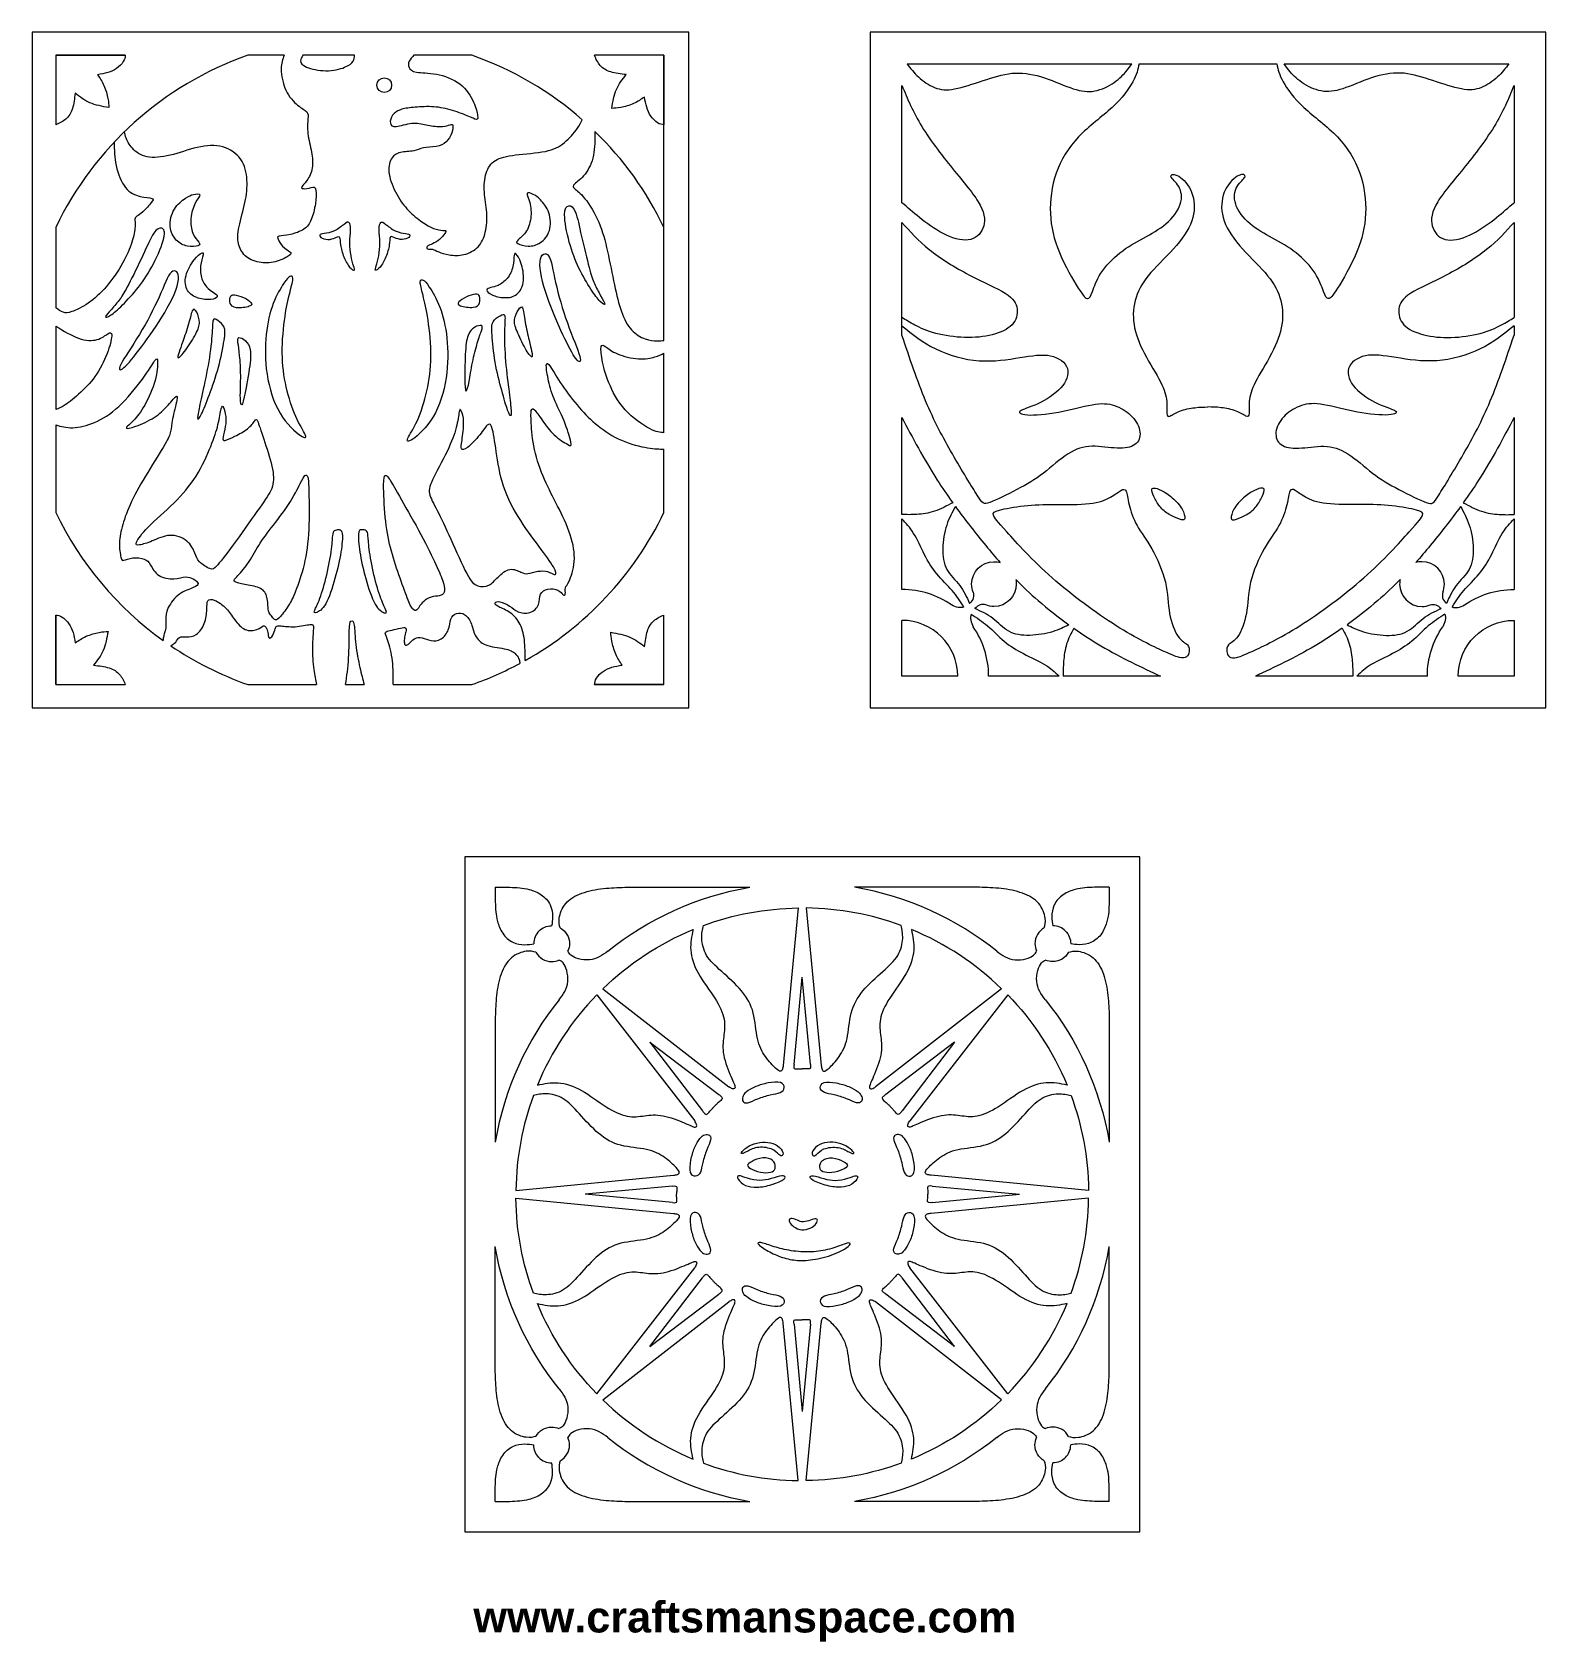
# Model space of a CAD drawing. Header units: millimetres. Extents: x -100 to 96, y -14 to 194.
import ezdxf

# ---------------------------------------------------------------- set-up
doc = ezdxf.new("R2010")
doc.units = ezdxf.units.MM
doc.header["$MEASUREMENT"] = 0
doc.layers.add('Layer 1', color=7, linetype='Continuous')

msp = doc.modelspace()

# ---------------------------------------------------------------- texts
at = {"insert": (-42.5, -9), "char_height": 4, "width": 85.5, "attachment_point": 1}
msp.add_mtext('{\\fArial|b1|i0|c0|p34;www.craftsmanspace.com}', dxfattribs=at)

# ---------------------------------------------------------------- linework, layer by layer
at = {"layer": 'Layer 1', "lineweight": 20}
for points in [[(-99.5117, 106.4617), (-14.6545, 106.4617), (-14.6545, 193.7749), (-99.5117, 193.7749), (-99.5117, 106.4617)], [(8.777, 106.4617), (96.0902, 106.4617), (96.0902, 193.7749), (8.777, 193.7749), (8.777, 106.4617)]]:
    msp.add_lwpolyline(points, close=True, dxfattribs=at)
at = {"layer": 'Layer 1', "lineweight": 9}
msp.add_lwpolyline([(-43.6141, 0), (43.6141, 0), (43.6141, 87.2282), (-43.6141, 87.2282), (-43.6141, 0)], close=True, dxfattribs=at)
at = {"layer": 'Layer 1', "lineweight": 20}
msp.add_ellipse((-54.0128, 186.9342), major_axis=(0, 0.9528), ratio=1, dxfattribs=at)
for points, knots in [([(-87.4834, 190.7863), (-87.4834, 190.7863), (-96.4604, 190.7863), (-96.4604, 190.7863), (-96.4604, 190.7863), (-96.4604, 190.7863), (-96.4604, 181.8094), (-96.4604, 181.8094)], [0, 0, 0, 0, 0.33333333, 0.33333333, 0.33333333, 0.33333333, 1, 1, 1, 1]), ([(-87.4834, 190.7863), (-87.5186, 190.5253), (-87.5542, 190.2639), (-87.7376, 189.9677), (-87.7376, 189.9677), (-87.921, 189.6713), (-88.2529, 189.3396), (-88.6056, 189.0926), (-88.6056, 189.0926), (-88.9585, 188.8457), (-89.3327, 188.6832), (-89.7454, 188.5598), (-89.7454, 188.5598), (-90.1583, 188.4363), (-90.61, 188.3515), (-91.0616, 188.2668), (-91.0616, 188.2668), (-90.7652, 187.8363), (-90.4688, 187.4058), (-90.2324, 186.8695), (-90.2324, 186.8695), (-89.9961, 186.3332), (-89.8195, 185.6908), (-89.7243, 185.2004), (-89.7243, 185.2004), (-89.6291, 184.7101), (-89.6148, 184.3711), (-89.6008, 184.0325), (-89.6008, 184.0325), (-90.4618, 184.1877), (-91.3228, 184.343), (-92.0497, 184.6534), (-92.0497, 184.6534), (-92.7766, 184.9639), (-93.3695, 185.4299), (-93.9623, 185.8957), (-93.9623, 185.8957), (-94.047, 185.1899), (-94.1316, 184.4841), (-94.315, 183.9054), (-94.315, 183.9054), (-94.4986, 183.3267), (-94.7809, 182.8749), (-95.1549, 182.5468), (-95.1549, 182.5468), (-95.5289, 182.2187), (-95.9947, 182.0139), (-96.4604, 181.8094)], [0, 0, 0, 0, 0.07692308, 0.07692308, 0.07692308, 0.07692308, 0.15384615, 0.15384615, 0.15384615, 0.15384615, 0.23076923, 0.23076923, 0.23076923, 0.23076923, 0.30769231, 0.30769231, 0.30769231, 0.30769231, 0.38461538, 0.38461538, 0.38461538, 0.38461538, 0.46153846, 0.46153846, 0.46153846, 0.46153846, 0.53846154, 0.53846154, 0.53846154, 0.53846154, 0.61538462, 0.61538462, 0.61538462, 0.61538462, 0.69230769, 0.69230769, 0.69230769, 0.69230769, 0.76923077, 0.76923077, 0.76923077, 0.76923077, 0.84615385, 0.84615385, 0.84615385, 0.84615385, 1, 1, 1, 1]), ([(-66.9482, 190.7863), (-67.1457, 190.2929), (-67.3435, 189.7992), (-67.3365, 189.0091), (-67.3365, 189.0091), (-67.3293, 188.219), (-67.1176, 187.1321), (-66.7154, 186.2711), (-66.7154, 186.2711), (-66.313, 185.4101), (-65.7201, 184.7749), (-65.2049, 184.3479), (-65.2049, 184.3479), (-64.6898, 183.9209), (-64.2522, 183.7022), (-64.0405, 183.4763), (-64.0405, 183.4763), (-63.8287, 183.2505), (-63.843, 183.0175), (-63.8782, 182.5588), (-63.8782, 182.5588), (-63.9134, 182.1002), (-63.9701, 181.4155), (-63.8819, 180.6534), (-63.8819, 180.6534), (-63.7935, 179.8913), (-63.5607, 179.0512), (-63.416, 178.2962), (-63.416, 178.2962), (-63.2713, 177.5411), (-63.2148, 176.8705), (-63.3241, 176.2425), (-63.3241, 176.2425), (-63.4336, 175.6144), (-63.7089, 175.0286), (-64.0053, 174.6124), (-64.0053, 174.6124), (-64.3017, 174.196), (-64.6193, 173.9489), (-64.6864, 173.783), (-64.6864, 173.783), (-64.7535, 173.6172), (-64.5697, 173.5324), (-64.2593, 173.5536), (-64.2593, 173.5536), (-63.9488, 173.5747), (-63.5112, 173.7019), (-63.2467, 173.7301), (-63.2467, 173.7301), (-62.982, 173.7582), (-62.8901, 173.6877), (-62.8479, 173.3242), (-62.8479, 173.3242), (-62.8055, 172.9608), (-62.8127, 172.3044), (-62.9149, 171.5988), (-62.9149, 171.5988), (-63.0172, 170.8931), (-63.215, 170.1378), (-63.4442, 169.5698), (-63.4442, 169.5698), (-63.6735, 169.0017), (-63.9349, 168.6205), (-64.4006, 168.3135), (-64.4006, 168.3135), (-64.8663, 168.0066), (-65.5367, 167.7736), (-66.1471, 167.6431), (-66.1471, 167.6431), (-66.7575, 167.5125), (-67.3082, 167.4842), (-67.5762, 167.4208), (-67.5762, 167.4208), (-67.8445, 167.3573), (-67.8304, 167.2584), (-67.7316, 167.0255), (-67.7316, 167.0255), (-67.6329, 166.7927), (-67.4492, 166.4257), (-67.1529, 166.1223), (-67.1529, 166.1223), (-66.8565, 165.8188), (-66.447, 165.5788), (-66.2319, 165.4094), (-66.2319, 165.4094), (-66.0167, 165.2401), (-65.9954, 165.1412), (-66.2882, 164.9261), (-66.2882, 164.9261), (-66.5811, 164.7109), (-67.1881, 164.379), (-67.848, 164.1779), (-67.848, 164.1779), (-68.5078, 163.9768), (-69.2206, 163.9062), (-69.9263, 163.9979), (-69.9263, 163.9979), (-70.632, 164.0896), (-71.3309, 164.3439), (-71.8283, 164.7426), (-71.8283, 164.7426), (-72.3259, 165.1412), (-72.6223, 165.6847), (-72.7916, 166.2562), (-72.7916, 166.2562), (-72.9609, 166.8279), (-73.0035, 167.4279), (-72.8483, 168.3065), (-72.8483, 168.3065), (-72.6929, 169.1851), (-72.34, 170.3425), (-72.1001, 171.3869), (-72.1001, 171.3869), (-71.8602, 172.4315), (-71.733, 173.3631), (-71.747, 174.3158), (-71.747, 174.3158), (-71.7613, 175.2685), (-71.9167, 176.2425), (-72.3754, 177.0506), (-72.3754, 177.0506), (-72.834, 177.8586), (-73.5963, 178.5009), (-74.5312, 178.836), (-74.5312, 178.836), (-75.4664, 179.1713), (-76.5745, 179.1996), (-77.7389, 178.9808), (-77.7389, 178.9808), (-78.9034, 178.762), (-80.1243, 178.2962), (-81.2675, 177.9857), (-81.2675, 177.9857), (-82.4108, 177.6752), (-83.4767, 177.5198), (-84.3481, 177.6326), (-84.3481, 177.6326), (-85.2197, 177.7456), (-85.8973, 178.1268), (-86.3841, 178.5926), (-86.3841, 178.5926), (-86.8711, 179.0583), (-87.1677, 179.609), (-87.3376, 180.0081), (-87.3376, 180.0081), (-87.5076, 180.4073), (-87.5514, 180.6553), (-87.595, 180.9032)], [0, 0, 0, 0, 0.02631579, 0.02631579, 0.02631579, 0.02631579, 0.05263158, 0.05263158, 0.05263158, 0.05263158, 0.07894737, 0.07894737, 0.07894737, 0.07894737, 0.10526316, 0.10526316, 0.10526316, 0.10526316, 0.13157895, 0.13157895, 0.13157895, 0.13157895, 0.15789474, 0.15789474, 0.15789474, 0.15789474, 0.18421053, 0.18421053, 0.18421053, 0.18421053, 0.21052632, 0.21052632, 0.21052632, 0.21052632, 0.23684211, 0.23684211, 0.23684211, 0.23684211, 0.26315789, 0.26315789, 0.26315789, 0.26315789, 0.28947368, 0.28947368, 0.28947368, 0.28947368, 0.31578947, 0.31578947, 0.31578947, 0.31578947, 0.34210526, 0.34210526, 0.34210526, 0.34210526, 0.36842105, 0.36842105, 0.36842105, 0.36842105, 0.39473684, 0.39473684, 0.39473684, 0.39473684, 0.42105263, 0.42105263, 0.42105263, 0.42105263, 0.44736842, 0.44736842, 0.44736842, 0.44736842, 0.47368421, 0.47368421, 0.47368421, 0.47368421, 0.5, 0.5, 0.5, 0.5, 0.52631579, 0.52631579, 0.52631579, 0.52631579, 0.55263158, 0.55263158, 0.55263158, 0.55263158, 0.57894737, 0.57894737, 0.57894737, 0.57894737, 0.60526316, 0.60526316, 0.60526316, 0.60526316, 0.63157895, 0.63157895, 0.63157895, 0.63157895, 0.65789474, 0.65789474, 0.65789474, 0.65789474, 0.68421053, 0.68421053, 0.68421053, 0.68421053, 0.71052632, 0.71052632, 0.71052632, 0.71052632, 0.73684211, 0.73684211, 0.73684211, 0.73684211, 0.76315789, 0.76315789, 0.76315789, 0.76315789, 0.78947368, 0.78947368, 0.78947368, 0.78947368, 0.81578947, 0.81578947, 0.81578947, 0.81578947, 0.84210526, 0.84210526, 0.84210526, 0.84210526, 0.86842105, 0.86842105, 0.86842105, 0.86842105, 0.89473684, 0.89473684, 0.89473684, 0.89473684, 0.92105263, 0.92105263, 0.92105263, 0.92105263, 0.94736842, 0.94736842, 0.94736842, 0.94736842, 1, 1, 1, 1]), ([(-64.5355, 190.7863), (-64.6837, 190.5539), (-64.8319, 190.3212), (-64.8213, 190.0604), (-64.8213, 190.0604), (-64.8108, 189.7995), (-64.6413, 189.5102), (-64.0592, 189.2597), (-64.0592, 189.2597), (-63.477, 189.0091), (-62.4817, 188.7973), (-61.5503, 188.7938), (-61.5503, 188.7938), (-60.6187, 188.7901), (-59.7506, 188.995), (-59.1508, 189.2349), (-59.1508, 189.2349), (-58.551, 189.4748), (-58.219, 189.7501), (-58.0497, 190.0144), (-58.0497, 190.0144), (-57.8804, 190.279), (-57.8732, 190.5327), (-57.8661, 190.7863)], [0, 0, 0, 0, 0.14285714, 0.14285714, 0.14285714, 0.14285714, 0.28571429, 0.28571429, 0.28571429, 0.28571429, 0.42857143, 0.42857143, 0.42857143, 0.42857143, 0.57142857, 0.57142857, 0.57142857, 0.57142857, 0.71428571, 0.71428571, 0.71428571, 0.71428571, 1, 1, 1, 1]), ([(-50.1806, 190.7863), (-50.4275, 190.5399), (-50.6746, 190.2931), (-50.8015, 190.0288), (-50.8015, 190.0288), (-50.9286, 189.7645), (-50.9358, 189.482), (-50.8124, 189.221), (-50.8124, 189.221), (-50.6888, 188.9599), (-50.4345, 188.7199), (-49.8417, 188.6141), (-49.8417, 188.6141), (-49.249, 188.5082), (-48.3174, 188.5365), (-47.28, 188.346), (-47.28, 188.346), (-46.2426, 188.1554), (-45.0991, 187.7459), (-44.2453, 187.0827), (-44.2453, 187.0827), (-43.3913, 186.4193), (-42.8267, 185.5016), (-42.481, 184.7395), (-42.481, 184.7395), (-42.1352, 183.9774), (-42.008, 183.3702), (-41.9516, 182.9964), (-41.9516, 182.9964), (-41.8951, 182.6224), (-41.9094, 182.4811), (-42.1069, 182.5057), (-42.1069, 182.5057), (-42.3045, 182.5305), (-42.6857, 182.7211), (-43.2856, 182.9716), (-43.2856, 182.9716), (-43.8854, 183.222), (-44.7042, 183.5327), (-45.5085, 183.755), (-45.5085, 183.755), (-46.313, 183.9773), (-47.1036, 184.1114), (-47.9222, 184.1466), (-47.9222, 184.1466), (-48.7408, 184.182), (-49.5878, 184.1184), (-50.2758, 184.0514), (-50.2758, 184.0514), (-50.9639, 183.9843), (-51.4934, 183.9137), (-51.9307, 183.7585), (-51.9307, 183.7585), (-52.3683, 183.6033), (-52.7143, 183.3632), (-52.94, 183.0422), (-52.94, 183.0422), (-53.1658, 182.7211), (-53.2717, 182.3188), (-53.226, 182.0261), (-53.226, 182.0261), (-53.18, 181.7332), (-52.9822, 181.5495), (-52.4672, 181.6024), (-52.4672, 181.6024), (-51.952, 181.6554), (-51.1192, 181.9448), (-50.4312, 182.0083), (-50.4312, 182.0083), (-49.7432, 182.0718), (-49.1995, 181.9094), (-48.5962, 181.7895), (-48.5962, 181.7895), (-47.9928, 181.6695), (-47.3293, 181.5919), (-46.8248, 181.5919), (-46.8248, 181.5919), (-46.3202, 181.5919), (-45.9742, 181.6695), (-45.7026, 181.7577), (-45.7026, 181.7577), (-45.4311, 181.8459), (-45.2332, 181.9448), (-45.1627, 181.7825), (-45.1627, 181.7825), (-45.0921, 181.6202), (-45.1487, 181.1966), (-45.2968, 180.7697), (-45.2968, 180.7697), (-45.445, 180.3428), (-45.685, 179.9123), (-46.0166, 179.6053), (-46.0166, 179.6053), (-46.3484, 179.2983), (-46.7719, 179.1146), (-47.3082, 179.0229), (-47.3082, 179.0229), (-47.8446, 178.9312), (-48.4939, 178.9312), (-48.9631, 178.8325), (-48.9631, 178.8325), (-49.4325, 178.7337), (-49.7219, 178.5359), (-50.2087, 178.4442), (-50.2087, 178.4442), (-50.6957, 178.3525), (-51.3804, 178.3667), (-51.9202, 178.2398), (-51.9202, 178.2398), (-52.46, 178.1128), (-52.8555, 177.8444), (-53.1165, 177.3751), (-53.1165, 177.3751), (-53.3775, 176.9059), (-53.5047, 176.2353), (-53.3741, 175.4203), (-53.3741, 175.4203), (-53.2436, 174.6052), (-52.8553, 173.6453), (-52.4037, 172.8267), (-52.4037, 172.8267), (-51.952, 172.008), (-51.4367, 171.3304), (-50.8722, 170.7412), (-50.8722, 170.7412), (-50.3076, 170.1519), (-49.6936, 169.6508), (-49.1432, 169.2627), (-49.1432, 169.2627), (-48.5928, 168.8745), (-48.1056, 168.5992), (-47.6399, 168.4264), (-47.6399, 168.4264), (-47.1742, 168.2535), (-46.7295, 168.1828), (-46.4543, 168.1617), (-46.4543, 168.1617), (-46.1791, 168.1405), (-46.0731, 168.1689), (-46.059, 168.0912), (-46.059, 168.0912), (-46.045, 168.0136), (-46.1226, 167.8299), (-46.3095, 167.5865), (-46.3095, 167.5865), (-46.4966, 167.343), (-46.793, 167.0395), (-47.0999, 166.8173), (-47.0999, 166.8173), (-47.4069, 166.595), (-47.7247, 166.4537), (-47.9682, 166.3514), (-47.9682, 166.3514), (-48.2116, 166.2492), (-48.3811, 166.1856), (-48.4657, 166.0799), (-48.4657, 166.0799), (-48.5504, 165.9739), (-48.5504, 165.8257), (-48.4235, 165.7763), (-48.4235, 165.7763), (-48.2964, 165.7268), (-48.0421, 165.7764), (-47.7987, 165.727), (-47.7987, 165.727), (-47.5553, 165.6775), (-47.3222, 165.5293), (-46.9801, 165.3846), (-46.9801, 165.3846), (-46.6378, 165.24), (-46.1861, 165.0988), (-45.6252, 165.0106), (-45.6252, 165.0106), (-45.0641, 164.9224), (-44.3935, 164.8869), (-43.7196, 165.0457), (-43.7196, 165.0457), (-43.0457, 165.2046), (-42.3681, 165.5575), (-41.8883, 166.0514), (-41.8883, 166.0514), (-41.4083, 166.5454), (-41.126, 167.1808), (-40.9531, 167.9429), (-40.9531, 167.9429), (-40.7801, 168.705), (-40.7166, 169.5943), (-40.7765, 170.48), (-40.7765, 170.48), (-40.8365, 171.3656), (-41.0202, 172.2479), (-41.0765, 173.123), (-41.0765, 173.123), (-41.133, 173.9981), (-41.0624, 174.8662), (-40.8402, 175.5718), (-40.8402, 175.5718), (-40.6179, 176.2776), (-40.2437, 176.8212), (-39.6439, 177.1951), (-39.6439, 177.1951), (-39.044, 177.5691), (-38.2182, 177.774), (-37.0362, 177.9185), (-37.0362, 177.9185), (-35.8541, 178.0632), (-34.3155, 178.148), (-33.197, 178.3773), (-33.197, 178.3773), (-32.0785, 178.6066), (-31.3796, 178.9807), (-30.734, 179.5134), (-30.734, 179.5134), (-30.0882, 180.0462), (-29.4953, 180.7381), (-29.1203, 181.2569), (-29.1203, 181.2569), (-28.7451, 181.7758), (-28.5878, 182.1219), (-28.4305, 182.4681)], [0, 0, 0, 0, 0.01785714, 0.01785714, 0.01785714, 0.01785714, 0.03571429, 0.03571429, 0.03571429, 0.03571429, 0.05357143, 0.05357143, 0.05357143, 0.05357143, 0.07142857, 0.07142857, 0.07142857, 0.07142857, 0.08928571, 0.08928571, 0.08928571, 0.08928571, 0.10714286, 0.10714286, 0.10714286, 0.10714286, 0.125, 0.125, 0.125, 0.125, 0.14285714, 0.14285714, 0.14285714, 0.14285714, 0.16071429, 0.16071429, 0.16071429, 0.16071429, 0.17857143, 0.17857143, 0.17857143, 0.17857143, 0.19642857, 0.19642857, 0.19642857, 0.19642857, 0.21428571, 0.21428571, 0.21428571, 0.21428571, 0.23214286, 0.23214286, 0.23214286, 0.23214286, 0.25, 0.25, 0.25, 0.25, 0.26785714, 0.26785714, 0.26785714, 0.26785714, 0.28571429, 0.28571429, 0.28571429, 0.28571429, 0.30357143, 0.30357143, 0.30357143, 0.30357143, 0.32142857, 0.32142857, 0.32142857, 0.32142857, 0.33928571, 0.33928571, 0.33928571, 0.33928571, 0.35714286, 0.35714286, 0.35714286, 0.35714286, 0.375, 0.375, 0.375, 0.375, 0.39285714, 0.39285714, 0.39285714, 0.39285714, 0.41071429, 0.41071429, 0.41071429, 0.41071429, 0.42857143, 0.42857143, 0.42857143, 0.42857143, 0.44642857, 0.44642857, 0.44642857, 0.44642857, 0.46428571, 0.46428571, 0.46428571, 0.46428571, 0.48214286, 0.48214286, 0.48214286, 0.48214286, 0.5, 0.5, 0.5, 0.5, 0.51785714, 0.51785714, 0.51785714, 0.51785714, 0.53571429, 0.53571429, 0.53571429, 0.53571429, 0.55357143, 0.55357143, 0.55357143, 0.55357143, 0.57142857, 0.57142857, 0.57142857, 0.57142857, 0.58928571, 0.58928571, 0.58928571, 0.58928571, 0.60714286, 0.60714286, 0.60714286, 0.60714286, 0.625, 0.625, 0.625, 0.625, 0.64285714, 0.64285714, 0.64285714, 0.64285714, 0.66071429, 0.66071429, 0.66071429, 0.66071429, 0.67857143, 0.67857143, 0.67857143, 0.67857143, 0.69642857, 0.69642857, 0.69642857, 0.69642857, 0.71428571, 0.71428571, 0.71428571, 0.71428571, 0.73214286, 0.73214286, 0.73214286, 0.73214286, 0.75, 0.75, 0.75, 0.75, 0.76785714, 0.76785714, 0.76785714, 0.76785714, 0.78571429, 0.78571429, 0.78571429, 0.78571429, 0.80357143, 0.80357143, 0.80357143, 0.80357143, 0.82142857, 0.82142857, 0.82142857, 0.82142857, 0.83928571, 0.83928571, 0.83928571, 0.83928571, 0.85714286, 0.85714286, 0.85714286, 0.85714286, 0.875, 0.875, 0.875, 0.875, 0.89285714, 0.89285714, 0.89285714, 0.89285714, 0.91071429, 0.91071429, 0.91071429, 0.91071429, 0.92857143, 0.92857143, 0.92857143, 0.92857143, 0.94642857, 0.94642857, 0.94642857, 0.94642857, 0.96428571, 0.96428571, 0.96428571, 0.96428571, 1, 1, 1, 1]), ([(-17.8703, 153.9485), (-17.8703, 153.9485), (-17.8703, 190.7863), (-17.8703, 190.7863), (-17.8703, 190.7863), (-17.8703, 190.7863), (-26.8472, 190.7863), (-26.8472, 190.7863)], [0, 0, 0, 0, 0.33333333, 0.33333333, 0.33333333, 0.33333333, 1, 1, 1, 1]), ([(-17.8703, 181.8094), (-18.1313, 181.8446), (-18.3926, 181.8801), (-18.6889, 182.0635), (-18.6889, 182.0635), (-18.9853, 182.2469), (-19.317, 182.5788), (-19.564, 182.9316), (-19.564, 182.9316), (-19.8109, 183.2845), (-19.9734, 183.6586), (-20.0968, 184.0714), (-20.0968, 184.0714), (-20.2203, 184.4843), (-20.3051, 184.9359), (-20.3898, 185.3875), (-20.3898, 185.3875), (-20.8203, 185.0911), (-21.2508, 184.7947), (-21.7871, 184.5584), (-21.7871, 184.5584), (-22.3234, 184.322), (-22.9658, 184.1455), (-23.4561, 184.0502), (-23.4561, 184.0502), (-23.9465, 183.955), (-24.2855, 183.9408), (-24.6241, 183.9267), (-24.6241, 183.9267), (-24.4689, 184.7877), (-24.3136, 185.6487), (-24.0032, 186.3756), (-24.0032, 186.3756), (-23.6927, 187.1025), (-23.2267, 187.6955), (-22.7609, 188.2883), (-22.7609, 188.2883), (-23.4667, 188.3729), (-24.1725, 188.4576), (-24.7512, 188.641), (-24.7512, 188.641), (-25.3299, 188.8245), (-25.7817, 189.1069), (-26.1098, 189.4809), (-26.1098, 189.4809), (-26.4378, 189.8549), (-26.6427, 190.3206), (-26.8472, 190.7863)], [0, 0, 0, 0, 0.07692308, 0.07692308, 0.07692308, 0.07692308, 0.15384615, 0.15384615, 0.15384615, 0.15384615, 0.23076923, 0.23076923, 0.23076923, 0.23076923, 0.30769231, 0.30769231, 0.30769231, 0.30769231, 0.38461538, 0.38461538, 0.38461538, 0.38461538, 0.46153846, 0.46153846, 0.46153846, 0.46153846, 0.53846154, 0.53846154, 0.53846154, 0.53846154, 0.61538462, 0.61538462, 0.61538462, 0.61538462, 0.69230769, 0.69230769, 0.69230769, 0.69230769, 0.76923077, 0.76923077, 0.76923077, 0.76923077, 0.84615385, 0.84615385, 0.84615385, 0.84615385, 1, 1, 1, 1]), ([(13.5411, 189.6654), (13.9877, 189.0995), (14.4345, 188.5336), (15.025, 187.9877), (15.025, 187.9877), (15.6157, 187.4416), (16.3504, 186.9153), (17.1047, 186.6177), (17.1047, 186.6177), (17.859, 186.3199), (18.6334, 186.2502), (19.6905, 186.4437), (19.6905, 186.4437), (20.7476, 186.6373), (22.0878, 187.0943), (23.3732, 187.5211), (23.3732, 187.5211), (24.6587, 187.9479), (25.8896, 188.345), (27.1007, 188.464), (27.1007, 188.464), (28.3117, 188.5834), (29.503, 188.4242), (30.7982, 188.0323), (30.7982, 188.0323), (32.0937, 187.6402), (33.4936, 187.0146), (34.6151, 186.6128), (34.6151, 186.6128), (35.7368, 186.2108), (36.5807, 186.0318), (37.464, 186.1311), (37.464, 186.1311), (38.3475, 186.2303), (39.2707, 186.6078), (40.03, 187.0941), (40.03, 187.0941), (40.7895, 187.5805), (41.3851, 188.1761), (41.7822, 188.6227), (41.7822, 188.6227), (42.1792, 189.0696), (42.3778, 189.3676), (42.5763, 189.6654)], [0, 0, 0, 0, 0.08333333, 0.08333333, 0.08333333, 0.08333333, 0.16666667, 0.16666667, 0.16666667, 0.16666667, 0.25, 0.25, 0.25, 0.25, 0.33333333, 0.33333333, 0.33333333, 0.33333333, 0.41666667, 0.41666667, 0.41666667, 0.41666667, 0.5, 0.5, 0.5, 0.5, 0.58333333, 0.58333333, 0.58333333, 0.58333333, 0.66666667, 0.66666667, 0.66666667, 0.66666667, 0.75, 0.75, 0.75, 0.75, 0.83333333, 0.83333333, 0.83333333, 0.83333333, 1, 1, 1, 1]), ([(43.5294, 189.6654), (43.3806, 188.9804), (43.2316, 188.2954), (42.7206, 187.3624), (42.7206, 187.3624), (42.2094, 186.4293), (41.3356, 185.2478), (40.0453, 184.0518), (40.0453, 184.0518), (38.7547, 182.8558), (37.0473, 181.6445), (35.7122, 180.2451), (35.7122, 180.2451), (34.3772, 178.8456), (33.4142, 177.257), (32.8188, 175.5548), (32.8188, 175.5548), (32.2231, 173.8523), (31.9947, 172.0358), (32.0689, 170.3286), (32.0689, 170.3286), (32.1434, 168.6212), (32.5209, 167.0227), (33.2354, 165.3106), (33.2354, 165.3106), (33.9501, 163.5982), (35.0025, 161.7717), (35.6774, 160.7047), (35.6774, 160.7047), (36.3524, 159.6375), (36.6502, 159.3298), (36.8835, 159.3446), (36.8835, 159.3446), (37.1167, 159.3595), (37.2857, 159.6971), (37.5088, 160.2876), (37.5088, 160.2876), (37.7321, 160.8783), (38.0103, 161.7222), (38.5958, 162.6253), (38.5958, 162.6253), (39.1815, 163.5286), (40.075, 164.4916), (41.0427, 165.2608), (41.0427, 165.2608), (42.0106, 166.03), (43.0531, 166.606), (44.0854, 167.1717), (44.0854, 167.1717), (45.1178, 167.7374), (46.1402, 168.2936), (47.0037, 169.0281), (47.0037, 169.0281), (47.8674, 169.7627), (48.5722, 170.6759), (48.8551, 171.5444), (48.8551, 171.5444), (49.1381, 172.413), (48.999, 173.2369), (48.6517, 173.8373), (48.6517, 173.8373), (48.3043, 174.4378), (47.7481, 174.8153), (47.6488, 175.0882), (47.6488, 175.0882), (47.5495, 175.361), (47.9072, 175.53), (48.4482, 175.2721), (48.4482, 175.2721), (48.9891, 175.0139), (49.7137, 174.3287), (50.1653, 173.4305), (50.1653, 173.4305), (50.6168, 172.5321), (50.7958, 171.4203), (50.5725, 170.264), (50.5725, 170.264), (50.3489, 169.1074), (49.7236, 167.9062), (48.746, 166.6902), (48.746, 166.6902), (47.7681, 165.4742), (46.438, 164.2433), (45.4255, 163.1266), (45.4255, 163.1266), (44.413, 162.0099), (43.7181, 161.0072), (43.2913, 159.9204), (43.2913, 159.9204), (42.8645, 158.8334), (42.7053, 157.662), (42.8194, 156.471), (42.8194, 156.471), (42.9338, 155.2797), (43.321, 154.0686), (43.9612, 152.7685), (43.9612, 152.7685), (44.6014, 151.468), (45.495, 150.078), (46.0855, 148.9813), (46.0855, 148.9813), (46.6761, 147.8844), (46.9641, 147.0803), (47.0683, 146.3408), (47.0683, 146.3408), (47.1725, 145.6014), (47.093, 144.9261), (47.1128, 144.5441), (47.1128, 144.5441), (47.1327, 144.1621), (47.252, 144.0725), (47.5248, 144.1816), (47.5248, 144.1816), (47.7978, 144.291), (48.2246, 144.5988), (48.8002, 144.8221), (48.8002, 144.8221), (49.376, 145.0454), (50.1009, 145.1845), (50.7312, 145.2588), (50.7312, 145.2588), (51.3615, 145.3333), (51.8976, 145.3432), (52.4336, 145.3531)], [0, 0, 0, 0, 0.03125, 0.03125, 0.03125, 0.03125, 0.0625, 0.0625, 0.0625, 0.0625, 0.09375, 0.09375, 0.09375, 0.09375, 0.125, 0.125, 0.125, 0.125, 0.15625, 0.15625, 0.15625, 0.15625, 0.1875, 0.1875, 0.1875, 0.1875, 0.21875, 0.21875, 0.21875, 0.21875, 0.25, 0.25, 0.25, 0.25, 0.28125, 0.28125, 0.28125, 0.28125, 0.3125, 0.3125, 0.3125, 0.3125, 0.34375, 0.34375, 0.34375, 0.34375, 0.375, 0.375, 0.375, 0.375, 0.40625, 0.40625, 0.40625, 0.40625, 0.4375, 0.4375, 0.4375, 0.4375, 0.46875, 0.46875, 0.46875, 0.46875, 0.5, 0.5, 0.5, 0.5, 0.53125, 0.53125, 0.53125, 0.53125, 0.5625, 0.5625, 0.5625, 0.5625, 0.59375, 0.59375, 0.59375, 0.59375, 0.625, 0.625, 0.625, 0.625, 0.65625, 0.65625, 0.65625, 0.65625, 0.6875, 0.6875, 0.6875, 0.6875, 0.71875, 0.71875, 0.71875, 0.71875, 0.75, 0.75, 0.75, 0.75, 0.78125, 0.78125, 0.78125, 0.78125, 0.8125, 0.8125, 0.8125, 0.8125, 0.84375, 0.84375, 0.84375, 0.84375, 0.875, 0.875, 0.875, 0.875, 0.90625, 0.90625, 0.90625, 0.90625, 0.9375, 0.9375, 0.9375, 0.9375, 1, 1, 1, 1]), ([(61.3378, 189.6654), (61.4866, 188.9804), (61.6356, 188.2954), (62.1466, 187.3624), (62.1466, 187.3624), (62.6578, 186.4293), (63.5316, 185.2478), (64.8219, 184.0518), (64.8219, 184.0518), (66.1125, 182.8558), (67.8199, 181.6445), (69.155, 180.2451), (69.155, 180.2451), (70.49, 178.8456), (71.453, 177.257), (72.0484, 175.5548), (72.0484, 175.5548), (72.6441, 173.8523), (72.8725, 172.0358), (72.7983, 170.3286), (72.7983, 170.3286), (72.7238, 168.6212), (72.3463, 167.0227), (71.6318, 165.3106), (71.6318, 165.3106), (70.9171, 163.5982), (69.8647, 161.7717), (69.1898, 160.7047), (69.1898, 160.7047), (68.5148, 159.6375), (68.217, 159.3298), (67.9837, 159.3446), (67.9837, 159.3446), (67.7505, 159.3595), (67.5815, 159.6971), (67.3584, 160.2876), (67.3584, 160.2876), (67.1351, 160.8783), (66.8569, 161.7222), (66.2714, 162.6253), (66.2714, 162.6253), (65.6857, 163.5286), (64.7922, 164.4916), (63.8245, 165.2608), (63.8245, 165.2608), (62.8566, 166.03), (61.8141, 166.606), (60.7818, 167.1717), (60.7818, 167.1717), (59.7495, 167.7374), (58.727, 168.2936), (57.8635, 169.0281), (57.8635, 169.0281), (56.9998, 169.7627), (56.295, 170.6759), (56.0121, 171.5444), (56.0121, 171.5444), (55.7291, 172.413), (55.8682, 173.2369), (56.2155, 173.8373), (56.2155, 173.8373), (56.5629, 174.4378), (57.1191, 174.8153), (57.2184, 175.0882), (57.2184, 175.0882), (57.3177, 175.361), (56.96, 175.53), (56.419, 175.2721), (56.419, 175.2721), (55.8781, 175.0139), (55.1535, 174.3287), (54.7019, 173.4305), (54.7019, 173.4305), (54.2504, 172.5321), (54.0714, 171.4203), (54.2947, 170.264), (54.2947, 170.264), (54.5183, 169.1074), (55.1436, 167.9062), (56.1212, 166.6902), (56.1212, 166.6902), (57.0991, 165.4742), (58.4292, 164.2433), (59.4417, 163.1266), (59.4417, 163.1266), (60.4542, 162.0099), (61.1491, 161.0072), (61.5759, 159.9204), (61.5759, 159.9204), (62.0027, 158.8334), (62.1619, 157.662), (62.0478, 156.471), (62.0478, 156.471), (61.9334, 155.2797), (61.5462, 154.0686), (60.906, 152.7685), (60.906, 152.7685), (60.2658, 151.468), (59.3722, 150.078), (58.7817, 148.9813), (58.7817, 148.9813), (58.1911, 147.8844), (57.9031, 147.0803), (57.7989, 146.3408), (57.7989, 146.3408), (57.6947, 145.6014), (57.7742, 144.9261), (57.7544, 144.5441), (57.7544, 144.5441), (57.7345, 144.1621), (57.6152, 144.0725), (57.3424, 144.1816), (57.3424, 144.1816), (57.0694, 144.291), (56.6426, 144.5988), (56.067, 144.8221), (56.067, 144.8221), (55.4912, 145.0454), (54.7663, 145.1845), (54.136, 145.2588), (54.136, 145.2588), (53.5057, 145.3333), (52.9696, 145.3432), (52.4336, 145.3531)], [0, 0, 0, 0, 0.03125, 0.03125, 0.03125, 0.03125, 0.0625, 0.0625, 0.0625, 0.0625, 0.09375, 0.09375, 0.09375, 0.09375, 0.125, 0.125, 0.125, 0.125, 0.15625, 0.15625, 0.15625, 0.15625, 0.1875, 0.1875, 0.1875, 0.1875, 0.21875, 0.21875, 0.21875, 0.21875, 0.25, 0.25, 0.25, 0.25, 0.28125, 0.28125, 0.28125, 0.28125, 0.3125, 0.3125, 0.3125, 0.3125, 0.34375, 0.34375, 0.34375, 0.34375, 0.375, 0.375, 0.375, 0.375, 0.40625, 0.40625, 0.40625, 0.40625, 0.4375, 0.4375, 0.4375, 0.4375, 0.46875, 0.46875, 0.46875, 0.46875, 0.5, 0.5, 0.5, 0.5, 0.53125, 0.53125, 0.53125, 0.53125, 0.5625, 0.5625, 0.5625, 0.5625, 0.59375, 0.59375, 0.59375, 0.59375, 0.625, 0.625, 0.625, 0.625, 0.65625, 0.65625, 0.65625, 0.65625, 0.6875, 0.6875, 0.6875, 0.6875, 0.71875, 0.71875, 0.71875, 0.71875, 0.75, 0.75, 0.75, 0.75, 0.78125, 0.78125, 0.78125, 0.78125, 0.8125, 0.8125, 0.8125, 0.8125, 0.84375, 0.84375, 0.84375, 0.84375, 0.875, 0.875, 0.875, 0.875, 0.90625, 0.90625, 0.90625, 0.90625, 0.9375, 0.9375, 0.9375, 0.9375, 1, 1, 1, 1]), ([(91.3261, 189.6654), (90.8795, 189.0995), (90.4327, 188.5336), (89.8422, 187.9877), (89.8422, 187.9877), (89.2515, 187.4416), (88.5168, 186.9153), (87.7625, 186.6177), (87.7625, 186.6177), (87.0082, 186.3199), (86.2338, 186.2502), (85.1767, 186.4437), (85.1767, 186.4437), (84.1196, 186.6373), (82.7794, 187.0943), (81.494, 187.5211), (81.494, 187.5211), (80.2085, 187.9479), (78.9776, 188.345), (77.7665, 188.464), (77.7665, 188.464), (76.5555, 188.5834), (75.3642, 188.4242), (74.069, 188.0323), (74.069, 188.0323), (72.7735, 187.6402), (71.3736, 187.0146), (70.2521, 186.6128), (70.2521, 186.6128), (69.1304, 186.2108), (68.2865, 186.0318), (67.4032, 186.1311), (67.4032, 186.1311), (66.5197, 186.2303), (65.5965, 186.6078), (64.8372, 187.0941), (64.8372, 187.0941), (64.0777, 187.5805), (63.4821, 188.1761), (63.085, 188.6227), (63.085, 188.6227), (62.688, 189.0696), (62.4894, 189.3676), (62.2909, 189.6654)], [0, 0, 0, 0, 0.08333333, 0.08333333, 0.08333333, 0.08333333, 0.16666667, 0.16666667, 0.16666667, 0.16666667, 0.25, 0.25, 0.25, 0.25, 0.33333333, 0.33333333, 0.33333333, 0.33333333, 0.41666667, 0.41666667, 0.41666667, 0.41666667, 0.5, 0.5, 0.5, 0.5, 0.58333333, 0.58333333, 0.58333333, 0.58333333, 0.66666667, 0.66666667, 0.66666667, 0.66666667, 0.75, 0.75, 0.75, 0.75, 0.83333333, 0.83333333, 0.83333333, 0.83333333, 1, 1, 1, 1]), ([(12.8865, 186.8948), (13.5915, 185.1877), (14.2966, 183.48), (15.463, 181.5792), (15.463, 181.5792), (16.6295, 179.6785), (18.2575, 177.5837), (19.6918, 175.8168), (19.6918, 175.8168), (21.1262, 174.05), (22.367, 172.6107), (23.0022, 171.4048), (23.0022, 171.4048), (23.6375, 170.1987), (23.6674, 169.2256), (23.3498, 168.4366), (23.3498, 168.4366), (23.0322, 167.6474), (22.367, 167.0418), (21.4389, 166.9277), (21.4389, 166.9277), (20.5108, 166.8133), (19.3195, 167.1908), (18.2028, 167.7664), (18.2028, 167.7664), (17.086, 168.342), (16.0438, 169.1166), (15.1702, 169.8113), (15.1702, 169.8113), (14.2966, 170.5062), (13.5915, 171.1216), (12.8865, 171.737)], [0, 0, 0, 0, 0.11111111, 0.11111111, 0.11111111, 0.11111111, 0.22222222, 0.22222222, 0.22222222, 0.22222222, 0.33333333, 0.33333333, 0.33333333, 0.33333333, 0.44444444, 0.44444444, 0.44444444, 0.44444444, 0.55555556, 0.55555556, 0.55555556, 0.55555556, 0.66666667, 0.66666667, 0.66666667, 0.66666667, 0.77777778, 0.77777778, 0.77777778, 0.77777778, 1, 1, 1, 1]), ([(91.9807, 186.8948), (91.2757, 185.1877), (90.5707, 183.48), (89.4042, 181.5792), (89.4042, 181.5792), (88.2377, 179.6785), (86.6097, 177.5837), (85.1754, 175.8168), (85.1754, 175.8168), (83.741, 174.05), (82.5002, 172.6107), (81.865, 171.4048), (81.865, 171.4048), (81.2297, 170.1987), (81.1998, 169.2256), (81.5174, 168.4366), (81.5174, 168.4366), (81.8351, 167.6474), (82.5002, 167.0418), (83.4283, 166.9277), (83.4283, 166.9277), (84.3564, 166.8133), (85.5477, 167.1908), (86.6644, 167.7664), (86.6644, 167.7664), (87.7812, 168.342), (88.8234, 169.1166), (89.697, 169.8113), (89.697, 169.8113), (90.5707, 170.5062), (91.2757, 171.1216), (91.9807, 171.737)], [0, 0, 0, 0, 0.11111111, 0.11111111, 0.11111111, 0.11111111, 0.22222222, 0.22222222, 0.22222222, 0.22222222, 0.33333333, 0.33333333, 0.33333333, 0.33333333, 0.44444444, 0.44444444, 0.44444444, 0.44444444, 0.55555556, 0.55555556, 0.55555556, 0.55555556, 0.66666667, 0.66666667, 0.66666667, 0.66666667, 0.77777778, 0.77777778, 0.77777778, 0.77777778, 1, 1, 1, 1]), ([(-26.7815, 180.9477), (-26.7827, 179.8876), (-26.7842, 178.8273), (-26.9823, 177.8705), (-26.9823, 177.8705), (-27.1806, 176.9134), (-27.5759, 176.0593), (-28.0627, 175.4383), (-28.0627, 175.4383), (-28.5497, 174.8174), (-29.1284, 174.429), (-29.4072, 174.1715), (-29.4072, 174.1715), (-29.686, 173.914), (-29.6647, 173.7867), (-29.4107, 173.5576), (-29.4107, 173.5576), (-29.1568, 173.3282), (-28.6696, 172.9963), (-28.0805, 172.2625), (-28.0805, 172.2625), (-27.4912, 171.5286), (-26.7994, 170.3921), (-26.2949, 169.2136), (-26.2949, 169.2136), (-25.7903, 168.0351), (-25.4726, 166.8141), (-25.1622, 165.4274), (-25.1622, 165.4274), (-24.8517, 164.0406), (-24.5483, 162.4879), (-24.2624, 161.1471), (-24.2624, 161.1471), (-23.9766, 159.8063), (-23.7084, 158.6769), (-23.3627, 157.6995), (-23.3627, 157.6995), (-23.0168, 156.7222), (-22.5932, 155.8964), (-22.064, 155.3071), (-22.064, 155.3071), (-21.5347, 154.7178), (-20.8995, 154.3649), (-20.3102, 154.1604), (-20.3102, 154.1604), (-19.721, 153.9557), (-19.1775, 153.8991), (-18.7785, 153.8885), (-18.7785, 153.8885), (-18.3795, 153.8779), (-18.1249, 153.9133), (-17.8703, 153.9485)], [0, 0, 0, 0, 0.07142857, 0.07142857, 0.07142857, 0.07142857, 0.14285714, 0.14285714, 0.14285714, 0.14285714, 0.21428571, 0.21428571, 0.21428571, 0.21428571, 0.28571429, 0.28571429, 0.28571429, 0.28571429, 0.35714286, 0.35714286, 0.35714286, 0.35714286, 0.42857143, 0.42857143, 0.42857143, 0.42857143, 0.5, 0.5, 0.5, 0.5, 0.57142857, 0.57142857, 0.57142857, 0.57142857, 0.64285714, 0.64285714, 0.64285714, 0.64285714, 0.71428571, 0.71428571, 0.71428571, 0.71428571, 0.78571429, 0.78571429, 0.78571429, 0.78571429, 0.85714286, 0.85714286, 0.85714286, 0.85714286, 1, 1, 1, 1]), ([(-88.9179, 179.5582), (-88.8991, 178.566), (-88.8804, 177.5734), (-88.6559, 176.5305), (-88.6559, 176.5305), (-88.4313, 175.4873), (-88.0007, 174.3934), (-87.4433, 173.6984), (-87.4433, 173.6984), (-86.8858, 173.0032), (-86.201, 172.7068), (-85.5554, 172.5515), (-85.5554, 172.5515), (-84.9097, 172.3963), (-84.3026, 172.3821), (-84.0381, 172.3044), (-84.0381, 172.3044), (-83.7734, 172.2268), (-83.851, 172.0857), (-84.1191, 171.7541), (-84.1191, 171.7541), (-84.3873, 171.4223), (-84.8461, 170.9001), (-85.2024, 170.572), (-85.2024, 170.572), (-85.5588, 170.2438), (-85.8131, 170.1097), (-85.9789, 169.9968), (-85.9789, 169.9968), (-86.1447, 169.8838), (-86.2223, 169.792), (-86.2329, 169.6051), (-86.2329, 169.6051), (-86.2436, 169.418), (-86.1869, 169.1357), (-86.2186, 168.6418), (-86.2186, 168.6418), (-86.2505, 168.1477), (-86.3707, 167.4418), (-86.6247, 166.6374), (-86.6247, 166.6374), (-86.8786, 165.8329), (-87.2669, 164.9295), (-87.8349, 163.9275), (-87.8349, 163.9275), (-88.403, 162.9253), (-89.1512, 161.8242), (-89.9239, 160.9174), (-89.9239, 160.9174), (-90.6967, 160.0105), (-91.4942, 159.2977), (-92.2809, 158.7579), (-92.2809, 158.7579), (-93.0679, 158.2179), (-93.8444, 157.8509), (-94.3736, 157.664), (-94.3736, 157.664), (-94.9029, 157.4769), (-95.1852, 157.4699), (-95.4918, 157.5792), (-95.4918, 157.5792), (-95.7985, 157.6886), (-96.1294, 157.9145), (-96.4604, 158.1403)], [0, 0, 0, 0, 0.05882353, 0.05882353, 0.05882353, 0.05882353, 0.11764706, 0.11764706, 0.11764706, 0.11764706, 0.17647059, 0.17647059, 0.17647059, 0.17647059, 0.23529412, 0.23529412, 0.23529412, 0.23529412, 0.29411765, 0.29411765, 0.29411765, 0.29411765, 0.35294118, 0.35294118, 0.35294118, 0.35294118, 0.41176471, 0.41176471, 0.41176471, 0.41176471, 0.47058824, 0.47058824, 0.47058824, 0.47058824, 0.52941176, 0.52941176, 0.52941176, 0.52941176, 0.58823529, 0.58823529, 0.58823529, 0.58823529, 0.64705882, 0.64705882, 0.64705882, 0.64705882, 0.70588235, 0.70588235, 0.70588235, 0.70588235, 0.76470588, 0.76470588, 0.76470588, 0.76470588, 0.82352941, 0.82352941, 0.82352941, 0.82352941, 0.88235294, 0.88235294, 0.88235294, 0.88235294, 1, 1, 1, 1]), ([(-79.7202, 172.3114), (-80.1555, 172.0196), (-80.739, 171.5614), (-81.1373, 170.9077), (-81.1373, 170.9077), (-81.5357, 170.2539), (-81.7491, 169.4048), (-81.6905, 168.6772), (-81.6905, 168.6772), (-81.632, 167.9495), (-81.3015, 167.3431), (-80.8893, 166.9142), (-80.8893, 166.9142), (-80.477, 166.4851), (-79.9826, 166.2333), (-79.4486, 166.1317), (-79.4486, 166.1317), (-78.9147, 166.0301), (-78.3407, 166.0788), (-78.0653, 166.1669), (-78.0653, 166.1669), (-77.7897, 166.255), (-77.8126, 166.383), (-77.9958, 166.6357), (-77.9958, 166.6357), (-78.1792, 166.8886), (-78.5233, 167.2669), (-78.7436, 167.7985), (-78.7436, 167.7985), (-78.9638, 168.3303), (-79.0605, 169.0157), (-78.9984, 169.7171), (-78.9984, 169.7171), (-78.9362, 170.4186), (-78.7153, 171.1363), (-78.4385, 171.6792), (-78.4385, 171.6792), (-78.1616, 172.222), (-77.8288, 172.5903), (-77.8648, 172.7569), (-77.8648, 172.7569), (-77.9008, 172.9238), (-78.3057, 172.8888), (-78.6516, 172.8088), (-78.6516, 172.8088), (-78.9975, 172.7287), (-79.285, 172.6032), (-79.7202, 172.3114)], [0, 0, 0, 0, 0.07692308, 0.07692308, 0.07692308, 0.07692308, 0.15384615, 0.15384615, 0.15384615, 0.15384615, 0.23076923, 0.23076923, 0.23076923, 0.23076923, 0.30769231, 0.30769231, 0.30769231, 0.30769231, 0.38461538, 0.38461538, 0.38461538, 0.38461538, 0.46153846, 0.46153846, 0.46153846, 0.46153846, 0.53846154, 0.53846154, 0.53846154, 0.53846154, 0.61538462, 0.61538462, 0.61538462, 0.61538462, 0.69230769, 0.69230769, 0.69230769, 0.69230769, 0.76923077, 0.76923077, 0.76923077, 0.76923077, 0.84615385, 0.84615385, 0.84615385, 0.84615385, 1, 1, 1, 1]), ([(-33.8322, 172.1111), (-33.4687, 171.7336), (-32.9958, 171.1619), (-32.7453, 170.4385), (-32.7453, 170.4385), (-32.4949, 169.7152), (-32.4665, 168.8401), (-32.6783, 168.1415), (-32.6783, 168.1415), (-32.89, 167.4428), (-33.3416, 166.9204), (-33.8355, 166.5888), (-33.8355, 166.5888), (-34.3296, 166.257), (-34.8662, 166.1159), (-35.4095, 166.1299), (-35.4095, 166.1299), (-35.9529, 166.144), (-36.5034, 166.3135), (-36.7539, 166.458), (-36.7539, 166.458), (-37.0045, 166.6027), (-36.9549, 166.7229), (-36.7222, 166.9309), (-36.7222, 166.9309), (-36.4893, 167.1392), (-36.0727, 167.4357), (-35.7446, 167.9085), (-35.7446, 167.9085), (-35.4166, 168.3814), (-35.1765, 169.0307), (-35.0883, 169.7292), (-35.0883, 169.7292), (-35.0001, 170.428), (-35.0637, 171.1762), (-35.2189, 171.7654), (-35.2189, 171.7654), (-35.3742, 172.3547), (-35.6213, 172.7852), (-35.5507, 172.9404), (-35.5507, 172.9404), (-35.4801, 173.0958), (-35.0918, 172.9756), (-34.7708, 172.8241), (-34.7708, 172.8241), (-34.4498, 172.6724), (-34.1955, 172.4886), (-33.8322, 172.1111)], [0, 0, 0, 0, 0.07692308, 0.07692308, 0.07692308, 0.07692308, 0.15384615, 0.15384615, 0.15384615, 0.15384615, 0.23076923, 0.23076923, 0.23076923, 0.23076923, 0.30769231, 0.30769231, 0.30769231, 0.30769231, 0.38461538, 0.38461538, 0.38461538, 0.38461538, 0.46153846, 0.46153846, 0.46153846, 0.46153846, 0.53846154, 0.53846154, 0.53846154, 0.53846154, 0.61538462, 0.61538462, 0.61538462, 0.61538462, 0.69230769, 0.69230769, 0.69230769, 0.69230769, 0.76923077, 0.76923077, 0.76923077, 0.76923077, 0.84615385, 0.84615385, 0.84615385, 0.84615385, 1, 1, 1, 1]), ([(-27.5372, 163.3877), (-27.823, 164.4428), (-28.2253, 166.0448), (-28.5288, 167.3962), (-28.5288, 167.3962), (-28.8322, 168.7477), (-29.0369, 169.8488), (-29.2979, 170.5086), (-29.2979, 170.5086), (-29.5591, 171.1685), (-29.8768, 171.3873), (-30.166, 171.352), (-30.166, 171.352), (-30.4553, 171.3167), (-30.7167, 171.0273), (-30.7132, 170.1735), (-30.7132, 170.1735), (-30.7096, 169.3195), (-30.4412, 167.9008), (-30.0991, 166.6482), (-30.0991, 166.6482), (-29.7568, 165.3955), (-29.3403, 164.3087), (-28.8535, 163.2924), (-28.8535, 163.2924), (-28.3665, 162.2762), (-27.8088, 161.3305), (-27.329, 160.5895), (-27.329, 160.5895), (-26.8492, 159.8485), (-26.4468, 159.3121), (-26.1082, 158.9734), (-26.1082, 158.9734), (-25.7694, 158.6346), (-25.4941, 158.4935), (-25.4941, 158.6417), (-25.4941, 158.6417), (-25.4941, 158.7899), (-25.7694, 159.2274), (-26.0517, 159.7213), (-26.0517, 159.7213), (-26.334, 160.2154), (-26.6233, 160.7661), (-26.8527, 161.2953), (-26.8527, 161.2953), (-27.082, 161.8246), (-27.2515, 162.3327), (-27.5372, 163.3877)], [0, 0, 0, 0, 0.07692308, 0.07692308, 0.07692308, 0.07692308, 0.15384615, 0.15384615, 0.15384615, 0.15384615, 0.23076923, 0.23076923, 0.23076923, 0.23076923, 0.30769231, 0.30769231, 0.30769231, 0.30769231, 0.38461538, 0.38461538, 0.38461538, 0.38461538, 0.46153846, 0.46153846, 0.46153846, 0.46153846, 0.53846154, 0.53846154, 0.53846154, 0.53846154, 0.61538462, 0.61538462, 0.61538462, 0.61538462, 0.69230769, 0.69230769, 0.69230769, 0.69230769, 0.76923077, 0.76923077, 0.76923077, 0.76923077, 0.84615385, 0.84615385, 0.84615385, 0.84615385, 1, 1, 1, 1]), ([(-87.0412, 161.2197), (-86.537, 162.1897), (-85.8024, 163.6691), (-85.2179, 164.9247), (-85.2179, 164.9247), (-84.6334, 166.1805), (-84.1987, 167.2127), (-83.803, 167.8017), (-83.803, 167.8017), (-83.4072, 168.3907), (-83.0501, 168.5368), (-82.7751, 168.4407), (-82.7751, 168.4407), (-82.4999, 168.3445), (-82.3063, 168.0061), (-82.4917, 167.1726), (-82.4917, 167.1726), (-82.6772, 166.339), (-83.2418, 165.0101), (-83.8431, 163.8592), (-83.8431, 163.8592), (-84.4446, 162.7083), (-85.0831, 161.7352), (-85.7754, 160.8461), (-85.7754, 160.8461), (-86.4678, 159.957), (-87.2143, 159.152), (-87.841, 158.5303), (-87.841, 158.5303), (-88.4677, 157.9086), (-88.9752, 157.4702), (-89.3782, 157.2115), (-89.3782, 157.2115), (-89.7815, 156.9527), (-90.0805, 156.8735), (-90.0489, 157.0183), (-90.0489, 157.0183), (-90.0173, 157.1631), (-89.6551, 157.5319), (-89.274, 157.9543), (-89.274, 157.9543), (-88.8929, 158.3768), (-88.4928, 158.8531), (-88.1559, 159.3213), (-88.1559, 159.3213), (-87.819, 159.7896), (-87.5451, 160.2499), (-87.0412, 161.2197)], [0, 0, 0, 0, 0.07692308, 0.07692308, 0.07692308, 0.07692308, 0.15384615, 0.15384615, 0.15384615, 0.15384615, 0.23076923, 0.23076923, 0.23076923, 0.23076923, 0.30769231, 0.30769231, 0.30769231, 0.30769231, 0.38461538, 0.38461538, 0.38461538, 0.38461538, 0.46153846, 0.46153846, 0.46153846, 0.46153846, 0.53846154, 0.53846154, 0.53846154, 0.53846154, 0.61538462, 0.61538462, 0.61538462, 0.61538462, 0.69230769, 0.69230769, 0.69230769, 0.69230769, 0.76923077, 0.76923077, 0.76923077, 0.76923077, 0.84615385, 0.84615385, 0.84615385, 0.84615385, 1, 1, 1, 1]), ([(-58.461, 166.5785), (-58.4681, 165.9893), (-58.3975, 165.4106), (-58.3023, 164.8919), (-58.3023, 164.8919), (-58.207, 164.3732), (-58.0868, 163.9144), (-57.9881, 163.5828), (-57.9881, 163.5828), (-57.8894, 163.251), (-57.8117, 163.0463), (-57.8964, 163.0111), (-57.8964, 163.0111), (-57.9811, 162.9757), (-58.2282, 163.1098), (-58.4892, 163.4203), (-58.4892, 163.4203), (-58.7504, 163.7308), (-59.0256, 164.218), (-59.2374, 164.74), (-59.2374, 164.74), (-59.4491, 165.2622), (-59.5973, 165.8199), (-59.6679, 166.2786), (-59.6679, 166.2786), (-59.7385, 166.7373), (-59.7314, 167.0972), (-59.7913, 167.256), (-59.7913, 167.256), (-59.8513, 167.4149), (-59.9785, 167.3723), (-60.1936, 167.2806), (-60.1936, 167.2806), (-60.4089, 167.1889), (-60.7125, 167.0478), (-61.0581, 167.009), (-61.0581, 167.009), (-61.404, 166.9702), (-61.7922, 167.0337), (-62.0357, 167.1571), (-62.0357, 167.1571), (-62.2791, 167.2806), (-62.378, 167.4644), (-62.3357, 167.5666), (-62.3357, 167.5666), (-62.2933, 167.6689), (-62.1096, 167.69), (-61.7674, 167.7428), (-61.7674, 167.7428), (-61.4251, 167.7958), (-60.924, 167.8806), (-60.4513, 168.1064), (-60.4513, 168.1064), (-59.9783, 168.3323), (-59.5338, 168.6992), (-59.2162, 168.9462), (-59.2162, 168.9462), (-58.8987, 169.1933), (-58.708, 169.3203), (-58.574, 169.204), (-58.574, 169.204), (-58.4399, 169.0875), (-58.3623, 168.7276), (-58.3658, 168.2478), (-58.3658, 168.2478), (-58.3693, 167.7678), (-58.454, 167.1678), (-58.461, 166.5785)], [0, 0, 0, 0, 0.05555556, 0.05555556, 0.05555556, 0.05555556, 0.11111111, 0.11111111, 0.11111111, 0.11111111, 0.16666667, 0.16666667, 0.16666667, 0.16666667, 0.22222222, 0.22222222, 0.22222222, 0.22222222, 0.27777778, 0.27777778, 0.27777778, 0.27777778, 0.33333333, 0.33333333, 0.33333333, 0.33333333, 0.38888889, 0.38888889, 0.38888889, 0.38888889, 0.44444444, 0.44444444, 0.44444444, 0.44444444, 0.5, 0.5, 0.5, 0.5, 0.55555556, 0.55555556, 0.55555556, 0.55555556, 0.61111111, 0.61111111, 0.61111111, 0.61111111, 0.66666667, 0.66666667, 0.66666667, 0.66666667, 0.72222222, 0.72222222, 0.72222222, 0.72222222, 0.77777778, 0.77777778, 0.77777778, 0.77777778, 0.83333333, 0.83333333, 0.83333333, 0.83333333, 0.88888889, 0.88888889, 0.88888889, 0.88888889, 1, 1, 1, 1]), ([(-54.5767, 166.5785), (-54.5696, 165.9893), (-54.6402, 165.4106), (-54.7354, 164.8919), (-54.7354, 164.8919), (-54.8307, 164.3732), (-54.9509, 163.9144), (-55.0496, 163.5828), (-55.0496, 163.5828), (-55.1483, 163.251), (-55.226, 163.0463), (-55.1413, 163.0111), (-55.1413, 163.0111), (-55.0566, 162.9757), (-54.8095, 163.1098), (-54.5485, 163.4203), (-54.5485, 163.4203), (-54.2873, 163.7308), (-54.0121, 164.218), (-53.8003, 164.74), (-53.8003, 164.74), (-53.5886, 165.2622), (-53.4404, 165.8199), (-53.3698, 166.2786), (-53.3698, 166.2786), (-53.2992, 166.7373), (-53.3063, 167.0972), (-53.2464, 167.256), (-53.2464, 167.256), (-53.1864, 167.4149), (-53.0592, 167.3723), (-52.8441, 167.2806), (-52.8441, 167.2806), (-52.6288, 167.1889), (-52.3252, 167.0478), (-51.9796, 167.009), (-51.9796, 167.009), (-51.6337, 166.9702), (-51.2455, 167.0337), (-51.002, 167.1571), (-51.002, 167.1571), (-50.7586, 167.2806), (-50.6597, 167.4644), (-50.702, 167.5666), (-50.702, 167.5666), (-50.7444, 167.6689), (-50.9281, 167.69), (-51.2703, 167.7428), (-51.2703, 167.7428), (-51.6126, 167.7958), (-52.1137, 167.8806), (-52.5864, 168.1064), (-52.5864, 168.1064), (-53.0593, 168.3323), (-53.5039, 168.6992), (-53.8215, 168.9462), (-53.8215, 168.9462), (-54.139, 169.1933), (-54.3297, 169.3203), (-54.4637, 169.204), (-54.4637, 169.204), (-54.5978, 169.0875), (-54.6754, 168.7276), (-54.6719, 168.2478), (-54.6719, 168.2478), (-54.6684, 167.7678), (-54.5837, 167.1678), (-54.5767, 166.5785)], [0, 0, 0, 0, 0.05555556, 0.05555556, 0.05555556, 0.05555556, 0.11111111, 0.11111111, 0.11111111, 0.11111111, 0.16666667, 0.16666667, 0.16666667, 0.16666667, 0.22222222, 0.22222222, 0.22222222, 0.22222222, 0.27777778, 0.27777778, 0.27777778, 0.27777778, 0.33333333, 0.33333333, 0.33333333, 0.33333333, 0.38888889, 0.38888889, 0.38888889, 0.38888889, 0.44444444, 0.44444444, 0.44444444, 0.44444444, 0.5, 0.5, 0.5, 0.5, 0.55555556, 0.55555556, 0.55555556, 0.55555556, 0.61111111, 0.61111111, 0.61111111, 0.61111111, 0.66666667, 0.66666667, 0.66666667, 0.66666667, 0.72222222, 0.72222222, 0.72222222, 0.72222222, 0.77777778, 0.77777778, 0.77777778, 0.77777778, 0.83333333, 0.83333333, 0.83333333, 0.83333333, 0.88888889, 0.88888889, 0.88888889, 0.88888889, 1, 1, 1, 1]), ([(12.8865, 169.206), (13.929, 168.0249), (14.9714, 166.8433), (16.4206, 165.682), (16.4206, 165.682), (17.8701, 164.5207), (19.7265, 163.3789), (21.5478, 162.431), (21.5478, 162.431), (23.3694, 161.4831), (25.1565, 160.7286), (26.2334, 160.0389), (26.2334, 160.0389), (27.3102, 159.3489), (27.6778, 158.7236), (27.767, 158.0289), (27.767, 158.0289), (27.8563, 157.334), (27.6677, 156.5693), (27.1119, 155.9739), (27.1119, 155.9739), (26.5559, 155.3783), (25.6328, 154.9513), (24.5608, 154.6785), (24.5608, 154.6785), (23.4887, 154.4054), (22.2677, 154.2863), (20.9873, 154.3259), (20.9873, 154.3259), (19.7067, 154.3658), (18.3664, 154.5643), (17.2549, 154.8621), (17.2549, 154.8621), (16.1431, 155.16), (15.2593, 155.557), (14.5696, 155.9143), (14.5696, 155.9143), (13.8797, 156.2717), (13.3829, 156.5894), (12.8865, 156.907)], [0, 0, 0, 0, 0.09090909, 0.09090909, 0.09090909, 0.09090909, 0.18181818, 0.18181818, 0.18181818, 0.18181818, 0.27272727, 0.27272727, 0.27272727, 0.27272727, 0.36363636, 0.36363636, 0.36363636, 0.36363636, 0.45454545, 0.45454545, 0.45454545, 0.45454545, 0.54545455, 0.54545455, 0.54545455, 0.54545455, 0.63636364, 0.63636364, 0.63636364, 0.63636364, 0.72727273, 0.72727273, 0.72727273, 0.72727273, 0.81818182, 0.81818182, 0.81818182, 0.81818182, 1, 1, 1, 1]), ([(91.9807, 169.206), (90.9382, 168.0249), (89.8958, 166.8433), (88.4466, 165.682), (88.4466, 165.682), (86.9971, 164.5207), (85.1407, 163.3789), (83.3194, 162.431), (83.3194, 162.431), (81.4978, 161.4831), (79.7107, 160.7286), (78.6339, 160.0389), (78.6339, 160.0389), (77.557, 159.3489), (77.1894, 158.7236), (77.1002, 158.0289), (77.1002, 158.0289), (77.0109, 157.334), (77.1995, 156.5693), (77.7553, 155.9739), (77.7553, 155.9739), (78.3113, 155.3783), (79.2344, 154.9513), (80.3064, 154.6785), (80.3064, 154.6785), (81.3785, 154.4054), (82.5995, 154.2863), (83.8799, 154.3259), (83.8799, 154.3259), (85.1605, 154.3658), (86.5008, 154.5643), (87.6123, 154.8621), (87.6123, 154.8621), (88.7241, 155.16), (89.6079, 155.557), (90.2976, 155.9143), (90.2976, 155.9143), (90.9875, 156.2717), (91.4843, 156.5894), (91.9807, 156.907)], [0, 0, 0, 0, 0.09090909, 0.09090909, 0.09090909, 0.09090909, 0.18181818, 0.18181818, 0.18181818, 0.18181818, 0.27272727, 0.27272727, 0.27272727, 0.27272727, 0.36363636, 0.36363636, 0.36363636, 0.36363636, 0.45454545, 0.45454545, 0.45454545, 0.45454545, 0.54545455, 0.54545455, 0.54545455, 0.54545455, 0.63636364, 0.63636364, 0.63636364, 0.63636364, 0.72727273, 0.72727273, 0.72727273, 0.72727273, 0.81818182, 0.81818182, 0.81818182, 0.81818182, 1, 1, 1, 1]), ([(-76.7533, 160.6462), (-77.0544, 160.9388), (-77.3866, 161.3773), (-77.5758, 161.8924), (-77.5758, 161.8924), (-77.7651, 162.4077), (-77.8115, 163), (-77.7421, 163.5702), (-77.7421, 163.5702), (-77.6727, 164.1405), (-77.4878, 164.6889), (-77.4283, 164.9859), (-77.4283, 164.9859), (-77.3689, 165.2829), (-77.4351, 165.3287), (-77.6386, 165.2282), (-77.6386, 165.2282), (-77.8422, 165.1277), (-78.1834, 164.8808), (-78.5842, 164.3671), (-78.5842, 164.3671), (-78.9853, 163.8536), (-79.4465, 163.073), (-79.6325, 162.3305), (-79.6325, 162.3305), (-79.8184, 161.5881), (-79.7292, 160.8834), (-79.4258, 160.3843), (-79.4258, 160.3843), (-79.1224, 159.8851), (-78.6049, 159.5909), (-78.0453, 159.4167), (-78.0453, 159.4167), (-77.4856, 159.2427), (-76.8837, 159.1886), (-76.4256, 159.237), (-76.4256, 159.237), (-75.9672, 159.2855), (-75.652, 159.4367), (-75.5904, 159.5908), (-75.5904, 159.5908), (-75.5288, 159.7449), (-75.7206, 159.902), (-75.9514, 160.054), (-75.9514, 160.054), (-76.1822, 160.2061), (-76.4523, 160.3535), (-76.7533, 160.6462)], [0, 0, 0, 0, 0.07692308, 0.07692308, 0.07692308, 0.07692308, 0.15384615, 0.15384615, 0.15384615, 0.15384615, 0.23076923, 0.23076923, 0.23076923, 0.23076923, 0.30769231, 0.30769231, 0.30769231, 0.30769231, 0.38461538, 0.38461538, 0.38461538, 0.38461538, 0.46153846, 0.46153846, 0.46153846, 0.46153846, 0.53846154, 0.53846154, 0.53846154, 0.53846154, 0.61538462, 0.61538462, 0.61538462, 0.61538462, 0.69230769, 0.69230769, 0.69230769, 0.69230769, 0.76923077, 0.76923077, 0.76923077, 0.76923077, 0.84615385, 0.84615385, 0.84615385, 0.84615385, 1, 1, 1, 1]), ([(-39.3049, 161.0628), (-38.9238, 161.2391), (-38.4652, 161.5427), (-38.116, 161.966), (-38.116, 161.966), (-37.7666, 162.3895), (-37.5265, 162.933), (-37.4031, 163.4939), (-37.4031, 163.4939), (-37.2796, 164.055), (-37.2724, 164.6337), (-37.2301, 164.9336), (-37.2301, 164.9336), (-37.1877, 165.2336), (-37.1101, 165.2548), (-36.9513, 165.0926), (-36.9513, 165.0926), (-36.7926, 164.9303), (-36.5525, 164.5843), (-36.3445, 163.9668), (-36.3445, 163.9668), (-36.1363, 163.3494), (-35.9597, 162.4601), (-36.0303, 161.698), (-36.0303, 161.698), (-36.1009, 160.9359), (-36.4186, 160.3005), (-36.8702, 159.9302), (-36.8702, 159.9302), (-37.3218, 159.5597), (-37.9076, 159.4536), (-38.4933, 159.4747), (-38.4933, 159.4747), (-39.0791, 159.496), (-39.6648, 159.6443), (-40.0811, 159.8418), (-40.0811, 159.8418), (-40.4975, 160.0395), (-40.7448, 160.2866), (-40.7518, 160.4524), (-40.7518, 160.4524), (-40.7589, 160.6182), (-40.5258, 160.7028), (-40.2578, 160.7697), (-40.2578, 160.7697), (-39.9895, 160.8368), (-39.6859, 160.8864), (-39.3049, 161.0628)], [0, 0, 0, 0, 0.07692308, 0.07692308, 0.07692308, 0.07692308, 0.15384615, 0.15384615, 0.15384615, 0.15384615, 0.23076923, 0.23076923, 0.23076923, 0.23076923, 0.30769231, 0.30769231, 0.30769231, 0.30769231, 0.38461538, 0.38461538, 0.38461538, 0.38461538, 0.46153846, 0.46153846, 0.46153846, 0.46153846, 0.53846154, 0.53846154, 0.53846154, 0.53846154, 0.61538462, 0.61538462, 0.61538462, 0.61538462, 0.69230769, 0.69230769, 0.69230769, 0.69230769, 0.76923077, 0.76923077, 0.76923077, 0.76923077, 0.84615385, 0.84615385, 0.84615385, 0.84615385, 1, 1, 1, 1]), ([(-28.7544, 151.9019), (-28.9802, 152.7489), (-29.7143, 154.4285), (-30.3494, 156.1998), (-30.3494, 156.1998), (-30.9846, 157.9711), (-31.521, 159.8345), (-31.8738, 161.4293), (-31.8738, 161.4293), (-32.2266, 163.0242), (-32.3961, 164.3511), (-32.7842, 164.8804), (-32.7842, 164.8804), (-33.1723, 165.4098), (-33.7794, 165.1414), (-33.8781, 164.1323), (-33.8781, 164.1323), (-33.977, 163.1231), (-33.5675, 161.3729), (-32.9748, 159.6227), (-32.9748, 159.6227), (-32.382, 157.8725), (-31.6055, 156.1222), (-30.9281, 154.6897), (-30.9281, 154.6897), (-30.2506, 153.257), (-29.6719, 152.1418), (-29.2414, 151.5915), (-29.2414, 151.5915), (-28.8109, 151.0409), (-28.5286, 151.0552), (-28.7544, 151.9019)], [0, 0, 0, 0, 0.11111111, 0.11111111, 0.11111111, 0.11111111, 0.22222222, 0.22222222, 0.22222222, 0.22222222, 0.33333333, 0.33333333, 0.33333333, 0.33333333, 0.44444444, 0.44444444, 0.44444444, 0.44444444, 0.55555556, 0.55555556, 0.55555556, 0.55555556, 0.66666667, 0.66666667, 0.66666667, 0.66666667, 0.77777778, 0.77777778, 0.77777778, 0.77777778, 1, 1, 1, 1]), ([(-88.0673, 150.842), (-87.6766, 151.6266), (-86.6214, 153.1255), (-85.6449, 154.734), (-85.6449, 154.734), (-84.6682, 156.3424), (-83.7699, 158.0608), (-83.1053, 159.5528), (-83.1053, 159.5528), (-82.4405, 161.045), (-82.0091, 162.3112), (-81.5229, 162.7521), (-81.5229, 162.7521), (-81.0368, 163.1932), (-80.4957, 162.8088), (-80.6008, 161.8004), (-80.6008, 161.8004), (-80.7058, 160.7918), (-81.4571, 159.1589), (-82.3878, 157.5626), (-82.3878, 157.5626), (-83.3187, 155.9663), (-84.4296, 154.4067), (-85.3799, 153.1386), (-85.3799, 153.1386), (-86.3302, 151.8704), (-87.1203, 150.8935), (-87.6522, 150.4404), (-87.6522, 150.4404), (-88.1841, 149.9871), (-88.4579, 150.0575), (-88.0673, 150.842)], [0, 0, 0, 0, 0.11111111, 0.11111111, 0.11111111, 0.11111111, 0.22222222, 0.22222222, 0.22222222, 0.22222222, 0.33333333, 0.33333333, 0.33333333, 0.33333333, 0.44444444, 0.44444444, 0.44444444, 0.44444444, 0.55555556, 0.55555556, 0.55555556, 0.55555556, 0.66666667, 0.66666667, 0.66666667, 0.66666667, 0.77777778, 0.77777778, 0.77777778, 0.77777778, 1, 1, 1, 1]), ([(-66.8373, 157.057), (-67.042, 155.6737), (-67.2115, 153.9093), (-67.1974, 152.3216), (-67.1974, 152.3216), (-67.1833, 150.7336), (-66.9855, 149.3219), (-66.6751, 147.9317), (-66.6751, 147.9317), (-66.3646, 146.5414), (-65.9411, 145.1723), (-65.4543, 144.0997), (-65.4543, 144.0997), (-64.9673, 143.0269), (-64.4166, 142.2504), (-64.2261, 141.7989), (-64.2261, 141.7989), (-64.0355, 141.3473), (-64.205, 141.2201), (-64.8541, 141.6647), (-64.8541, 141.6647), (-65.5034, 142.1094), (-66.6328, 143.1257), (-67.4796, 144.5441), (-67.4796, 144.5441), (-68.3263, 145.9627), (-68.8911, 147.7835), (-69.1662, 149.583), (-69.1662, 149.583), (-69.4415, 151.3826), (-69.4274, 153.1613), (-69.2651, 154.7138), (-69.2651, 154.7138), (-69.1029, 156.2664), (-68.7922, 157.5933), (-68.3619, 158.7153), (-68.3619, 158.7153), (-67.9314, 159.8373), (-67.3807, 160.755), (-66.9996, 161.3265), (-66.9996, 161.3265), (-66.6186, 161.8982), (-66.4068, 162.1241), (-66.2093, 162.2229), (-66.2093, 162.2229), (-66.0117, 162.3218), (-65.8281, 162.2933), (-65.8211, 161.9758), (-65.8211, 161.9758), (-65.814, 161.6583), (-65.9835, 161.0512), (-66.1881, 160.2469), (-66.1881, 160.2469), (-66.3927, 159.4424), (-66.6328, 158.44), (-66.8373, 157.057)], [0, 0, 0, 0, 0.06666667, 0.06666667, 0.06666667, 0.06666667, 0.13333333, 0.13333333, 0.13333333, 0.13333333, 0.2, 0.2, 0.2, 0.2, 0.26666667, 0.26666667, 0.26666667, 0.26666667, 0.33333333, 0.33333333, 0.33333333, 0.33333333, 0.4, 0.4, 0.4, 0.4, 0.46666667, 0.46666667, 0.46666667, 0.46666667, 0.53333333, 0.53333333, 0.53333333, 0.53333333, 0.6, 0.6, 0.6, 0.6, 0.66666667, 0.66666667, 0.66666667, 0.66666667, 0.73333333, 0.73333333, 0.73333333, 0.73333333, 0.8, 0.8, 0.8, 0.8, 0.86666667, 0.86666667, 0.86666667, 0.86666667, 1, 1, 1, 1]), ([(-48.3521, 156.5746), (-48.1474, 155.1914), (-47.9779, 153.4269), (-47.992, 151.8392), (-47.992, 151.8392), (-48.0061, 150.2513), (-48.2039, 148.8396), (-48.5144, 147.4493), (-48.5144, 147.4493), (-48.8249, 146.059), (-49.2483, 144.6899), (-49.7352, 143.6173), (-49.7352, 143.6173), (-50.2222, 142.5446), (-50.7729, 141.768), (-50.9633, 141.3166), (-50.9633, 141.3166), (-51.1539, 140.8649), (-50.9844, 140.7377), (-50.3353, 141.1823), (-50.3353, 141.1823), (-49.686, 141.6271), (-48.5566, 142.6433), (-47.7099, 144.0617), (-47.7099, 144.0617), (-46.8631, 145.4803), (-46.2983, 147.3011), (-46.0232, 149.1006), (-46.0232, 149.1006), (-45.7479, 150.9002), (-45.762, 152.6789), (-45.9243, 154.2315), (-45.9243, 154.2315), (-46.0866, 155.784), (-46.3972, 157.1109), (-46.8276, 158.2329), (-46.8276, 158.2329), (-47.2581, 159.355), (-47.8088, 160.2726), (-48.1898, 160.8442), (-48.1898, 160.8442), (-48.5709, 161.4158), (-48.7826, 161.6418), (-48.9801, 161.7405), (-48.9801, 161.7405), (-49.1777, 161.8394), (-49.3613, 161.811), (-49.3684, 161.4934), (-49.3684, 161.4934), (-49.3754, 161.1759), (-49.2059, 160.5689), (-49.0014, 159.7645), (-49.0014, 159.7645), (-48.7967, 158.96), (-48.5566, 157.9577), (-48.3521, 156.5746)], [0, 0, 0, 0, 0.06666667, 0.06666667, 0.06666667, 0.06666667, 0.13333333, 0.13333333, 0.13333333, 0.13333333, 0.2, 0.2, 0.2, 0.2, 0.26666667, 0.26666667, 0.26666667, 0.26666667, 0.33333333, 0.33333333, 0.33333333, 0.33333333, 0.4, 0.4, 0.4, 0.4, 0.46666667, 0.46666667, 0.46666667, 0.46666667, 0.53333333, 0.53333333, 0.53333333, 0.53333333, 0.6, 0.6, 0.6, 0.6, 0.66666667, 0.66666667, 0.66666667, 0.66666667, 0.73333333, 0.73333333, 0.73333333, 0.73333333, 0.8, 0.8, 0.8, 0.8, 0.86666667, 0.86666667, 0.86666667, 0.86666667, 1, 1, 1, 1]), ([(-80.0514, 153.823), (-79.831, 154.445), (-79.5172, 155.3054), (-79.2927, 156.0973), (-79.2927, 156.0973), (-79.068, 156.8892), (-78.9322, 157.6129), (-78.7727, 157.8724), (-78.7727, 157.8724), (-78.6131, 158.1319), (-78.4295, 157.9271), (-78.2545, 157.578), (-78.2545, 157.578), (-78.0796, 157.2289), (-77.9133, 156.7349), (-77.9057, 156.2835), (-77.9057, 156.2835), (-77.898, 155.8319), (-78.0494, 155.4223), (-78.376, 154.8013), (-78.376, 154.8013), (-78.7027, 154.1803), (-79.2054, 153.3475), (-79.6555, 152.7328), (-79.6555, 152.7328), (-80.1057, 152.1181), (-80.5041, 151.7213), (-80.6403, 151.7078), (-80.6403, 151.7078), (-80.7767, 151.6942), (-80.6513, 152.064), (-80.5251, 152.4406), (-80.5251, 152.4406), (-80.3989, 152.8173), (-80.2718, 153.2011), (-80.0514, 153.823)], [0, 0, 0, 0, 0.1, 0.1, 0.1, 0.1, 0.2, 0.2, 0.2, 0.2, 0.3, 0.3, 0.3, 0.3, 0.4, 0.4, 0.4, 0.4, 0.5, 0.5, 0.5, 0.5, 0.6, 0.6, 0.6, 0.6, 0.7, 0.7, 0.7, 0.7, 0.8, 0.8, 0.8, 0.8, 1, 1, 1, 1]), ([(-71.2573, 158.8582), (-71.4409, 159.0629), (-71.8079, 159.31), (-72.2206, 159.4969), (-72.2206, 159.4969), (-72.6335, 159.684), (-73.0923, 159.8111), (-73.3886, 159.8393), (-73.3886, 159.8393), (-73.685, 159.8676), (-73.8192, 159.797), (-73.9002, 159.5853), (-73.9002, 159.5853), (-73.9814, 159.3735), (-74.0098, 159.0207), (-73.9146, 158.7313), (-73.9146, 158.7313), (-73.8192, 158.442), (-73.6003, 158.2161), (-73.1064, 158.1596), (-73.1064, 158.1596), (-72.6124, 158.1032), (-71.8431, 158.2161), (-71.4585, 158.3536), (-71.4585, 158.3536), (-71.0739, 158.4912), (-71.0739, 158.6537), (-71.2573, 158.8582)], [0, 0, 0, 0, 0.125, 0.125, 0.125, 0.125, 0.25, 0.25, 0.25, 0.25, 0.375, 0.375, 0.375, 0.375, 0.5, 0.5, 0.5, 0.5, 0.625, 0.625, 0.625, 0.625, 0.75, 0.75, 0.75, 0.75, 1, 1, 1, 1]), ([(-44.3649, 158.9246), (-44.1813, 159.1293), (-43.8143, 159.3764), (-43.4016, 159.5634), (-43.4016, 159.5634), (-42.9887, 159.7504), (-42.5299, 159.8775), (-42.2336, 159.9057), (-42.2336, 159.9057), (-41.9372, 159.934), (-41.803, 159.8634), (-41.722, 159.6517), (-41.722, 159.6517), (-41.6408, 159.44), (-41.6123, 159.0871), (-41.7076, 158.7977), (-41.7076, 158.7977), (-41.803, 158.5084), (-42.0219, 158.2826), (-42.5158, 158.2261), (-42.5158, 158.2261), (-43.0098, 158.1696), (-43.7791, 158.2826), (-44.1637, 158.42), (-44.1637, 158.42), (-44.5483, 158.5577), (-44.5483, 158.7201), (-44.3649, 158.9246)], [0, 0, 0, 0, 0.125, 0.125, 0.125, 0.125, 0.25, 0.25, 0.25, 0.25, 0.375, 0.375, 0.375, 0.375, 0.5, 0.5, 0.5, 0.5, 0.625, 0.625, 0.625, 0.625, 0.75, 0.75, 0.75, 0.75, 1, 1, 1, 1]), ([(-35.3002, 153.9837), (-35.4519, 154.626), (-35.6707, 155.5153), (-35.8082, 156.3269), (-35.8082, 156.3269), (-35.9458, 157.1384), (-36.0025, 157.8725), (-36.1329, 158.1478), (-36.1329, 158.1478), (-36.2635, 158.4231), (-36.4682, 158.2393), (-36.6799, 157.9113), (-36.6799, 157.9113), (-36.8916, 157.5832), (-37.1104, 157.1101), (-37.1669, 156.6622), (-37.1669, 156.6622), (-37.2234, 156.214), (-37.1173, 155.7904), (-36.8598, 155.1378), (-36.8598, 155.1378), (-36.6023, 154.485), (-36.1928, 153.6027), (-35.8119, 152.9428), (-35.8119, 152.9428), (-35.4308, 152.283), (-35.0778, 151.8454), (-34.9438, 151.8173), (-34.9438, 151.8173), (-34.8097, 151.7889), (-34.8944, 152.1702), (-34.979, 152.5583), (-34.979, 152.5583), (-35.0637, 152.9463), (-35.1485, 153.3416), (-35.3002, 153.9837)], [0, 0, 0, 0, 0.1, 0.1, 0.1, 0.1, 0.2, 0.2, 0.2, 0.2, 0.3, 0.3, 0.3, 0.3, 0.4, 0.4, 0.4, 0.4, 0.5, 0.5, 0.5, 0.5, 0.6, 0.6, 0.6, 0.6, 0.7, 0.7, 0.7, 0.7, 0.8, 0.8, 0.8, 0.8, 1, 1, 1, 1]), ([(-77.601, 146.8008), (-77.3629, 147.8808), (-77.0327, 149.3032), (-76.7824, 150.7081), (-76.7824, 150.7081), (-76.5321, 152.1131), (-76.361, 153.5007), (-76.2858, 154.5427), (-76.2858, 154.5427), (-76.2109, 155.5846), (-76.2315, 156.2813), (-76.1339, 156.57), (-76.1339, 156.57), (-76.0363, 156.8586), (-75.8206, 156.7393), (-75.5283, 156.5281), (-75.5283, 156.5281), (-75.236, 156.3169), (-74.8671, 156.0132), (-74.7033, 155.6403), (-74.7033, 155.6403), (-74.5393, 155.2672), (-74.5802, 154.8244), (-74.722, 153.941), (-74.722, 153.941), (-74.864, 153.0576), (-75.1072, 151.7334), (-75.4469, 150.4715), (-75.4469, 150.4715), (-75.7869, 149.2094), (-76.224, 148.0095), (-76.619, 146.9546), (-76.619, 146.9546), (-77.0142, 145.8997), (-77.3679, 144.9897), (-77.6191, 144.4567), (-77.6191, 144.4567), (-77.8704, 143.9235), (-78.0196, 143.7671), (-78.0879, 143.7946), (-78.0879, 143.7946), (-78.1562, 143.8222), (-78.1437, 144.0338), (-78.0645, 144.5083), (-78.0645, 144.5083), (-77.9851, 144.9828), (-77.8389, 145.7207), (-77.601, 146.8008)], [0, 0, 0, 0, 0.07692308, 0.07692308, 0.07692308, 0.07692308, 0.15384615, 0.15384615, 0.15384615, 0.15384615, 0.23076923, 0.23076923, 0.23076923, 0.23076923, 0.30769231, 0.30769231, 0.30769231, 0.30769231, 0.38461538, 0.38461538, 0.38461538, 0.38461538, 0.46153846, 0.46153846, 0.46153846, 0.46153846, 0.53846154, 0.53846154, 0.53846154, 0.53846154, 0.61538462, 0.61538462, 0.61538462, 0.61538462, 0.69230769, 0.69230769, 0.69230769, 0.69230769, 0.76923077, 0.76923077, 0.76923077, 0.76923077, 0.84615385, 0.84615385, 0.84615385, 0.84615385, 1, 1, 1, 1]), ([(-37.8759, 147.2686), (-38.0135, 148.366), (-38.2113, 149.8128), (-38.3312, 151.2347), (-38.3312, 151.2347), (-38.4511, 152.6568), (-38.4936, 154.0543), (-38.4725, 155.0987), (-38.4725, 155.0987), (-38.4512, 156.1431), (-38.3666, 156.835), (-38.4372, 157.1314), (-38.4372, 157.1314), (-38.5077, 157.4278), (-38.7335, 157.3289), (-39.044, 157.1455), (-39.044, 157.1455), (-39.3545, 156.9621), (-39.7498, 156.6937), (-39.9473, 156.3374), (-39.9473, 156.3374), (-40.1449, 155.981), (-40.1449, 155.5363), (-40.0851, 154.6436), (-40.0851, 154.6436), (-40.0251, 153.7509), (-39.9049, 152.4099), (-39.6827, 151.1221), (-39.6827, 151.1221), (-39.4604, 149.8341), (-39.1357, 148.599), (-38.8395, 147.5122), (-38.8395, 147.5122), (-38.5431, 146.4254), (-38.2747, 145.4867), (-38.0737, 144.9328), (-38.0737, 144.9328), (-37.8725, 144.3788), (-37.7384, 144.2093), (-37.6678, 144.2304), (-37.6678, 144.2304), (-37.5973, 144.2515), (-37.5902, 144.4634), (-37.6254, 144.9432), (-37.6254, 144.9432), (-37.6608, 145.423), (-37.7384, 146.1712), (-37.8759, 147.2686)], [0, 0, 0, 0, 0.07692308, 0.07692308, 0.07692308, 0.07692308, 0.15384615, 0.15384615, 0.15384615, 0.15384615, 0.23076923, 0.23076923, 0.23076923, 0.23076923, 0.30769231, 0.30769231, 0.30769231, 0.30769231, 0.38461538, 0.38461538, 0.38461538, 0.38461538, 0.46153846, 0.46153846, 0.46153846, 0.46153846, 0.53846154, 0.53846154, 0.53846154, 0.53846154, 0.61538462, 0.61538462, 0.61538462, 0.61538462, 0.69230769, 0.69230769, 0.69230769, 0.69230769, 0.76923077, 0.76923077, 0.76923077, 0.76923077, 0.84615385, 0.84615385, 0.84615385, 0.84615385, 1, 1, 1, 1]), ([(-96.4604, 155.7903), (-95.4451, 155.1693), (-94.4296, 154.5482), (-93.5057, 154.2271), (-93.5057, 154.2271), (-92.5817, 153.9061), (-91.7488, 153.8848), (-91.1173, 154.0577), (-91.1173, 154.0577), (-90.4856, 154.2307), (-90.0551, 154.5976), (-89.7446, 154.7951), (-89.7446, 154.7951), (-89.4342, 154.9928), (-89.2434, 155.0211), (-89.2293, 154.6541), (-89.2293, 154.6541), (-89.2152, 154.2872), (-89.3777, 153.5249), (-89.7093, 152.5935), (-89.7093, 152.5935), (-90.0409, 151.6619), (-90.5421, 150.5608), (-91.1595, 149.6294), (-91.1595, 149.6294), (-91.777, 148.6978), (-92.5111, 147.9353), (-93.245, 147.2544), (-93.245, 147.2544), (-93.979, 146.5734), (-94.7129, 145.9736), (-95.2487, 145.6138), (-95.2487, 145.6138), (-95.7847, 145.2539), (-96.1225, 145.1337), (-96.4604, 145.0138)], [0, 0, 0, 0, 0.1, 0.1, 0.1, 0.1, 0.2, 0.2, 0.2, 0.2, 0.3, 0.3, 0.3, 0.3, 0.4, 0.4, 0.4, 0.4, 0.5, 0.5, 0.5, 0.5, 0.6, 0.6, 0.6, 0.6, 0.7, 0.7, 0.7, 0.7, 0.8, 0.8, 0.8, 0.8, 1, 1, 1, 1]), ([(-72.7058, 151.9774), (-72.6329, 151.2442), (-72.5743, 150.3267), (-72.5698, 149.4091), (-72.5698, 149.4091), (-72.5653, 148.4916), (-72.6145, 147.5735), (-72.614, 146.8939), (-72.614, 146.8939), (-72.6135, 146.2144), (-72.5627, 145.7731), (-72.4881, 145.6579), (-72.4881, 145.6579), (-72.4136, 145.5427), (-72.3149, 145.7537), (-72.1166, 146.6425), (-72.1166, 146.6425), (-71.9182, 147.5314), (-71.6203, 149.0983), (-71.4515, 150.2589), (-71.4515, 150.2589), (-71.283, 151.4196), (-71.2439, 152.1742), (-71.34, 152.7322), (-71.34, 152.7322), (-71.4362, 153.2901), (-71.6677, 153.6517), (-71.9652, 153.9144), (-71.9652, 153.9144), (-72.2627, 154.1773), (-72.6262, 154.3416), (-72.8018, 154.3075), (-72.8018, 154.3075), (-72.9775, 154.2734), (-72.9651, 154.0409), (-72.9155, 153.6502), (-72.9155, 153.6502), (-72.8659, 153.2595), (-72.7785, 152.7105), (-72.7058, 151.9774)], [0, 0, 0, 0, 0.09090909, 0.09090909, 0.09090909, 0.09090909, 0.18181818, 0.18181818, 0.18181818, 0.18181818, 0.27272727, 0.27272727, 0.27272727, 0.27272727, 0.36363636, 0.36363636, 0.36363636, 0.36363636, 0.45454545, 0.45454545, 0.45454545, 0.45454545, 0.54545455, 0.54545455, 0.54545455, 0.54545455, 0.63636364, 0.63636364, 0.63636364, 0.63636364, 0.72727273, 0.72727273, 0.72727273, 0.72727273, 0.81818182, 0.81818182, 0.81818182, 0.81818182, 1, 1, 1, 1]), ([(-41.9868, 153.5959), (-42.1986, 152.8902), (-42.4316, 152.0008), (-42.6115, 151.1011), (-42.6115, 151.1011), (-42.7914, 150.2013), (-42.9186, 149.2907), (-43.049, 148.6238), (-43.049, 148.6238), (-43.1795, 147.9569), (-43.3137, 147.5335), (-43.4089, 147.4347), (-43.4089, 147.4347), (-43.5042, 147.3358), (-43.5607, 147.5618), (-43.5853, 148.4721), (-43.5853, 148.4721), (-43.6101, 149.3826), (-43.6029, 150.9775), (-43.5466, 152.149), (-43.5466, 152.149), (-43.4901, 153.3205), (-43.3841, 154.0687), (-43.1831, 154.598), (-43.1831, 154.598), (-42.982, 155.1272), (-42.6856, 155.4378), (-42.3434, 155.6389), (-42.3434, 155.6389), (-42.0011, 155.84), (-41.6128, 155.9317), (-41.447, 155.8647), (-41.447, 155.8647), (-41.2811, 155.7976), (-41.3377, 155.5718), (-41.4611, 155.1978), (-41.4611, 155.1978), (-41.5845, 154.8238), (-41.7753, 154.3016), (-41.9868, 153.5959)], [0, 0, 0, 0, 0.09090909, 0.09090909, 0.09090909, 0.09090909, 0.18181818, 0.18181818, 0.18181818, 0.18181818, 0.27272727, 0.27272727, 0.27272727, 0.27272727, 0.36363636, 0.36363636, 0.36363636, 0.36363636, 0.45454545, 0.45454545, 0.45454545, 0.45454545, 0.54545455, 0.54545455, 0.54545455, 0.54545455, 0.63636364, 0.63636364, 0.63636364, 0.63636364, 0.72727273, 0.72727273, 0.72727273, 0.72727273, 0.81818182, 0.81818182, 0.81818182, 0.81818182, 1, 1, 1, 1]), ([(12.8865, 155.8348), (14.2268, 154.753), (15.567, 153.6707), (17.2497, 152.847), (17.2497, 152.847), (18.9323, 152.0231), (20.9574, 151.4572), (22.868, 151.3233), (22.868, 151.3233), (24.779, 151.1893), (26.576, 151.4872), (28.1344, 151.7352), (28.1344, 151.7352), (29.6927, 151.9833), (31.013, 152.1821), (32.0948, 151.9588), (32.0948, 151.9588), (33.1769, 151.7352), (34.0208, 151.0899), (34.2639, 150.3157), (34.2639, 150.3157), (34.5073, 149.5416), (34.1498, 148.638), (33.4054, 147.8193), (33.4054, 147.8193), (32.661, 147.0004), (31.5291, 146.2657), (30.4621, 145.7745), (30.4621, 145.7745), (29.3949, 145.2831), (28.3923, 145.0348), (28.1443, 144.7966), (28.1443, 144.7966), (27.896, 144.5585), (28.4022, 144.33), (29.4692, 144.3102), (29.4692, 144.3102), (30.5364, 144.2901), (32.1646, 144.479), (33.718, 144.7964), (33.718, 144.7964), (35.2715, 145.114), (36.7506, 145.5611), (37.9021, 145.7148), (37.9021, 145.7148), (39.0535, 145.8688), (39.8776, 145.7297), (40.6418, 145.4271), (40.6418, 145.4271), (41.406, 145.1244), (42.111, 144.6575), (42.6517, 144.0671), (42.6517, 144.0671), (43.1927, 143.4764), (43.5702, 142.7617), (43.6444, 142.1066), (43.6444, 142.1066), (43.719, 141.4514), (43.4907, 140.8557), (42.9847, 140.4886), (42.9847, 140.4886), (42.4784, 140.1212), (41.6939, 139.9821), (40.7064, 140.0267), (40.7064, 140.0267), (39.7186, 140.0715), (38.5274, 140.3), (37.4455, 140.2702), (37.4455, 140.2702), (36.3635, 140.2403), (35.3906, 139.9524), (34.3582, 139.2973), (34.3582, 139.2973), (33.3259, 138.6421), (32.2339, 137.6196), (31.157, 136.7958), (31.157, 136.7958), (30.0799, 135.9719), (29.0177, 135.3465), (27.7521, 134.6816), (27.7521, 134.6816), (26.4866, 134.0164), (25.0173, 133.3116), (24.2234, 133.0188), (24.2234, 133.0188), (23.4292, 132.7259), (23.3099, 132.845), (22.6103, 133.9516), (22.6103, 133.9516), (21.9105, 135.0584), (20.6296, 137.1532), (19.4089, 139.2773), (19.4089, 139.2773), (18.1879, 141.4016), (17.0264, 143.5559), (15.9495, 146.1218), (15.9495, 146.1218), (14.8724, 148.6878), (13.8792, 151.6659), (12.8865, 154.6438)], [0, 0, 0, 0, 0.03846154, 0.03846154, 0.03846154, 0.03846154, 0.07692308, 0.07692308, 0.07692308, 0.07692308, 0.11538462, 0.11538462, 0.11538462, 0.11538462, 0.15384615, 0.15384615, 0.15384615, 0.15384615, 0.19230769, 0.19230769, 0.19230769, 0.19230769, 0.23076923, 0.23076923, 0.23076923, 0.23076923, 0.26923077, 0.26923077, 0.26923077, 0.26923077, 0.30769231, 0.30769231, 0.30769231, 0.30769231, 0.34615385, 0.34615385, 0.34615385, 0.34615385, 0.38461538, 0.38461538, 0.38461538, 0.38461538, 0.42307692, 0.42307692, 0.42307692, 0.42307692, 0.46153846, 0.46153846, 0.46153846, 0.46153846, 0.5, 0.5, 0.5, 0.5, 0.53846154, 0.53846154, 0.53846154, 0.53846154, 0.57692308, 0.57692308, 0.57692308, 0.57692308, 0.61538462, 0.61538462, 0.61538462, 0.61538462, 0.65384615, 0.65384615, 0.65384615, 0.65384615, 0.69230769, 0.69230769, 0.69230769, 0.69230769, 0.73076923, 0.73076923, 0.73076923, 0.73076923, 0.76923077, 0.76923077, 0.76923077, 0.76923077, 0.80769231, 0.80769231, 0.80769231, 0.80769231, 0.84615385, 0.84615385, 0.84615385, 0.84615385, 0.88461538, 0.88461538, 0.88461538, 0.88461538, 0.92307692, 0.92307692, 0.92307692, 0.92307692, 1, 1, 1, 1]), ([(91.9807, 155.8348), (90.6404, 154.753), (89.3002, 153.6707), (87.6175, 152.847), (87.6175, 152.847), (85.9349, 152.0231), (83.9098, 151.4572), (81.9992, 151.3233), (81.9992, 151.3233), (80.0882, 151.1893), (78.2912, 151.4872), (76.7329, 151.7352), (76.7329, 151.7352), (75.1745, 151.9833), (73.8542, 152.1821), (72.7724, 151.9588), (72.7724, 151.9588), (71.6903, 151.7352), (70.8464, 151.0899), (70.6033, 150.3157), (70.6033, 150.3157), (70.3599, 149.5416), (70.7174, 148.638), (71.4618, 147.8193), (71.4618, 147.8193), (72.2062, 147.0004), (73.3381, 146.2657), (74.4051, 145.7745), (74.4051, 145.7745), (75.4723, 145.2831), (76.4749, 145.0348), (76.7229, 144.7966), (76.7229, 144.7966), (76.9712, 144.5585), (76.465, 144.33), (75.398, 144.3102), (75.398, 144.3102), (74.3308, 144.2901), (72.7026, 144.479), (71.1492, 144.7964), (71.1492, 144.7964), (69.5957, 145.114), (68.1166, 145.5611), (66.9651, 145.7148), (66.9651, 145.7148), (65.8137, 145.8688), (64.9896, 145.7297), (64.2254, 145.4271), (64.2254, 145.4271), (63.4612, 145.1244), (62.7562, 144.6575), (62.2155, 144.0671), (62.2155, 144.0671), (61.6745, 143.4764), (61.297, 142.7617), (61.2228, 142.1066), (61.2228, 142.1066), (61.1482, 141.4514), (61.3765, 140.8557), (61.8825, 140.4886), (61.8825, 140.4886), (62.3888, 140.1212), (63.1733, 139.9821), (64.1608, 140.0267), (64.1608, 140.0267), (65.1486, 140.0715), (66.3398, 140.3), (67.4217, 140.2702), (67.4217, 140.2702), (68.5037, 140.2403), (69.4766, 139.9524), (70.509, 139.2973), (70.509, 139.2973), (71.5413, 138.6421), (72.6333, 137.6196), (73.7102, 136.7958), (73.7102, 136.7958), (74.7873, 135.9719), (75.8495, 135.3465), (77.1151, 134.6816), (77.1151, 134.6816), (78.3806, 134.0164), (79.8499, 133.3116), (80.6438, 133.0188), (80.6438, 133.0188), (81.438, 132.7259), (81.5573, 132.845), (82.2569, 133.9516), (82.2569, 133.9516), (82.9567, 135.0584), (84.2376, 137.1532), (85.4583, 139.2773), (85.4583, 139.2773), (86.6793, 141.4016), (87.8408, 143.5559), (88.9177, 146.1218), (88.9177, 146.1218), (89.9948, 148.6878), (90.988, 151.6659), (91.9807, 154.6438)], [0, 0, 0, 0, 0.03846154, 0.03846154, 0.03846154, 0.03846154, 0.07692308, 0.07692308, 0.07692308, 0.07692308, 0.11538462, 0.11538462, 0.11538462, 0.11538462, 0.15384615, 0.15384615, 0.15384615, 0.15384615, 0.19230769, 0.19230769, 0.19230769, 0.19230769, 0.23076923, 0.23076923, 0.23076923, 0.23076923, 0.26923077, 0.26923077, 0.26923077, 0.26923077, 0.30769231, 0.30769231, 0.30769231, 0.30769231, 0.34615385, 0.34615385, 0.34615385, 0.34615385, 0.38461538, 0.38461538, 0.38461538, 0.38461538, 0.42307692, 0.42307692, 0.42307692, 0.42307692, 0.46153846, 0.46153846, 0.46153846, 0.46153846, 0.5, 0.5, 0.5, 0.5, 0.53846154, 0.53846154, 0.53846154, 0.53846154, 0.57692308, 0.57692308, 0.57692308, 0.57692308, 0.61538462, 0.61538462, 0.61538462, 0.61538462, 0.65384615, 0.65384615, 0.65384615, 0.65384615, 0.69230769, 0.69230769, 0.69230769, 0.69230769, 0.73076923, 0.73076923, 0.73076923, 0.73076923, 0.76923077, 0.76923077, 0.76923077, 0.76923077, 0.80769231, 0.80769231, 0.80769231, 0.80769231, 0.84615385, 0.84615385, 0.84615385, 0.84615385, 0.88461538, 0.88461538, 0.88461538, 0.88461538, 0.92307692, 0.92307692, 0.92307692, 0.92307692, 1, 1, 1, 1]), ([(-17.8703, 142.0283), (-18.3576, 142.0564), (-18.8452, 142.0848), (-19.7346, 142.5505), (-19.7346, 142.5505), (-20.6241, 143.0162), (-21.9156, 143.9198), (-22.8894, 144.9959), (-22.8894, 144.9959), (-23.8634, 146.0722), (-24.5198, 147.3214), (-24.982, 148.4611), (-24.982, 148.4611), (-25.4442, 149.6009), (-25.7125, 150.6312), (-25.8641, 151.4569), (-25.8641, 151.4569), (-26.0158, 152.2825), (-26.0514, 152.9038), (-25.9737, 153.1718), (-25.9737, 153.1718), (-25.8961, 153.4401), (-25.7053, 153.3554), (-25.3878, 153.1261), (-25.3878, 153.1261), (-25.0703, 152.8967), (-24.6256, 152.5226), (-23.874, 152.205), (-23.874, 152.205), (-23.1225, 151.8875), (-22.0636, 151.6262), (-21.1746, 151.5663), (-21.1746, 151.5663), (-20.2854, 151.5063), (-19.5654, 151.6475), (-19.0431, 151.8062), (-19.0431, 151.8062), (-18.5207, 151.965), (-18.1953, 152.1417), (-17.8703, 152.318)], [0, 0, 0, 0, 0.09090909, 0.09090909, 0.09090909, 0.09090909, 0.18181818, 0.18181818, 0.18181818, 0.18181818, 0.27272727, 0.27272727, 0.27272727, 0.27272727, 0.36363636, 0.36363636, 0.36363636, 0.36363636, 0.45454545, 0.45454545, 0.45454545, 0.45454545, 0.54545455, 0.54545455, 0.54545455, 0.54545455, 0.63636364, 0.63636364, 0.63636364, 0.63636364, 0.72727273, 0.72727273, 0.72727273, 0.72727273, 0.81818182, 0.81818182, 0.81818182, 0.81818182, 1, 1, 1, 1]), ([(-96.4604, 143.0237), (-95.7769, 142.8333), (-95.0932, 142.6425), (-94.261, 142.6672), (-94.261, 142.6672), (-93.4287, 142.692), (-92.4475, 142.932), (-91.4455, 143.3588), (-91.4455, 143.3588), (-90.4434, 143.7858), (-89.4201, 144.3999), (-88.3332, 145.409), (-88.3332, 145.409), (-87.2464, 146.4182), (-86.096, 147.8227), (-85.2774, 148.9412), (-85.2774, 148.9412), (-84.4588, 150.0597), (-83.9717, 150.8927), (-83.686, 151.2914), (-83.686, 151.2914), (-83.4002, 151.6902), (-83.3154, 151.6547), (-83.3013, 151.189), (-83.3013, 151.189), (-83.2872, 150.7232), (-83.3437, 149.8269), (-83.6366, 148.7754), (-83.6366, 148.7754), (-83.9294, 147.7239), (-84.4588, 146.5169), (-84.9703, 145.6031), (-84.9703, 145.6031), (-85.482, 144.6893), (-85.9762, 144.0681), (-86.41, 143.6165), (-86.41, 143.6165), (-86.8441, 143.1649), (-87.2182, 142.8826), (-87.3029, 142.7238), (-87.3029, 142.7238), (-87.3876, 142.565), (-87.1829, 142.5295), (-86.6042, 142.6988), (-86.6042, 142.6988), (-86.0255, 142.8683), (-85.0727, 143.2425), (-84.293, 143.6693), (-84.293, 143.6693), (-83.5132, 144.0963), (-82.9061, 144.5764), (-82.3558, 145.1374), (-82.3558, 145.1374), (-81.8052, 145.6983), (-81.3112, 146.3407), (-81.0361, 146.6088), (-81.0361, 146.6088), (-80.7608, 146.877), (-80.7041, 146.7711), (-80.817, 146.196), (-80.817, 146.196), (-80.93, 145.6208), (-81.2124, 144.5763), (-81.364, 143.8212), (-81.364, 143.8212), (-81.5157, 143.0661), (-81.537, 142.6001), (-81.6252, 142.1733), (-81.6252, 142.1733), (-81.7134, 141.7463), (-81.8688, 141.358), (-82.3839, 140.4796), (-82.3839, 140.4796), (-82.8991, 139.6009), (-83.7742, 138.2316), (-84.5822, 136.8979), (-84.5822, 136.8979), (-85.3903, 135.5641), (-86.1314, 134.2655), (-86.6712, 133.1294), (-86.6712, 133.1294), (-87.211, 131.9931), (-87.55, 131.0191), (-87.8005, 130.1583), (-87.8005, 130.1583), (-88.0509, 129.2973), (-88.2132, 128.5491), (-88.2343, 127.8081), (-88.2343, 127.8081), (-88.2556, 127.0671), (-88.1354, 126.333), (-88.0439, 125.9379), (-88.0439, 125.9379), (-87.9522, 125.5427), (-87.8885, 125.4861), (-87.6523, 125.5496), (-87.6523, 125.5496), (-87.4159, 125.6132), (-87.0064, 125.7967), (-86.5054, 125.8532), (-86.5054, 125.8532), (-86.0043, 125.9097), (-85.4114, 125.839), (-85.0303, 125.6945), (-85.0303, 125.6945), (-84.6493, 125.5498), (-84.4798, 125.331), (-84.2293, 124.9253), (-84.2293, 124.9253), (-83.9789, 124.5194), (-83.6471, 123.9265), (-83.1073, 123.5773), (-83.1073, 123.5773), (-82.5675, 123.2279), (-81.8193, 123.122), (-81.1983, 123.1537), (-81.1983, 123.1537), (-80.5772, 123.1855), (-80.0832, 123.355), (-79.6881, 123.3832), (-79.6881, 123.3832), (-79.2928, 123.4115), (-78.9964, 123.2983), (-78.7035, 123.129), (-78.7035, 123.129), (-78.4106, 122.9597), (-78.1213, 122.7339), (-78.0789, 122.5399), (-78.0789, 122.5399), (-78.0364, 122.3458), (-78.2413, 122.1833), (-78.6928, 122.0035), (-78.6928, 122.0035), (-79.1444, 121.8236), (-79.8433, 121.6258), (-80.4642, 121.1778), (-80.4642, 121.1778), (-81.0852, 120.7297), (-81.6289, 120.0308), (-81.9216, 119.4204), (-81.9216, 119.4204), (-82.2144, 118.81), (-82.257, 118.2876), (-82.257, 117.8784), (-82.257, 117.8784), (-82.257, 117.469), (-82.2144, 117.1727), (-82.2285, 116.9257), (-82.2285, 116.9257), (-82.2428, 116.6788), (-82.3133, 116.481), (-82.3732, 116.294), (-82.3732, 116.294), (-82.4332, 116.1071), (-82.4828, 115.9304), (-82.5196, 115.7483), (-82.5196, 115.7483), (-82.5566, 115.566), (-82.5813, 115.3776), (-82.6057, 115.1896)], [0, 0, 0, 0, 0.02439024, 0.02439024, 0.02439024, 0.02439024, 0.04878049, 0.04878049, 0.04878049, 0.04878049, 0.07317073, 0.07317073, 0.07317073, 0.07317073, 0.09756098, 0.09756098, 0.09756098, 0.09756098, 0.12195122, 0.12195122, 0.12195122, 0.12195122, 0.14634146, 0.14634146, 0.14634146, 0.14634146, 0.17073171, 0.17073171, 0.17073171, 0.17073171, 0.19512195, 0.19512195, 0.19512195, 0.19512195, 0.2195122, 0.2195122, 0.2195122, 0.2195122, 0.24390244, 0.24390244, 0.24390244, 0.24390244, 0.26829268, 0.26829268, 0.26829268, 0.26829268, 0.29268293, 0.29268293, 0.29268293, 0.29268293, 0.31707317, 0.31707317, 0.31707317, 0.31707317, 0.34146341, 0.34146341, 0.34146341, 0.34146341, 0.36585366, 0.36585366, 0.36585366, 0.36585366, 0.3902439, 0.3902439, 0.3902439, 0.3902439, 0.41463415, 0.41463415, 0.41463415, 0.41463415, 0.43902439, 0.43902439, 0.43902439, 0.43902439, 0.46341463, 0.46341463, 0.46341463, 0.46341463, 0.48780488, 0.48780488, 0.48780488, 0.48780488, 0.51219512, 0.51219512, 0.51219512, 0.51219512, 0.53658537, 0.53658537, 0.53658537, 0.53658537, 0.56097561, 0.56097561, 0.56097561, 0.56097561, 0.58536585, 0.58536585, 0.58536585, 0.58536585, 0.6097561, 0.6097561, 0.6097561, 0.6097561, 0.63414634, 0.63414634, 0.63414634, 0.63414634, 0.65853659, 0.65853659, 0.65853659, 0.65853659, 0.68292683, 0.68292683, 0.68292683, 0.68292683, 0.70731707, 0.70731707, 0.70731707, 0.70731707, 0.73170732, 0.73170732, 0.73170732, 0.73170732, 0.75609756, 0.75609756, 0.75609756, 0.75609756, 0.7804878, 0.7804878, 0.7804878, 0.7804878, 0.80487805, 0.80487805, 0.80487805, 0.80487805, 0.82926829, 0.82926829, 0.82926829, 0.82926829, 0.85365854, 0.85365854, 0.85365854, 0.85365854, 0.87804878, 0.87804878, 0.87804878, 0.87804878, 0.90243902, 0.90243902, 0.90243902, 0.90243902, 0.92682927, 0.92682927, 0.92682927, 0.92682927, 0.95121951, 0.95121951, 0.95121951, 0.95121951, 1, 1, 1, 1]), ([(-35.82, 112.583), (-35.8152, 113.4917), (-35.8103, 114.4008), (-35.9101, 115.2397), (-35.9101, 115.2397), (-36.01, 116.0786), (-36.2148, 116.8481), (-36.5605, 117.4655), (-36.5605, 117.4655), (-36.9062, 118.083), (-37.3934, 118.5488), (-37.9261, 118.8804), (-37.9261, 118.8804), (-38.4589, 119.212), (-39.0376, 119.4098), (-39.3587, 119.5933), (-39.3587, 119.5933), (-39.6799, 119.7767), (-39.7434, 119.9461), (-39.6765, 120.0625), (-39.6765, 120.0625), (-39.6094, 120.179), (-39.4116, 120.2425), (-39.0589, 120.1684), (-39.0589, 120.1684), (-38.706, 120.0943), (-38.1979, 119.8826), (-37.8098, 119.6286), (-37.8098, 119.6286), (-37.4217, 119.3745), (-37.1533, 119.0781), (-36.7194, 118.8912), (-36.7194, 118.8912), (-36.2854, 118.7041), (-35.6854, 118.6265), (-35.1845, 118.7923), (-35.1845, 118.7923), (-34.6834, 118.9581), (-34.2809, 119.3676), (-34.101, 119.8228), (-34.101, 119.8228), (-33.921, 120.2779), (-33.9636, 120.779), (-33.8118, 121.146), (-33.8118, 121.146), (-33.66, 121.5129), (-33.3141, 121.7458), (-32.8801, 121.8269), (-32.8801, 121.8269), (-32.4461, 121.9081), (-31.9239, 121.8375), (-31.5711, 121.6646), (-31.5711, 121.6646), (-31.2182, 121.4918), (-31.0345, 121.2164), (-30.89, 121.0965), (-30.89, 121.0965), (-30.7453, 120.9765), (-30.6394, 121.0118), (-30.6147, 121.2023), (-30.6147, 121.2023), (-30.5899, 121.3929), (-30.6466, 121.7387), (-30.5936, 121.9716), (-30.5936, 121.9716), (-30.5406, 122.2045), (-30.3782, 122.3247), (-30.1277, 122.8574), (-30.1277, 122.8574), (-29.8773, 123.3902), (-29.5383, 124.3359), (-29.4642, 125.3909), (-29.4642, 125.3909), (-29.3901, 126.446), (-29.5809, 127.6104), (-29.9866, 128.8384), (-29.9866, 128.8384), (-30.3923, 130.0664), (-31.0135, 131.3579), (-31.6062, 132.5294), (-31.6062, 132.5294), (-32.199, 133.7009), (-32.7637, 134.7527), (-33.2895, 135.9629), (-33.2895, 135.9629), (-33.8152, 137.1733), (-34.3022, 138.5424), (-34.5916, 139.8445), (-34.5916, 139.8445), (-34.8809, 141.1466), (-34.9726, 142.3816), (-35.0184, 143.246), (-35.0184, 143.246), (-35.0643, 144.1106), (-35.0643, 144.6048), (-35.0115, 144.8763), (-35.0115, 144.8763), (-34.9585, 145.1479), (-34.8526, 145.1975), (-34.6197, 144.9717), (-34.6197, 144.9717), (-34.3869, 144.7459), (-34.0269, 144.2447), (-33.5929, 143.6343), (-33.5929, 143.6343), (-33.1589, 143.0239), (-32.6508, 142.304), (-32.0404, 141.7324), (-32.0404, 141.7324), (-31.4298, 141.1607), (-30.717, 140.7372), (-30.3078, 140.5149), (-30.3078, 140.5149), (-29.8984, 140.2926), (-29.7924, 140.2714), (-29.9088, 140.836), (-29.9088, 140.836), (-30.0253, 141.4006), (-30.3643, 142.551), (-30.7841, 143.5707), (-30.7841, 143.5707), (-31.204, 144.5905), (-31.7051, 145.4799), (-32.0721, 146.3796), (-32.0721, 146.3796), (-32.439, 147.2793), (-32.672, 148.19), (-32.8378, 149.0014), (-32.8378, 149.0014), (-33.0036, 149.8129), (-33.1025, 150.5259), (-33.0673, 150.8293), (-33.0673, 150.8293), (-33.032, 151.1328), (-32.8625, 151.0268), (-32.5238, 150.5224), (-32.5238, 150.5224), (-32.185, 150.0178), (-31.6768, 149.1144), (-31.024, 148.1476), (-31.024, 148.1476), (-30.3711, 147.1808), (-29.5737, 146.1503), (-28.808, 145.2681), (-28.808, 145.2681), (-28.0422, 144.386), (-27.3083, 143.6519), (-26.4297, 142.9427), (-26.4297, 142.9427), (-25.5511, 142.2334), (-24.5276, 141.5488), (-23.3704, 141.0479), (-23.3704, 141.0479), (-22.213, 140.5468), (-20.9213, 140.2291), (-19.9823, 140.0703), (-19.9823, 140.0703), (-19.0434, 139.9116), (-18.4568, 139.9116), (-17.8703, 139.9116)], [0, 0, 0, 0, 0.02439024, 0.02439024, 0.02439024, 0.02439024, 0.04878049, 0.04878049, 0.04878049, 0.04878049, 0.07317073, 0.07317073, 0.07317073, 0.07317073, 0.09756098, 0.09756098, 0.09756098, 0.09756098, 0.12195122, 0.12195122, 0.12195122, 0.12195122, 0.14634146, 0.14634146, 0.14634146, 0.14634146, 0.17073171, 0.17073171, 0.17073171, 0.17073171, 0.19512195, 0.19512195, 0.19512195, 0.19512195, 0.2195122, 0.2195122, 0.2195122, 0.2195122, 0.24390244, 0.24390244, 0.24390244, 0.24390244, 0.26829268, 0.26829268, 0.26829268, 0.26829268, 0.29268293, 0.29268293, 0.29268293, 0.29268293, 0.31707317, 0.31707317, 0.31707317, 0.31707317, 0.34146341, 0.34146341, 0.34146341, 0.34146341, 0.36585366, 0.36585366, 0.36585366, 0.36585366, 0.3902439, 0.3902439, 0.3902439, 0.3902439, 0.41463415, 0.41463415, 0.41463415, 0.41463415, 0.43902439, 0.43902439, 0.43902439, 0.43902439, 0.46341463, 0.46341463, 0.46341463, 0.46341463, 0.48780488, 0.48780488, 0.48780488, 0.48780488, 0.51219512, 0.51219512, 0.51219512, 0.51219512, 0.53658537, 0.53658537, 0.53658537, 0.53658537, 0.56097561, 0.56097561, 0.56097561, 0.56097561, 0.58536585, 0.58536585, 0.58536585, 0.58536585, 0.6097561, 0.6097561, 0.6097561, 0.6097561, 0.63414634, 0.63414634, 0.63414634, 0.63414634, 0.65853659, 0.65853659, 0.65853659, 0.65853659, 0.68292683, 0.68292683, 0.68292683, 0.68292683, 0.70731707, 0.70731707, 0.70731707, 0.70731707, 0.73170732, 0.73170732, 0.73170732, 0.73170732, 0.75609756, 0.75609756, 0.75609756, 0.75609756, 0.7804878, 0.7804878, 0.7804878, 0.7804878, 0.80487805, 0.80487805, 0.80487805, 0.80487805, 0.82926829, 0.82926829, 0.82926829, 0.82926829, 0.85365854, 0.85365854, 0.85365854, 0.85365854, 0.87804878, 0.87804878, 0.87804878, 0.87804878, 0.90243902, 0.90243902, 0.90243902, 0.90243902, 0.92682927, 0.92682927, 0.92682927, 0.92682927, 0.95121951, 0.95121951, 0.95121951, 0.95121951, 1, 1, 1, 1]), ([(-76.4402, 140.2587), (-76.8989, 139.1226), (-77.5342, 137.6968), (-78.3316, 136.4266), (-78.3316, 136.4266), (-79.129, 135.1563), (-80.089, 134.0412), (-81.211, 132.9403), (-81.211, 132.9403), (-82.333, 131.8393), (-83.6177, 130.7525), (-84.4996, 129.8563), (-84.4996, 129.8563), (-85.3818, 128.9601), (-85.8619, 128.2541), (-86.0171, 127.8803), (-86.0171, 127.8803), (-86.1724, 127.5063), (-86.0029, 127.4637), (-85.6289, 127.5272), (-85.6289, 127.5272), (-85.2549, 127.5908), (-84.6762, 127.7602), (-83.9917, 128.0424), (-83.9917, 128.0424), (-83.3072, 128.3247), (-82.5166, 128.7202), (-81.7122, 128.7624), (-81.7122, 128.7624), (-80.9077, 128.8048), (-80.089, 128.4942), (-79.5315, 128.0285), (-79.5315, 128.0285), (-78.974, 127.5628), (-78.6774, 126.9415), (-78.494, 126.4758), (-78.494, 126.4758), (-78.3104, 126.0101), (-78.2399, 125.6994), (-77.9012, 125.3537), (-77.9012, 125.3537), (-77.5624, 125.0079), (-76.9554, 124.6267), (-76.5743, 124.4644), (-76.5743, 124.4644), (-76.1933, 124.3021), (-76.038, 124.3586), (-75.5371, 124.9443), (-75.5371, 124.9443), (-75.036, 125.5301), (-74.1889, 126.6452), (-73.1728, 128.0426), (-73.1728, 128.0426), (-72.1566, 129.4399), (-70.9708, 131.1195), (-70.1382, 132.291), (-70.1382, 132.291), (-69.3055, 133.4625), (-68.8253, 134.126), (-68.5643, 134.8316), (-68.5643, 134.8316), (-68.3033, 135.5374), (-68.2607, 136.2856), (-68.4513, 137.3089), (-68.4513, 137.3089), (-68.6419, 138.3322), (-69.0654, 139.6307), (-69.4394, 140.7739), (-69.4394, 140.7739), (-69.8134, 141.9172), (-70.1382, 142.9053), (-70.3286, 143.371), (-70.3286, 143.371), (-70.5192, 143.8369), (-70.5757, 143.7802), (-70.7521, 143.5475), (-70.7521, 143.5475), (-70.9286, 143.3147), (-71.225, 142.9051), (-71.6837, 142.5383), (-71.6837, 142.5383), (-72.1423, 142.1713), (-72.7634, 141.8466), (-73.3138, 141.5715), (-73.3138, 141.5715), (-73.8642, 141.2963), (-74.3443, 141.0703), (-74.6053, 141.028), (-74.6053, 141.028), (-74.8664, 140.9856), (-74.9089, 141.1268), (-74.8524, 141.4725), (-74.8524, 141.4725), (-74.796, 141.8183), (-74.6407, 142.369), (-74.5561, 142.8347), (-74.5561, 142.8347), (-74.4714, 143.3004), (-74.4572, 143.6816), (-74.5064, 144.119), (-74.5064, 144.119), (-74.5559, 144.5566), (-74.669, 145.0508), (-74.7748, 145.2907), (-74.7748, 145.2907), (-74.8806, 145.5306), (-74.9795, 145.5165), (-75.0853, 145.1073), (-75.0853, 145.1073), (-75.1911, 144.6979), (-75.3042, 143.8932), (-75.5017, 143.0676), (-75.5017, 143.0676), (-75.6992, 142.2419), (-75.9817, 141.3948), (-76.4402, 140.2587)], [0, 0, 0, 0, 0.03333333, 0.03333333, 0.03333333, 0.03333333, 0.06666667, 0.06666667, 0.06666667, 0.06666667, 0.1, 0.1, 0.1, 0.1, 0.13333333, 0.13333333, 0.13333333, 0.13333333, 0.16666667, 0.16666667, 0.16666667, 0.16666667, 0.2, 0.2, 0.2, 0.2, 0.23333333, 0.23333333, 0.23333333, 0.23333333, 0.26666667, 0.26666667, 0.26666667, 0.26666667, 0.3, 0.3, 0.3, 0.3, 0.33333333, 0.33333333, 0.33333333, 0.33333333, 0.36666667, 0.36666667, 0.36666667, 0.36666667, 0.4, 0.4, 0.4, 0.4, 0.43333333, 0.43333333, 0.43333333, 0.43333333, 0.46666667, 0.46666667, 0.46666667, 0.46666667, 0.5, 0.5, 0.5, 0.5, 0.53333333, 0.53333333, 0.53333333, 0.53333333, 0.56666667, 0.56666667, 0.56666667, 0.56666667, 0.6, 0.6, 0.6, 0.6, 0.63333333, 0.63333333, 0.63333333, 0.63333333, 0.66666667, 0.66666667, 0.66666667, 0.66666667, 0.7, 0.7, 0.7, 0.7, 0.73333333, 0.73333333, 0.73333333, 0.73333333, 0.76666667, 0.76666667, 0.76666667, 0.76666667, 0.8, 0.8, 0.8, 0.8, 0.83333333, 0.83333333, 0.83333333, 0.83333333, 0.86666667, 0.86666667, 0.86666667, 0.86666667, 0.9, 0.9, 0.9, 0.9, 0.93333333, 0.93333333, 0.93333333, 0.93333333, 1, 1, 1, 1]), ([(-39.4603, 139.045), (-39.2415, 137.6406), (-38.9731, 136.0878), (-38.4016, 134.5565), (-38.4016, 134.5565), (-37.83, 133.0251), (-36.9549, 131.5146), (-36.0446, 130.1527), (-36.0446, 130.1527), (-35.1341, 128.7907), (-34.1884, 127.5767), (-33.4404, 126.5606), (-33.4404, 126.5606), (-32.6924, 125.5443), (-32.1417, 124.7256), (-31.9299, 124.2599), (-31.9299, 124.2599), (-31.7182, 123.7941), (-31.8454, 123.681), (-32.05, 123.7232), (-32.05, 123.7232), (-32.2547, 123.7657), (-32.537, 123.9635), (-32.9039, 124.0692), (-32.9039, 124.0692), (-33.2709, 124.175), (-33.7227, 124.1893), (-34.1814, 124.1117), (-34.1814, 124.1117), (-34.64, 124.034), (-35.1059, 123.8646), (-35.4446, 123.8153), (-35.4446, 123.8153), (-35.7834, 123.7658), (-35.9951, 123.8364), (-36.3621, 124.0057), (-36.3621, 124.0057), (-36.729, 124.175), (-37.2513, 124.4434), (-37.7876, 124.3517), (-37.7876, 124.3517), (-38.3238, 124.2599), (-38.8745, 123.8081), (-39.3119, 123.3777), (-39.3119, 123.3777), (-39.7495, 122.9472), (-40.0744, 122.5377), (-40.5047, 122.3191), (-40.5047, 122.3191), (-40.9352, 122.1003), (-41.4717, 122.072), (-41.9303, 122.2342), (-41.9303, 122.2342), (-42.389, 122.3967), (-42.7702, 122.7496), (-43.3558, 123.8364), (-43.3558, 123.8364), (-43.9416, 124.9232), (-44.7322, 126.744), (-45.4166, 128.2684), (-45.4166, 128.2684), (-46.1011, 129.7928), (-46.6798, 131.0207), (-47.1667, 131.9664), (-47.1667, 131.9664), (-47.6537, 132.9121), (-48.0491, 133.5755), (-48.162, 134.1612), (-48.162, 134.1612), (-48.275, 134.7469), (-48.1055, 135.2551), (-47.5974, 136.2854), (-47.5974, 136.2854), (-47.0892, 137.3157), (-46.2423, 138.8686), (-45.6778, 140.0823), (-45.6778, 140.0823), (-45.1132, 141.2963), (-44.8307, 142.1713), (-44.6473, 142.9829), (-44.6473, 142.9829), (-44.4639, 143.7945), (-44.3791, 144.5427), (-44.3015, 144.8531), (-44.3015, 144.8531), (-44.2239, 145.1636), (-44.1533, 145.0365), (-44.0405, 144.7826), (-44.0405, 144.7826), (-43.9275, 144.5284), (-43.7722, 144.1474), (-43.7582, 143.4417), (-43.7582, 143.4417), (-43.7439, 142.736), (-43.8711, 141.7055), (-43.9628, 141.0491), (-43.9628, 141.0491), (-44.0546, 140.3928), (-44.111, 140.1105), (-44.0264, 139.9553), (-44.0264, 139.9553), (-43.9417, 139.8), (-43.7157, 139.7717), (-43.2712, 140.1104), (-43.2712, 140.1104), (-42.8266, 140.4492), (-42.1632, 141.1551), (-41.6764, 141.762), (-41.6764, 141.762), (-41.1894, 142.3688), (-40.8787, 142.877), (-40.6318, 143.0605), (-40.6318, 143.0605), (-40.3848, 143.2441), (-40.2011, 143.1028), (-40.0247, 142.4042), (-40.0247, 142.4042), (-39.8484, 141.7056), (-39.6789, 140.4493), (-39.4603, 139.045)], [0, 0, 0, 0, 0.03225806, 0.03225806, 0.03225806, 0.03225806, 0.06451613, 0.06451613, 0.06451613, 0.06451613, 0.09677419, 0.09677419, 0.09677419, 0.09677419, 0.12903226, 0.12903226, 0.12903226, 0.12903226, 0.16129032, 0.16129032, 0.16129032, 0.16129032, 0.19354839, 0.19354839, 0.19354839, 0.19354839, 0.22580645, 0.22580645, 0.22580645, 0.22580645, 0.25806452, 0.25806452, 0.25806452, 0.25806452, 0.29032258, 0.29032258, 0.29032258, 0.29032258, 0.32258065, 0.32258065, 0.32258065, 0.32258065, 0.35483871, 0.35483871, 0.35483871, 0.35483871, 0.38709677, 0.38709677, 0.38709677, 0.38709677, 0.41935484, 0.41935484, 0.41935484, 0.41935484, 0.4516129, 0.4516129, 0.4516129, 0.4516129, 0.48387097, 0.48387097, 0.48387097, 0.48387097, 0.51612903, 0.51612903, 0.51612903, 0.51612903, 0.5483871, 0.5483871, 0.5483871, 0.5483871, 0.58064516, 0.58064516, 0.58064516, 0.58064516, 0.61290323, 0.61290323, 0.61290323, 0.61290323, 0.64516129, 0.64516129, 0.64516129, 0.64516129, 0.67741935, 0.67741935, 0.67741935, 0.67741935, 0.70967742, 0.70967742, 0.70967742, 0.70967742, 0.74193548, 0.74193548, 0.74193548, 0.74193548, 0.77419355, 0.77419355, 0.77419355, 0.77419355, 0.80645161, 0.80645161, 0.80645161, 0.80645161, 0.83870968, 0.83870968, 0.83870968, 0.83870968, 0.87096774, 0.87096774, 0.87096774, 0.87096774, 0.90322581, 0.90322581, 0.90322581, 0.90322581, 0.93548387, 0.93548387, 0.93548387, 0.93548387, 1, 1, 1, 1]), ([(12.8865, 143.9977), (14.261, 141.3572), (15.6354, 138.7168), (17.4543, 135.8976), (17.4543, 135.8976), (18.0724, 134.9395), (18.7419, 133.9608), (19.4417, 132.9827)], [0, 0, 0, 0, 0.33333333, 0.33333333, 0.33333333, 0.33333333, 1, 1, 1, 1]), ([(91.9807, 143.9977), (90.6062, 141.3572), (89.2318, 138.7168), (87.4129, 135.8976), (87.4129, 135.8976), (86.7948, 134.9395), (86.1253, 133.9608), (85.4255, 132.9827)], [0, 0, 0, 0, 0.33333333, 0.33333333, 0.33333333, 0.33333333, 1, 1, 1, 1]), ([(-65.4666, 121.567), (-65.1348, 122.4034), (-64.6973, 123.6314), (-64.3798, 124.997), (-64.3798, 124.997), (-64.0621, 126.3626), (-63.8644, 127.8659), (-63.7798, 129.5384), (-63.7798, 129.5384), (-63.695, 131.211), (-63.7233, 133.0531), (-63.7514, 134.2457), (-63.7514, 134.2457), (-63.7796, 135.4383), (-63.8081, 135.982), (-63.8928, 136.2747), (-63.8928, 136.2747), (-63.9774, 136.5676), (-64.1186, 136.6101), (-64.2596, 136.4901), (-64.2596, 136.4901), (-64.4007, 136.3701), (-64.542, 136.0878), (-64.8701, 135.4455), (-64.8701, 135.4455), (-65.1982, 134.8033), (-65.7135, 133.8011), (-66.391, 132.7637), (-66.391, 132.7637), (-67.0684, 131.7264), (-67.9085, 130.6534), (-68.6211, 129.715), (-68.6211, 129.715), (-69.334, 128.7763), (-69.9197, 127.9717), (-70.4243, 127.1566), (-70.4243, 127.1566), (-70.9289, 126.3415), (-71.3524, 125.5157), (-71.8498, 124.8347), (-71.8498, 124.8347), (-72.3473, 124.1537), (-72.9192, 123.6173), (-73.2048, 123.2892), (-73.2048, 123.2892), (-73.4907, 122.9611), (-73.4907, 122.8409), (-73.2791, 122.7352), (-73.2791, 122.7352), (-73.0674, 122.6294), (-72.6437, 122.5375), (-72.0511, 122.4282), (-72.0511, 122.4282), (-71.4583, 122.3189), (-70.6959, 122.1917), (-70.1737, 121.966), (-70.1737, 121.966), (-69.6515, 121.7402), (-69.3692, 121.4153), (-69.2174, 120.932), (-69.2174, 120.932), (-69.0657, 120.4485), (-69.0446, 119.8063), (-69.02, 119.4217), (-69.02, 119.4217), (-68.9953, 119.0371), (-68.9668, 118.9099), (-68.8751, 118.7548), (-68.8751, 118.7548), (-68.7834, 118.5996), (-68.6282, 118.416), (-68.4942, 118.2361), (-68.4942, 118.2361), (-68.3601, 118.0562), (-68.247, 117.8795), (-68.0884, 117.8479), (-68.0884, 117.8479), (-67.9296, 117.816), (-67.7248, 117.9292), (-67.4108, 118.2854), (-67.4108, 118.2854), (-67.0968, 118.6418), (-66.6733, 119.2418), (-66.3487, 119.764), (-66.3487, 119.764), (-66.024, 120.2862), (-65.7982, 120.7308), (-65.4666, 121.567)], [0, 0, 0, 0, 0.04347826, 0.04347826, 0.04347826, 0.04347826, 0.08695652, 0.08695652, 0.08695652, 0.08695652, 0.13043478, 0.13043478, 0.13043478, 0.13043478, 0.17391304, 0.17391304, 0.17391304, 0.17391304, 0.2173913, 0.2173913, 0.2173913, 0.2173913, 0.26086957, 0.26086957, 0.26086957, 0.26086957, 0.30434783, 0.30434783, 0.30434783, 0.30434783, 0.34782609, 0.34782609, 0.34782609, 0.34782609, 0.39130435, 0.39130435, 0.39130435, 0.39130435, 0.43478261, 0.43478261, 0.43478261, 0.43478261, 0.47826087, 0.47826087, 0.47826087, 0.47826087, 0.52173913, 0.52173913, 0.52173913, 0.52173913, 0.56521739, 0.56521739, 0.56521739, 0.56521739, 0.60869565, 0.60869565, 0.60869565, 0.60869565, 0.65217391, 0.65217391, 0.65217391, 0.65217391, 0.69565217, 0.69565217, 0.69565217, 0.69565217, 0.73913043, 0.73913043, 0.73913043, 0.73913043, 0.7826087, 0.7826087, 0.7826087, 0.7826087, 0.82608696, 0.82608696, 0.82608696, 0.82608696, 0.86956522, 0.86956522, 0.86956522, 0.86956522, 0.91304348, 0.91304348, 0.91304348, 0.91304348, 1, 1, 1, 1]), ([(-47.5231, 125.3747), (-48.0347, 126.4545), (-48.7476, 127.8803), (-49.5873, 129.4293), (-49.5873, 129.4293), (-50.4272, 130.9783), (-51.3941, 132.6509), (-52.0645, 133.8294), (-52.0645, 133.8294), (-52.7349, 135.008), (-53.109, 135.6928), (-53.3665, 136.0809), (-53.3665, 136.0809), (-53.6241, 136.469), (-53.7653, 136.5608), (-53.8816, 136.4973), (-53.8816, 136.4973), (-53.9981, 136.4338), (-54.09, 136.2148), (-54.097, 135.2515), (-54.097, 135.2515), (-54.1041, 134.2883), (-54.0265, 132.5803), (-53.8783, 131.1054), (-53.8783, 131.1054), (-53.7301, 129.6305), (-53.5113, 128.3882), (-53.2079, 127.178), (-53.2079, 127.178), (-52.9044, 125.9676), (-52.5162, 124.7889), (-52.1246, 123.6563), (-52.1246, 123.6563), (-51.7329, 122.5236), (-51.3375, 121.4368), (-51.0412, 120.6746), (-51.0412, 120.6746), (-50.7449, 119.9124), (-50.547, 119.4748), (-50.3496, 119.2525), (-50.3496, 119.2525), (-50.1521, 119.0302), (-49.9543, 119.023), (-49.8062, 119.1253), (-49.8062, 119.1253), (-49.658, 119.2277), (-49.5591, 119.4395), (-49.3968, 119.6758), (-49.3968, 119.6758), (-49.2346, 119.9122), (-49.0086, 120.1736), (-48.7122, 120.3887), (-48.7122, 120.3887), (-48.4158, 120.6039), (-48.0488, 120.7734), (-47.6819, 120.851), (-47.6819, 120.851), (-47.3149, 120.9286), (-46.9479, 120.9144), (-46.6798, 121.0131), (-46.6798, 121.0131), (-46.4116, 121.112), (-46.2421, 121.3238), (-46.2104, 121.6448), (-46.2104, 121.6448), (-46.1786, 121.966), (-46.2845, 122.3965), (-46.4926, 122.9787), (-46.4926, 122.9787), (-46.7008, 123.561), (-47.0114, 124.2951), (-47.5231, 125.3747)], [0, 0, 0, 0, 0.05263158, 0.05263158, 0.05263158, 0.05263158, 0.10526316, 0.10526316, 0.10526316, 0.10526316, 0.15789474, 0.15789474, 0.15789474, 0.15789474, 0.21052632, 0.21052632, 0.21052632, 0.21052632, 0.26315789, 0.26315789, 0.26315789, 0.26315789, 0.31578947, 0.31578947, 0.31578947, 0.31578947, 0.36842105, 0.36842105, 0.36842105, 0.36842105, 0.42105263, 0.42105263, 0.42105263, 0.42105263, 0.47368421, 0.47368421, 0.47368421, 0.47368421, 0.52631579, 0.52631579, 0.52631579, 0.52631579, 0.57894737, 0.57894737, 0.57894737, 0.57894737, 0.63157895, 0.63157895, 0.63157895, 0.63157895, 0.68421053, 0.68421053, 0.68421053, 0.68421053, 0.73684211, 0.73684211, 0.73684211, 0.73684211, 0.78947368, 0.78947368, 0.78947368, 0.78947368, 0.84210526, 0.84210526, 0.84210526, 0.84210526, 0.89473684, 0.89473684, 0.89473684, 0.89473684, 1, 1, 1, 1]), ([(26.4359, 129.2023), (27.6668, 127.8227), (29.7317, 125.5395), (32.3026, 123.2664), (32.3026, 123.2664), (34.8735, 120.9933), (37.9509, 118.7298), (40.5713, 117.0821), (40.5713, 117.0821), (43.192, 115.4343), (45.3559, 114.402), (46.6512, 113.8066), (46.6512, 113.8066), (47.9466, 113.211), (48.3734, 113.0518), (48.7505, 112.9825), (48.7505, 112.9825), (49.1277, 112.9129), (49.4555, 112.9327), (49.6639, 113.0766), (49.6639, 113.0766), (49.8724, 113.2204), (49.9618, 113.4888), (50.0014, 113.7715), (50.0014, 113.7715), (50.0412, 114.0544), (50.0311, 114.3523), (49.783, 114.6003), (49.783, 114.6003), (49.535, 114.8486), (49.0483, 115.0471), (48.5868, 115.6972), (48.5868, 115.6972), (48.1254, 116.3473), (47.6884, 117.4495), (47.475, 118.6751), (47.475, 118.6751), (47.2616, 119.9011), (47.2715, 121.2512), (46.9242, 122.7203), (46.9242, 122.7203), (46.5769, 124.1893), (45.8718, 125.7778), (45.1722, 127.0085), (45.1722, 127.0085), (44.4724, 128.2393), (43.7775, 129.1132), (43.2663, 130.0312), (43.2663, 130.0312), (42.7551, 130.9494), (42.4273, 131.9126), (42.2339, 132.7164), (42.2339, 132.7164), (42.0404, 133.5205), (41.9807, 134.1659), (41.8418, 134.4736), (41.8418, 134.4736), (41.7029, 134.7813), (41.4844, 134.7514), (41.1717, 134.563), (41.1717, 134.563), (40.859, 134.3743), (40.452, 134.0265), (39.8316, 133.6842), (39.8316, 133.6842), (39.2113, 133.3418), (38.3772, 133.0041), (37.1117, 132.8603), (37.1117, 132.8603), (35.8462, 132.7162), (34.1484, 132.7662), (32.6646, 132.7662), (32.6646, 132.7662), (31.1807, 132.7662), (29.91, 132.7162), (28.6642, 132.5773), (28.6642, 132.5773), (27.4185, 132.4384), (26.1976, 132.2102), (25.4928, 132.0218), (25.4928, 132.0218), (24.788, 131.8331), (24.5993, 131.6839), (24.7035, 131.3714), (24.7035, 131.3714), (24.8078, 131.0588), (25.2051, 130.582), (26.4359, 129.2023)], [0, 0, 0, 0, 0.04347826, 0.04347826, 0.04347826, 0.04347826, 0.08695652, 0.08695652, 0.08695652, 0.08695652, 0.13043478, 0.13043478, 0.13043478, 0.13043478, 0.17391304, 0.17391304, 0.17391304, 0.17391304, 0.2173913, 0.2173913, 0.2173913, 0.2173913, 0.26086957, 0.26086957, 0.26086957, 0.26086957, 0.30434783, 0.30434783, 0.30434783, 0.30434783, 0.34782609, 0.34782609, 0.34782609, 0.34782609, 0.39130435, 0.39130435, 0.39130435, 0.39130435, 0.43478261, 0.43478261, 0.43478261, 0.43478261, 0.47826087, 0.47826087, 0.47826087, 0.47826087, 0.52173913, 0.52173913, 0.52173913, 0.52173913, 0.56521739, 0.56521739, 0.56521739, 0.56521739, 0.60869565, 0.60869565, 0.60869565, 0.60869565, 0.65217391, 0.65217391, 0.65217391, 0.65217391, 0.69565217, 0.69565217, 0.69565217, 0.69565217, 0.73913043, 0.73913043, 0.73913043, 0.73913043, 0.7826087, 0.7826087, 0.7826087, 0.7826087, 0.82608696, 0.82608696, 0.82608696, 0.82608696, 0.86956522, 0.86956522, 0.86956522, 0.86956522, 0.91304348, 0.91304348, 0.91304348, 0.91304348, 1, 1, 1, 1]), ([(45.5929, 133.4512), (45.8162, 133.0145), (46.1091, 132.5724), (46.4738, 132.1978), (46.4738, 132.1978), (46.8387, 131.823), (47.2756, 131.5153), (47.742, 131.2746), (47.742, 131.2746), (48.2084, 131.034), (48.705, 130.86), (49.0075, 130.7857), (49.0075, 130.7857), (49.3103, 130.7112), (49.4197, 130.7362), (49.4346, 130.9694), (49.4346, 130.9694), (49.4494, 131.2026), (49.37, 131.6445), (49.0872, 132.1406), (49.0872, 132.1406), (48.8043, 132.637), (48.3176, 133.188), (47.8264, 133.6198), (47.8264, 133.6198), (47.335, 134.0515), (46.8387, 134.3644), (46.4267, 134.5677), (46.4267, 134.5677), (46.0148, 134.7712), (45.687, 134.8657), (45.4736, 134.8781), (45.4736, 134.8781), (45.2602, 134.8905), (45.161, 134.8207), (45.1882, 134.5702), (45.1882, 134.5702), (45.2154, 134.3196), (45.3696, 133.8879), (45.5929, 133.4512)], [0, 0, 0, 0, 0.09090909, 0.09090909, 0.09090909, 0.09090909, 0.18181818, 0.18181818, 0.18181818, 0.18181818, 0.27272727, 0.27272727, 0.27272727, 0.27272727, 0.36363636, 0.36363636, 0.36363636, 0.36363636, 0.45454545, 0.45454545, 0.45454545, 0.45454545, 0.54545455, 0.54545455, 0.54545455, 0.54545455, 0.63636364, 0.63636364, 0.63636364, 0.63636364, 0.72727273, 0.72727273, 0.72727273, 0.72727273, 0.81818182, 0.81818182, 0.81818182, 0.81818182, 1, 1, 1, 1]), ([(78.4313, 129.2023), (77.2004, 127.8227), (75.1355, 125.5395), (72.5646, 123.2664), (72.5646, 123.2664), (69.9937, 120.9933), (66.9163, 118.7298), (64.2959, 117.0821), (64.2959, 117.0821), (61.6752, 115.4343), (59.5113, 114.402), (58.216, 113.8066), (58.216, 113.8066), (56.9206, 113.211), (56.4938, 113.0518), (56.1167, 112.9825), (56.1167, 112.9825), (55.7395, 112.9129), (55.4117, 112.9327), (55.2033, 113.0766), (55.2033, 113.0766), (54.9948, 113.2204), (54.9054, 113.4888), (54.8658, 113.7715), (54.8658, 113.7715), (54.826, 114.0544), (54.8361, 114.3523), (55.0842, 114.6003), (55.0842, 114.6003), (55.3322, 114.8486), (55.8189, 115.0471), (56.2804, 115.6972), (56.2804, 115.6972), (56.7418, 116.3473), (57.1788, 117.4495), (57.3922, 118.6751), (57.3922, 118.6751), (57.6056, 119.9011), (57.5957, 121.2512), (57.943, 122.7203), (57.943, 122.7203), (58.2903, 124.1893), (58.9954, 125.7778), (59.695, 127.0085), (59.695, 127.0085), (60.3948, 128.2393), (61.0897, 129.1132), (61.6009, 130.0312), (61.6009, 130.0312), (62.1121, 130.9494), (62.4399, 131.9126), (62.6333, 132.7164), (62.6333, 132.7164), (62.8268, 133.5205), (62.8865, 134.1659), (63.0254, 134.4736), (63.0254, 134.4736), (63.1643, 134.7813), (63.3828, 134.7514), (63.6955, 134.563), (63.6955, 134.563), (64.0082, 134.3743), (64.4152, 134.0265), (65.0356, 133.6842), (65.0356, 133.6842), (65.6559, 133.3418), (66.49, 133.0041), (67.7555, 132.8603), (67.7555, 132.8603), (69.021, 132.7162), (70.7188, 132.7662), (72.2026, 132.7662), (72.2026, 132.7662), (73.6865, 132.7662), (74.9572, 132.7162), (76.203, 132.5773), (76.203, 132.5773), (77.4487, 132.4384), (78.6696, 132.2102), (79.3744, 132.0218), (79.3744, 132.0218), (80.0792, 131.8331), (80.2679, 131.6839), (80.1637, 131.3714), (80.1637, 131.3714), (80.0594, 131.0588), (79.6621, 130.582), (78.4313, 129.2023)], [0, 0, 0, 0, 0.04347826, 0.04347826, 0.04347826, 0.04347826, 0.08695652, 0.08695652, 0.08695652, 0.08695652, 0.13043478, 0.13043478, 0.13043478, 0.13043478, 0.17391304, 0.17391304, 0.17391304, 0.17391304, 0.2173913, 0.2173913, 0.2173913, 0.2173913, 0.26086957, 0.26086957, 0.26086957, 0.26086957, 0.30434783, 0.30434783, 0.30434783, 0.30434783, 0.34782609, 0.34782609, 0.34782609, 0.34782609, 0.39130435, 0.39130435, 0.39130435, 0.39130435, 0.43478261, 0.43478261, 0.43478261, 0.43478261, 0.47826087, 0.47826087, 0.47826087, 0.47826087, 0.52173913, 0.52173913, 0.52173913, 0.52173913, 0.56521739, 0.56521739, 0.56521739, 0.56521739, 0.60869565, 0.60869565, 0.60869565, 0.60869565, 0.65217391, 0.65217391, 0.65217391, 0.65217391, 0.69565217, 0.69565217, 0.69565217, 0.69565217, 0.73913043, 0.73913043, 0.73913043, 0.73913043, 0.7826087, 0.7826087, 0.7826087, 0.7826087, 0.82608696, 0.82608696, 0.82608696, 0.82608696, 0.86956522, 0.86956522, 0.86956522, 0.86956522, 0.91304348, 0.91304348, 0.91304348, 0.91304348, 1, 1, 1, 1]), ([(59.2743, 133.4512), (59.051, 133.0145), (58.7581, 132.5724), (58.3934, 132.1978), (58.3934, 132.1978), (58.0285, 131.823), (57.5916, 131.5153), (57.1252, 131.2746), (57.1252, 131.2746), (56.6588, 131.034), (56.1622, 130.86), (55.8597, 130.7857), (55.8597, 130.7857), (55.5569, 130.7112), (55.4475, 130.7362), (55.4326, 130.9694), (55.4326, 130.9694), (55.4178, 131.2026), (55.4972, 131.6445), (55.78, 132.1406), (55.78, 132.1406), (56.0629, 132.637), (56.5496, 133.188), (57.0408, 133.6198), (57.0408, 133.6198), (57.5322, 134.0515), (58.0285, 134.3644), (58.4405, 134.5677), (58.4405, 134.5677), (58.8524, 134.7712), (59.1802, 134.8657), (59.3936, 134.8781), (59.3936, 134.8781), (59.607, 134.8905), (59.7062, 134.8207), (59.679, 134.5702), (59.679, 134.5702), (59.6518, 134.3196), (59.4976, 133.8879), (59.2743, 133.4512)], [0, 0, 0, 0, 0.09090909, 0.09090909, 0.09090909, 0.09090909, 0.18181818, 0.18181818, 0.18181818, 0.18181818, 0.27272727, 0.27272727, 0.27272727, 0.27272727, 0.36363636, 0.36363636, 0.36363636, 0.36363636, 0.45454545, 0.45454545, 0.45454545, 0.45454545, 0.54545455, 0.54545455, 0.54545455, 0.54545455, 0.63636364, 0.63636364, 0.63636364, 0.63636364, 0.72727273, 0.72727273, 0.72727273, 0.72727273, 0.81818182, 0.81818182, 0.81818182, 0.81818182, 1, 1, 1, 1]), ([(19.4417, 132.9827), (18.6665, 132.5647), (17.891, 132.1462), (17.1015, 131.8826), (17.1015, 131.8826), (16.3119, 131.619), (15.5076, 131.5099), (14.8028, 131.4635), (14.8028, 131.4635), (14.098, 131.4171), (13.4922, 131.4335), (12.8865, 131.45)], [0, 0, 0, 0, 0.25, 0.25, 0.25, 0.25, 0.5, 0.5, 0.5, 0.5, 1, 1, 1, 1]), ([(19.7979, 132.4885), (19.3865, 131.7466), (18.975, 131.0041), (18.6745, 130.0892), (18.6745, 130.0892), (18.374, 129.1743), (18.1846, 128.0861), (18.1564, 127.0756), (18.1564, 127.0756), (18.1284, 126.0648), (18.2616, 125.131), (18.6828, 124.366), (18.6828, 124.366), (19.104, 123.601), (19.8129, 123.0044), (20.3501, 122.3004), (20.3501, 122.3004), (20.8872, 121.5962), (21.2523, 120.7844), (21.6176, 119.9728)], [0, 0, 0, 0, 0.16666667, 0.16666667, 0.16666667, 0.16666667, 0.33333333, 0.33333333, 0.33333333, 0.33333333, 0.5, 0.5, 0.5, 0.5, 0.66666667, 0.66666667, 0.66666667, 0.66666667, 1, 1, 1, 1]), ([(19.7978, 132.4886), (21.0564, 130.7544), (22.4, 129.0324), (23.7104, 127.4404), (23.7104, 127.4404), (24.3382, 126.678), (24.9586, 125.9448), (25.5837, 125.2362)], [0, 0, 0, 0, 0.33333333, 0.33333333, 0.33333333, 0.33333333, 1, 1, 1, 1]), ([(85.0694, 132.4886), (83.8108, 130.7544), (82.4672, 129.0324), (81.1568, 127.4404), (81.1568, 127.4404), (80.529, 126.678), (79.9086, 125.9448), (79.2835, 125.2362)], [0, 0, 0, 0, 0.33333333, 0.33333333, 0.33333333, 0.33333333, 1, 1, 1, 1]), ([(85.0693, 132.4885), (85.4807, 131.7466), (85.8922, 131.0041), (86.1927, 130.0892), (86.1927, 130.0892), (86.4932, 129.1743), (86.6826, 128.0861), (86.7108, 127.0756), (86.7108, 127.0756), (86.7388, 126.0648), (86.6056, 125.131), (86.1844, 124.366), (86.1844, 124.366), (85.7632, 123.601), (85.0543, 123.0044), (84.5171, 122.3004), (84.5171, 122.3004), (83.98, 121.5962), (83.6149, 120.7844), (83.2496, 119.9728)], [0, 0, 0, 0, 0.16666667, 0.16666667, 0.16666667, 0.16666667, 0.33333333, 0.33333333, 0.33333333, 0.33333333, 0.5, 0.5, 0.5, 0.5, 0.66666667, 0.66666667, 0.66666667, 0.66666667, 1, 1, 1, 1]), ([(85.4255, 132.9827), (86.2007, 132.5647), (86.9762, 132.1462), (87.7657, 131.8826), (87.7657, 131.8826), (88.5553, 131.619), (89.3596, 131.5099), (90.0644, 131.4635), (90.0644, 131.4635), (90.7692, 131.4171), (91.375, 131.4335), (91.9807, 131.45)], [0, 0, 0, 0, 0.25, 0.25, 0.25, 0.25, 0.5, 0.5, 0.5, 0.5, 1, 1, 1, 1]), ([(-60.876, 126.6308), (-61.0136, 125.657), (-61.2607, 124.3794), (-61.5464, 123.2327), (-61.5464, 123.2327), (-61.8323, 122.0859), (-62.1571, 121.0695), (-62.4393, 120.3568), (-62.4393, 120.3568), (-62.7216, 119.644), (-62.9617, 119.2344), (-63.0358, 118.9982), (-63.0358, 118.9982), (-63.1098, 118.7618), (-63.018, 118.6982), (-62.7464, 118.7934), (-62.7464, 118.7934), (-62.4747, 118.8888), (-62.0229, 119.1429), (-61.5855, 119.9121), (-61.5855, 119.9121), (-61.1479, 120.6814), (-60.7243, 121.9658), (-60.3821, 123.1938), (-60.3821, 123.1938), (-60.04, 124.4218), (-59.7786, 125.5933), (-59.6163, 126.6096), (-59.6163, 126.6096), (-59.4541, 127.6258), (-59.3905, 128.4868), (-59.4398, 128.9525), (-59.4398, 128.9525), (-59.4893, 129.4184), (-59.6517, 129.489), (-59.8492, 129.5066), (-59.8492, 129.5066), (-60.0468, 129.5244), (-60.2799, 129.489), (-60.4244, 129.3867), (-60.4244, 129.3867), (-60.5691, 129.2845), (-60.6257, 129.115), (-60.668, 128.6952), (-60.668, 128.6952), (-60.7102, 128.2753), (-60.7385, 127.6047), (-60.876, 126.6308)], [0, 0, 0, 0, 0.07692308, 0.07692308, 0.07692308, 0.07692308, 0.15384615, 0.15384615, 0.15384615, 0.15384615, 0.23076923, 0.23076923, 0.23076923, 0.23076923, 0.30769231, 0.30769231, 0.30769231, 0.30769231, 0.38461538, 0.38461538, 0.38461538, 0.38461538, 0.46153846, 0.46153846, 0.46153846, 0.46153846, 0.53846154, 0.53846154, 0.53846154, 0.53846154, 0.61538462, 0.61538462, 0.61538462, 0.61538462, 0.69230769, 0.69230769, 0.69230769, 0.69230769, 0.76923077, 0.76923077, 0.76923077, 0.76923077, 0.84615385, 0.84615385, 0.84615385, 0.84615385, 1, 1, 1, 1]), ([(-55.909, 126.6078), (-55.7714, 125.634), (-55.5243, 124.3564), (-55.2386, 123.2097), (-55.2386, 123.2097), (-54.9528, 122.0628), (-54.6279, 121.0464), (-54.3457, 120.3338), (-54.3457, 120.3338), (-54.0634, 119.6209), (-53.8234, 119.2114), (-53.7493, 118.9752), (-53.7493, 118.9752), (-53.6752, 118.7388), (-53.767, 118.6751), (-54.0386, 118.7703), (-54.0386, 118.7703), (-54.3104, 118.8657), (-54.7622, 119.1199), (-55.1996, 119.889), (-55.1996, 119.889), (-55.6371, 120.6583), (-56.0607, 121.9428), (-56.4029, 123.1708), (-56.4029, 123.1708), (-56.7451, 124.3988), (-57.0064, 125.5703), (-57.1687, 126.5865), (-57.1687, 126.5865), (-57.331, 127.6028), (-57.3945, 128.4638), (-57.3452, 128.9295), (-57.3452, 128.9295), (-57.2958, 129.3954), (-57.1333, 129.4659), (-56.9358, 129.4836), (-56.9358, 129.4836), (-56.7382, 129.5013), (-56.5052, 129.4659), (-56.3607, 129.3637), (-56.3607, 129.3637), (-56.216, 129.2614), (-56.1593, 129.0919), (-56.1171, 128.6722), (-56.1171, 128.6722), (-56.0748, 128.2522), (-56.0465, 127.5816), (-55.909, 126.6078)], [0, 0, 0, 0, 0.07692308, 0.07692308, 0.07692308, 0.07692308, 0.15384615, 0.15384615, 0.15384615, 0.15384615, 0.23076923, 0.23076923, 0.23076923, 0.23076923, 0.30769231, 0.30769231, 0.30769231, 0.30769231, 0.38461538, 0.38461538, 0.38461538, 0.38461538, 0.46153846, 0.46153846, 0.46153846, 0.46153846, 0.53846154, 0.53846154, 0.53846154, 0.53846154, 0.61538462, 0.61538462, 0.61538462, 0.61538462, 0.69230769, 0.69230769, 0.69230769, 0.69230769, 0.76923077, 0.76923077, 0.76923077, 0.76923077, 0.84615385, 0.84615385, 0.84615385, 0.84615385, 1, 1, 1, 1]), ([(20.8832, 119.5029), (20.4259, 120.2184), (19.9683, 120.9342), (19.3675, 121.6358), (19.3675, 121.6358), (18.767, 122.3376), (18.0229, 123.0254), (17.3983, 123.7764), (17.3983, 123.7764), (16.7735, 124.5275), (16.2683, 125.3419), (15.7946, 126.2647), (15.7946, 126.2647), (15.3207, 127.1878), (14.8784, 128.2197), (14.399, 129.0098), (14.399, 129.0098), (13.9196, 129.8), (13.4032, 130.3488), (12.8865, 130.8973)], [0, 0, 0, 0, 0.16666667, 0.16666667, 0.16666667, 0.16666667, 0.33333333, 0.33333333, 0.33333333, 0.33333333, 0.5, 0.5, 0.5, 0.5, 0.66666667, 0.66666667, 0.66666667, 0.66666667, 1, 1, 1, 1]), ([(83.984, 119.5029), (84.4413, 120.2184), (84.8989, 120.9342), (85.4997, 121.6358), (85.4997, 121.6358), (86.1002, 122.3376), (86.8443, 123.0254), (87.4689, 123.7764), (87.4689, 123.7764), (88.0937, 124.5275), (88.5989, 125.3419), (89.0726, 126.2647), (89.0726, 126.2647), (89.5465, 127.1878), (89.9888, 128.2197), (90.4682, 129.0098), (90.4682, 129.0098), (90.9476, 129.8), (91.464, 130.3488), (91.9807, 130.8973)], [0, 0, 0, 0, 0.16666667, 0.16666667, 0.16666667, 0.16666667, 0.33333333, 0.33333333, 0.33333333, 0.33333333, 0.5, 0.5, 0.5, 0.5, 0.66666667, 0.66666667, 0.66666667, 0.66666667, 1, 1, 1, 1]), ([(22.0892, 121.4005), (21.9595, 121.7289), (21.8879, 122.0868), (21.8879, 122.4614), (21.8879, 122.4614), (21.8879, 124.0569), (23.1814, 125.3503), (24.7769, 125.3503), (24.7769, 125.3503), (25.0569, 125.3503), (25.328, 125.3105), (25.5837, 125.2362)], [0, 0, 0, 0, 0.25, 0.25, 0.25, 0.25, 0.5, 0.5, 0.5, 0.5, 1, 1, 1, 1]), ([(82.778, 121.4005), (82.9077, 121.7289), (82.9793, 122.0868), (82.9793, 122.4614), (82.9793, 122.4614), (82.9793, 124.0569), (81.6858, 125.3503), (80.0903, 125.3503), (80.0903, 125.3503), (79.8103, 125.3503), (79.5392, 125.3105), (79.2835, 125.2362)], [0, 0, 0, 0, 0.25, 0.25, 0.25, 0.25, 0.5, 0.5, 0.5, 0.5, 1, 1, 1, 1]), ([(27.6051, 123.0518), (27.6445, 122.8612), (27.6654, 122.6635), (27.6654, 122.4616), (27.6654, 122.4616), (27.6654, 120.8663), (26.372, 119.5728), (24.7767, 119.5728), (24.7767, 119.5728), (24.3994, 119.5728), (24.0386, 119.6453), (23.7081, 119.777)], [0, 0, 0, 0, 0.25, 0.25, 0.25, 0.25, 0.5, 0.5, 0.5, 0.5, 1, 1, 1, 1]), ([(27.6051, 123.0518), (28.5143, 122.1201), (29.4584, 121.2224), (30.4702, 120.3429), (30.4702, 120.3429), (31.7191, 119.2577), (33.072, 118.1995), (34.4505, 117.2117)], [0, 0, 0, 0, 0.33333333, 0.33333333, 0.33333333, 0.33333333, 1, 1, 1, 1]), ([(77.2621, 123.0518), (76.3529, 122.1201), (75.4088, 121.2224), (74.397, 120.3429), (74.397, 120.3429), (73.1481, 119.2577), (71.7952, 118.1995), (70.4167, 117.2117)], [0, 0, 0, 0, 0.33333333, 0.33333333, 0.33333333, 0.33333333, 1, 1, 1, 1]), ([(77.2621, 123.0518), (77.2227, 122.8612), (77.2018, 122.6635), (77.2018, 122.4616), (77.2018, 122.4616), (77.2018, 120.8663), (78.4952, 119.5728), (80.0905, 119.5728), (80.0905, 119.5728), (80.4678, 119.5728), (80.8286, 119.6453), (81.1591, 119.777)], [0, 0, 0, 0, 0.25, 0.25, 0.25, 0.25, 0.5, 0.5, 0.5, 0.5, 1, 1, 1, 1]), ([(22.0892, 121.4005), (22.138, 121.1634), (22.1873, 120.9262), (22.1076, 120.6763), (22.1076, 120.6763), (22.0297, 120.4325), (21.8299, 120.1757), (21.6176, 119.9728)], [0, 0, 0, 0, 0.33333333, 0.33333333, 0.33333333, 0.33333333, 1, 1, 1, 1]), ([(82.778, 121.4005), (82.7292, 121.1634), (82.6799, 120.9262), (82.7596, 120.6763), (82.7596, 120.6763), (82.8375, 120.4325), (83.0374, 120.1757), (83.2496, 119.9728)], [0, 0, 0, 0, 0.33333333, 0.33333333, 0.33333333, 0.33333333, 1, 1, 1, 1]), ([(-81.6026, 114.4907), (-81.3691, 114.6295), (-81.1355, 114.7682), (-80.9658, 114.9751), (-80.9658, 114.9751), (-80.7962, 115.1822), (-80.6901, 115.4575), (-80.4785, 115.5775), (-80.4785, 115.5775), (-80.2668, 115.6976), (-79.9491, 115.662), (-79.5645, 115.6585), (-79.5645, 115.6585), (-79.1799, 115.655), (-78.7281, 115.6833), (-78.3083, 115.962), (-78.3083, 115.962), (-77.8884, 116.2407), (-77.5001, 116.7702), (-77.2708, 117.3735), (-77.2708, 117.3735), (-77.0415, 117.9769), (-76.9709, 118.6545), (-76.9462, 119.1872), (-76.9462, 119.1872), (-76.9214, 119.72), (-76.9427, 120.1083), (-76.8051, 120.3163), (-76.8051, 120.3163), (-76.6675, 120.5245), (-76.3711, 120.5529), (-75.9265, 120.3624), (-75.9265, 120.3624), (-75.4819, 120.1718), (-74.8889, 119.7623), (-74.4479, 119.3143), (-74.4479, 119.3143), (-74.0068, 118.8662), (-73.7174, 118.379), (-73.347, 117.8711), (-73.347, 117.8711), (-72.9765, 117.3629), (-72.5248, 116.8335), (-72.0026, 116.6042), (-72.0026, 116.6042), (-71.4804, 116.3749), (-70.8875, 116.4454), (-70.4712, 116.5971), (-70.4712, 116.5971), (-70.0548, 116.7489), (-69.8147, 116.9819), (-69.6454, 117.0489), (-69.6454, 117.0489), (-69.4761, 117.116), (-69.3772, 117.0171), (-69.2855, 116.8513), (-69.2855, 116.8513), (-69.1938, 116.6855), (-69.1091, 116.4525), (-69.0633, 116.202), (-69.0633, 116.202), (-69.0174, 115.9515), (-69.0102, 115.6832), (-68.9326, 115.5598), (-68.9326, 115.5598), (-68.855, 115.4362), (-68.7068, 115.4575), (-68.5515, 115.6656), (-68.5515, 115.6656), (-68.3963, 115.8738), (-68.234, 116.2691), (-68.1529, 116.5266), (-68.1529, 116.5266), (-68.0717, 116.7841), (-68.0717, 116.9043), (-67.9906, 116.9817), (-67.9906, 116.9817), (-67.9094, 117.0593), (-67.747, 117.0949), (-67.3378, 117.0597), (-67.3378, 117.0597), (-66.9284, 117.0243), (-66.2721, 116.9182), (-65.5487, 116.9604), (-65.5487, 116.9604), (-64.8253, 117.0029), (-64.0349, 117.1936), (-63.6151, 117.2429), (-63.6151, 117.2429), (-63.1951, 117.2924), (-63.1455, 117.2007), (-63.1702, 116.6997), (-63.1702, 116.6997), (-63.195, 116.1987), (-63.2939, 115.288), (-63.3009, 114.3036), (-63.3009, 114.3036), (-63.308, 113.3192), (-63.2232, 112.2604), (-63.1209, 111.4451), (-63.1209, 111.4451), (-63.0186, 110.6299), (-62.8984, 110.0579), (-62.7786, 109.4859)], [0, 0, 0, 0, 0.03703704, 0.03703704, 0.03703704, 0.03703704, 0.07407407, 0.07407407, 0.07407407, 0.07407407, 0.11111111, 0.11111111, 0.11111111, 0.11111111, 0.14814815, 0.14814815, 0.14814815, 0.14814815, 0.18518519, 0.18518519, 0.18518519, 0.18518519, 0.22222222, 0.22222222, 0.22222222, 0.22222222, 0.25925926, 0.25925926, 0.25925926, 0.25925926, 0.2962963, 0.2962963, 0.2962963, 0.2962963, 0.33333333, 0.33333333, 0.33333333, 0.33333333, 0.37037037, 0.37037037, 0.37037037, 0.37037037, 0.40740741, 0.40740741, 0.40740741, 0.40740741, 0.44444444, 0.44444444, 0.44444444, 0.44444444, 0.48148148, 0.48148148, 0.48148148, 0.48148148, 0.51851852, 0.51851852, 0.51851852, 0.51851852, 0.55555556, 0.55555556, 0.55555556, 0.55555556, 0.59259259, 0.59259259, 0.59259259, 0.59259259, 0.62962963, 0.62962963, 0.62962963, 0.62962963, 0.66666667, 0.66666667, 0.66666667, 0.66666667, 0.7037037, 0.7037037, 0.7037037, 0.7037037, 0.74074074, 0.74074074, 0.74074074, 0.74074074, 0.77777778, 0.77777778, 0.77777778, 0.77777778, 0.81481481, 0.81481481, 0.81481481, 0.81481481, 0.85185185, 0.85185185, 0.85185185, 0.85185185, 0.88888889, 0.88888889, 0.88888889, 0.88888889, 0.92592593, 0.92592593, 0.92592593, 0.92592593, 1, 1, 1, 1]), ([(-52.8479, 109.4859), (-52.8412, 110.5096), (-52.8345, 111.5335), (-52.958, 112.5321), (-52.958, 112.5321), (-53.0818, 113.5309), (-53.3361, 114.5051), (-53.5371, 115.1155), (-53.5371, 115.1155), (-53.7382, 115.7259), (-53.8864, 115.973), (-53.8829, 116.1282), (-53.8829, 116.1282), (-53.8794, 116.2835), (-53.724, 116.347), (-53.463, 116.4139), (-53.463, 116.4139), (-53.2018, 116.481), (-52.8348, 116.5517), (-52.4643, 116.6432), (-52.4643, 116.6432), (-52.0938, 116.7349), (-51.7198, 116.8481), (-51.4905, 116.8516), (-51.4905, 116.8516), (-51.2611, 116.8551), (-51.1763, 116.7492), (-51.1728, 116.5904), (-51.1728, 116.5904), (-51.1693, 116.4317), (-51.2469, 116.2199), (-51.3103, 115.9765), (-51.3103, 115.9765), (-51.3738, 115.7331), (-51.4234, 115.4577), (-51.434, 115.2037), (-51.434, 115.2037), (-51.4445, 114.9497), (-51.4162, 114.7167), (-51.3316, 114.6144), (-51.3316, 114.6144), (-51.2469, 114.512), (-51.1057, 114.5403), (-50.8942, 114.7167), (-50.8942, 114.7167), (-50.6824, 114.893), (-50.4, 115.2178), (-50.0967, 115.3977), (-50.0967, 115.3977), (-49.7933, 115.5775), (-49.4684, 115.6131), (-49.1192, 115.5284), (-49.1192, 115.5284), (-48.7698, 115.4436), (-48.3956, 115.2389), (-47.9723, 115.1613), (-47.9723, 115.1613), (-47.5489, 115.0837), (-47.0759, 115.1331), (-46.6702, 115.38), (-46.6702, 115.38), (-46.2645, 115.6271), (-45.9256, 116.0717), (-45.7422, 116.5515), (-45.7422, 116.5515), (-45.5588, 117.0315), (-45.5304, 117.5467), (-45.393, 117.9312), (-45.393, 117.9312), (-45.2553, 118.3158), (-45.0081, 118.5701), (-44.68, 118.6759), (-44.68, 118.6759), (-44.3519, 118.7819), (-43.9424, 118.7393), (-43.5932, 118.4994), (-43.5932, 118.4994), (-43.2438, 118.2595), (-42.9544, 117.8219), (-42.7569, 117.2962), (-42.7569, 117.2962), (-42.5593, 116.7705), (-42.4534, 116.1562), (-42.1499, 115.6483), (-42.1499, 115.6483), (-41.8465, 115.1401), (-41.3454, 114.7378), (-40.615, 114.5085), (-40.615, 114.5085), (-39.8846, 114.2791), (-38.9246, 114.2226), (-38.2613, 114.0604), (-38.2613, 114.0604), (-37.5979, 113.8981), (-37.2309, 113.6297), (-36.9946, 113.3828), (-36.9946, 113.3828), (-36.7582, 113.1358), (-36.6522, 112.91), (-36.5889, 112.7195), (-36.5889, 112.7195), (-36.5255, 112.5291), (-36.5042, 112.3739), (-36.4832, 112.2188)], [0, 0, 0, 0, 0.03703704, 0.03703704, 0.03703704, 0.03703704, 0.07407407, 0.07407407, 0.07407407, 0.07407407, 0.11111111, 0.11111111, 0.11111111, 0.11111111, 0.14814815, 0.14814815, 0.14814815, 0.14814815, 0.18518519, 0.18518519, 0.18518519, 0.18518519, 0.22222222, 0.22222222, 0.22222222, 0.22222222, 0.25925926, 0.25925926, 0.25925926, 0.25925926, 0.2962963, 0.2962963, 0.2962963, 0.2962963, 0.33333333, 0.33333333, 0.33333333, 0.33333333, 0.37037037, 0.37037037, 0.37037037, 0.37037037, 0.40740741, 0.40740741, 0.40740741, 0.40740741, 0.44444444, 0.44444444, 0.44444444, 0.44444444, 0.48148148, 0.48148148, 0.48148148, 0.48148148, 0.51851852, 0.51851852, 0.51851852, 0.51851852, 0.55555556, 0.55555556, 0.55555556, 0.55555556, 0.59259259, 0.59259259, 0.59259259, 0.59259259, 0.62962963, 0.62962963, 0.62962963, 0.62962963, 0.66666667, 0.66666667, 0.66666667, 0.66666667, 0.7037037, 0.7037037, 0.7037037, 0.7037037, 0.74074074, 0.74074074, 0.74074074, 0.74074074, 0.77777778, 0.77777778, 0.77777778, 0.77777778, 0.81481481, 0.81481481, 0.81481481, 0.81481481, 0.85185185, 0.85185185, 0.85185185, 0.85185185, 0.88888889, 0.88888889, 0.88888889, 0.88888889, 0.92592593, 0.92592593, 0.92592593, 0.92592593, 1, 1, 1, 1]), ([(20.8833, 119.5031), (20.6483, 119.4216), (20.3991, 119.3955), (20.1362, 119.4448), (20.1362, 119.4448), (19.8624, 119.4961), (19.5732, 119.6291), (19.2839, 119.7617)], [0, 0, 0, 0, 0.33333333, 0.33333333, 0.33333333, 0.33333333, 1, 1, 1, 1]), ([(21.8267, 118.5644), (21.7452, 118.3294), (21.7195, 118.0802), (21.7706, 117.813), (21.7706, 117.813), (21.824, 117.5354), (21.9604, 117.2376), (22.0968, 116.94)], [0, 0, 0, 0, 0.33333333, 0.33333333, 0.33333333, 0.33333333, 1, 1, 1, 1]), ([(21.8266, 118.5643), (22.5421, 118.107), (23.2579, 117.6494), (23.9595, 117.0487), (23.9595, 117.0487), (24.6613, 116.4481), (25.3491, 115.704), (26.1001, 115.0794), (26.1001, 115.0794), (26.8512, 114.4546), (27.6655, 113.9494), (28.5884, 113.4757), (28.5884, 113.4757), (29.5114, 113.0019), (30.5434, 112.5595), (31.3271, 112.0807), (31.3271, 112.0807), (32.1109, 111.6019), (32.647, 111.0865), (33.1828, 110.5711)], [0, 0, 0, 0, 0.16666667, 0.16666667, 0.16666667, 0.16666667, 0.33333333, 0.33333333, 0.33333333, 0.33333333, 0.5, 0.5, 0.5, 0.5, 0.66666667, 0.66666667, 0.66666667, 0.66666667, 1, 1, 1, 1]), ([(23.7081, 119.7768), (23.4765, 119.8236), (23.2444, 119.8704), (22.9972, 119.7896), (22.9972, 119.7896), (22.7562, 119.7108), (22.4995, 119.5109), (22.2965, 119.2987)], [0, 0, 0, 0, 0.33333333, 0.33333333, 0.33333333, 0.33333333, 1, 1, 1, 1]), ([(34.4506, 117.2117), (33.829, 116.8893), (33.2074, 116.567), (32.3527, 116.3111), (32.3527, 116.3111), (31.4979, 116.0551), (30.4098, 115.8657), (29.3992, 115.8375), (29.3992, 115.8375), (28.3885, 115.8095), (27.4546, 115.9427), (26.6896, 116.3639), (26.6896, 116.3639), (25.9247, 116.7851), (25.3281, 117.494), (24.6241, 118.0312), (24.6241, 118.0312), (23.9199, 118.5683), (23.1081, 118.9334), (22.2965, 119.2987)], [0, 0, 0, 0, 0.16666667, 0.16666667, 0.16666667, 0.16666667, 0.33333333, 0.33333333, 0.33333333, 0.33333333, 0.5, 0.5, 0.5, 0.5, 0.66666667, 0.66666667, 0.66666667, 0.66666667, 1, 1, 1, 1]), ([(70.4166, 117.2117), (71.0382, 116.8893), (71.6598, 116.567), (72.5145, 116.3111), (72.5145, 116.3111), (73.3693, 116.0551), (74.4574, 115.8657), (75.468, 115.8375), (75.468, 115.8375), (76.4787, 115.8095), (77.4126, 115.9427), (78.1776, 116.3639), (78.1776, 116.3639), (78.9426, 116.7851), (79.5391, 117.494), (80.2431, 118.0312), (80.2431, 118.0312), (80.9473, 118.5683), (81.7591, 118.9334), (82.5707, 119.2987)], [0, 0, 0, 0, 0.16666667, 0.16666667, 0.16666667, 0.16666667, 0.33333333, 0.33333333, 0.33333333, 0.33333333, 0.5, 0.5, 0.5, 0.5, 0.66666667, 0.66666667, 0.66666667, 0.66666667, 1, 1, 1, 1]), ([(83.0406, 118.5643), (82.3251, 118.107), (81.6093, 117.6494), (80.9077, 117.0487), (80.9077, 117.0487), (80.2059, 116.4481), (79.5181, 115.704), (78.7671, 115.0794), (78.7671, 115.0794), (78.016, 114.4546), (77.2017, 113.9494), (76.2788, 113.4757), (76.2788, 113.4757), (75.3558, 113.0019), (74.3238, 112.5595), (73.5401, 112.0807), (73.5401, 112.0807), (72.7563, 111.6019), (72.2202, 111.0865), (71.6845, 110.5711)], [0, 0, 0, 0, 0.16666667, 0.16666667, 0.16666667, 0.16666667, 0.33333333, 0.33333333, 0.33333333, 0.33333333, 0.5, 0.5, 0.5, 0.5, 0.66666667, 0.66666667, 0.66666667, 0.66666667, 1, 1, 1, 1]), ([(81.1591, 119.7768), (81.3907, 119.8236), (81.6228, 119.8704), (81.87, 119.7896), (81.87, 119.7896), (82.111, 119.7108), (82.3677, 119.5109), (82.5707, 119.2987)], [0, 0, 0, 0, 0.33333333, 0.33333333, 0.33333333, 0.33333333, 1, 1, 1, 1]), ([(83.0405, 118.5644), (83.122, 118.3294), (83.1477, 118.0802), (83.0966, 117.813), (83.0966, 117.813), (83.0432, 117.5354), (82.9068, 117.2376), (82.7704, 116.94)], [0, 0, 0, 0, 0.33333333, 0.33333333, 0.33333333, 0.33333333, 1, 1, 1, 1]), ([(83.9839, 119.5031), (84.2189, 119.4216), (84.4681, 119.3955), (84.731, 119.4448), (84.731, 119.4448), (85.0048, 119.4961), (85.294, 119.6291), (85.5833, 119.7617)], [0, 0, 0, 0, 0.33333333, 0.33333333, 0.33333333, 0.33333333, 1, 1, 1, 1]), ([(-96.4604, 118.4629), (-96.4604, 118.4629), (-96.4604, 109.4859), (-96.4604, 109.4859), (-96.4604, 109.4859), (-96.4604, 109.4859), (-87.4834, 109.4859), (-87.4834, 109.4859)], [0, 0, 0, 0, 0.33333333, 0.33333333, 0.33333333, 0.33333333, 1, 1, 1, 1]), ([(-96.4604, 118.4629), (-96.1994, 118.4277), (-95.938, 118.3922), (-95.6418, 118.2088), (-95.6418, 118.2088), (-95.3454, 118.0253), (-95.0136, 117.6934), (-94.7667, 117.3407), (-94.7667, 117.3407), (-94.5197, 116.9878), (-94.3573, 116.6136), (-94.2339, 116.2009), (-94.2339, 116.2009), (-94.1104, 115.788), (-94.0255, 115.3364), (-93.9409, 114.8847), (-93.9409, 114.8847), (-93.5104, 115.1811), (-93.0799, 115.4775), (-92.5436, 115.7139), (-92.5436, 115.7139), (-92.0073, 115.9503), (-91.3649, 116.1268), (-90.8745, 116.222), (-90.8745, 116.222), (-90.3842, 116.3172), (-90.0452, 116.3315), (-89.7065, 116.3456), (-89.7065, 116.3456), (-89.8618, 115.4846), (-90.017, 114.6235), (-90.3275, 113.8966), (-90.3275, 113.8966), (-90.638, 113.1697), (-91.104, 112.5768), (-91.5697, 111.984), (-91.5697, 111.984), (-90.8639, 111.8993), (-90.1582, 111.8147), (-89.5795, 111.6313), (-89.5795, 111.6313), (-89.0008, 111.4477), (-88.549, 111.1654), (-88.2209, 110.7914), (-88.2209, 110.7914), (-87.8928, 110.4174), (-87.688, 109.9517), (-87.4834, 109.4859)], [0, 0, 0, 0, 0.07692308, 0.07692308, 0.07692308, 0.07692308, 0.15384615, 0.15384615, 0.15384615, 0.15384615, 0.23076923, 0.23076923, 0.23076923, 0.23076923, 0.30769231, 0.30769231, 0.30769231, 0.30769231, 0.38461538, 0.38461538, 0.38461538, 0.38461538, 0.46153846, 0.46153846, 0.46153846, 0.46153846, 0.53846154, 0.53846154, 0.53846154, 0.53846154, 0.61538462, 0.61538462, 0.61538462, 0.61538462, 0.69230769, 0.69230769, 0.69230769, 0.69230769, 0.76923077, 0.76923077, 0.76923077, 0.76923077, 0.84615385, 0.84615385, 0.84615385, 0.84615385, 1, 1, 1, 1]), ([(-59.0099, 109.4859), (-58.8477, 110.5731), (-58.6854, 111.6602), (-58.6148, 112.8989), (-58.6148, 112.8989), (-58.5442, 114.1377), (-58.5655, 115.5281), (-58.5409, 116.3819), (-58.5409, 116.3819), (-58.5161, 117.2359), (-58.4455, 117.5535), (-58.3151, 117.6699), (-58.3151, 117.6699), (-58.1845, 117.7864), (-57.9937, 117.7017), (-57.8985, 117.169), (-57.8985, 117.169), (-57.8032, 116.6362), (-57.8032, 115.655), (-57.6939, 114.6389), (-57.6939, 114.6389), (-57.5845, 113.6226), (-57.3657, 112.5709), (-57.1682, 111.7063), (-57.1682, 111.7063), (-56.9706, 110.8416), (-56.7939, 110.1637), (-56.6175, 109.4859)], [0, 0, 0, 0, 0.125, 0.125, 0.125, 0.125, 0.25, 0.25, 0.25, 0.25, 0.375, 0.375, 0.375, 0.375, 0.5, 0.5, 0.5, 0.5, 0.625, 0.625, 0.625, 0.625, 0.75, 0.75, 0.75, 0.75, 1, 1, 1, 1]), ([(-26.8472, 109.4859), (-26.8472, 109.4859), (-17.8703, 109.4859), (-17.8703, 109.4859), (-17.8703, 109.4859), (-17.8703, 109.4859), (-17.8703, 118.4629), (-17.8703, 118.4629)], [0, 0, 0, 0, 0.33333333, 0.33333333, 0.33333333, 0.33333333, 1, 1, 1, 1]), ([(-26.8472, 109.4859), (-26.812, 109.747), (-26.7765, 110.0083), (-26.5931, 110.3045), (-26.5931, 110.3045), (-26.4097, 110.6009), (-26.0778, 110.9327), (-25.725, 111.1796), (-25.725, 111.1796), (-25.3721, 111.4266), (-24.998, 111.589), (-24.5852, 111.7124), (-24.5852, 111.7124), (-24.1723, 111.836), (-23.7207, 111.9208), (-23.2691, 112.0054), (-23.2691, 112.0054), (-23.5655, 112.436), (-23.8618, 112.8665), (-24.0982, 113.4028), (-24.0982, 113.4028), (-24.3346, 113.939), (-24.5111, 114.5814), (-24.6064, 115.0718), (-24.6064, 115.0718), (-24.7016, 115.5622), (-24.7158, 115.9011), (-24.7299, 116.2398), (-24.7299, 116.2398), (-23.8689, 116.0845), (-23.0079, 115.9293), (-22.281, 115.6188), (-22.281, 115.6188), (-21.5541, 115.3083), (-20.9611, 114.8423), (-20.3683, 114.3766), (-20.3683, 114.3766), (-20.2837, 115.0824), (-20.199, 115.7881), (-20.0156, 116.3669), (-20.0156, 116.3669), (-19.832, 116.9456), (-19.5497, 117.3973), (-19.1757, 117.7254), (-19.1757, 117.7254), (-18.8017, 118.0535), (-18.336, 118.2584), (-17.8703, 118.4629)], [0, 0, 0, 0, 0.07692308, 0.07692308, 0.07692308, 0.07692308, 0.15384615, 0.15384615, 0.15384615, 0.15384615, 0.23076923, 0.23076923, 0.23076923, 0.23076923, 0.30769231, 0.30769231, 0.30769231, 0.30769231, 0.38461538, 0.38461538, 0.38461538, 0.38461538, 0.46153846, 0.46153846, 0.46153846, 0.46153846, 0.53846154, 0.53846154, 0.53846154, 0.53846154, 0.61538462, 0.61538462, 0.61538462, 0.61538462, 0.69230769, 0.69230769, 0.69230769, 0.69230769, 0.76923077, 0.76923077, 0.76923077, 0.76923077, 0.84615385, 0.84615385, 0.84615385, 0.84615385, 1, 1, 1, 1]), ([(20.093, 110.5712), (20.093, 110.5712), (12.8865, 110.5712), (12.8865, 110.5712), (12.8865, 110.5712), (12.8865, 110.5712), (12.8865, 117.7776), (12.8865, 117.7776)], [0, 0, 0, 0, 0.33333333, 0.33333333, 0.33333333, 0.33333333, 1, 1, 1, 1]), ([(35.0831, 116.7647), (34.7393, 116.1087), (34.3956, 115.4528), (34.1691, 114.723), (34.1691, 114.723), (33.9427, 113.993), (33.8335, 113.1887), (33.7799, 112.4846), (33.7799, 112.4846), (33.7261, 111.7804), (33.7284, 111.1756), (33.7302, 110.5712)], [0, 0, 0, 0, 0.25, 0.25, 0.25, 0.25, 0.5, 0.5, 0.5, 0.5, 1, 1, 1, 1]), ([(35.0831, 116.7647), (36.2608, 115.9435), (37.4493, 115.1775), (38.6001, 114.4938), (38.6001, 114.4938), (41.3097, 112.8834), (43.8115, 111.7273), (46.3128, 110.5712)], [0, 0, 0, 0, 0.33333333, 0.33333333, 0.33333333, 0.33333333, 1, 1, 1, 1]), ([(69.7841, 116.7647), (68.6064, 115.9435), (67.4179, 115.1775), (66.2671, 114.4938), (66.2671, 114.4938), (63.5576, 112.8834), (61.0557, 111.7273), (58.5544, 110.5712)], [0, 0, 0, 0, 0.33333333, 0.33333333, 0.33333333, 0.33333333, 1, 1, 1, 1]), ([(69.7841, 116.7647), (70.1279, 116.1087), (70.4716, 115.4528), (70.6981, 114.723), (70.6981, 114.723), (70.9245, 113.993), (71.0337, 113.1887), (71.0873, 112.4846), (71.0873, 112.4846), (71.1411, 111.7804), (71.1388, 111.1756), (71.137, 110.5712)], [0, 0, 0, 0, 0.25, 0.25, 0.25, 0.25, 0.5, 0.5, 0.5, 0.5, 1, 1, 1, 1]), ([(91.9807, 117.7776), (91.9807, 117.7776), (91.9807, 110.5712), (91.9807, 110.5712), (91.9807, 110.5712), (91.9807, 110.5712), (84.7743, 110.5712), (84.7743, 110.5712)], [0, 0, 0, 0, 0.33333333, 0.33333333, 0.33333333, 0.33333333, 1, 1, 1, 1])]:
    msp.add_open_spline(points, degree=3, knots=knots, dxfattribs=at)
for points in [[(-96.4604, 190.7863), (-96.4604, 190.7863), (-87.4834, 190.7863), (-87.4834, 190.7863)], [(-96.4604, 190.7863), (-96.4604, 190.7863), (-96.4604, 181.8094), (-96.4604, 181.8094)], [(-71.6545, 190.7863), (-82.6035, 186.9447), (-91.5376, 178.8722), (-96.4604, 168.5489)], [(-66.9482, 190.7863), (-66.9482, 190.7863), (-71.6545, 190.7863), (-71.6545, 190.7863)], [(-57.8661, 190.7863), (-57.8661, 190.7863), (-64.5355, 190.7863), (-64.5355, 190.7863)], [(-42.6761, 190.7863), (-42.6761, 190.7863), (-50.1806, 190.7863), (-50.1806, 190.7863)], [(-28.4305, 182.4681), (-32.5573, 186.081), (-37.3811, 188.9284), (-42.6761, 190.7863)], [(-17.8703, 190.7863), (-17.8703, 190.7863), (-26.8472, 190.7863), (-26.8472, 190.7863)], [(-17.8703, 190.7863), (-17.8703, 190.7863), (-17.8703, 181.8094), (-17.8703, 181.8094)], [(13.5413, 189.6654), (13.5413, 189.6654), (42.5763, 189.6654), (42.5763, 189.6654)], [(43.5294, 189.6654), (43.5294, 189.6654), (61.3376, 189.6654), (61.3376, 189.6654)], [(62.2907, 189.6654), (62.2907, 189.6654), (91.3261, 189.6654), (91.3261, 189.6654)], [(12.8865, 171.737), (12.8865, 171.737), (12.8865, 186.8948), (12.8865, 186.8948)], [(91.9807, 186.8948), (91.9807, 186.8948), (91.9807, 171.737), (91.9807, 171.737)], [(-17.8703, 168.5489), (-20.0876, 173.1987), (-23.1191, 177.3923), (-26.7816, 180.9477)], [(-96.4604, 168.5489), (-96.4604, 168.5489), (-96.4604, 158.1403), (-96.4604, 158.1403)], [(12.8865, 154.644), (12.8865, 154.644), (12.8865, 169.206), (12.8865, 169.206)], [(91.9807, 169.206), (91.9807, 169.206), (91.9807, 156.907), (91.9807, 156.907)], [(-96.4604, 155.7903), (-96.4604, 155.7903), (-96.4604, 145.0138), (-96.4604, 145.0138)], [(91.9807, 155.8348), (91.9807, 155.8348), (91.9807, 154.6438), (91.9807, 154.6438)], [(-17.8703, 142.0283), (-17.8703, 142.0283), (-17.8703, 152.318), (-17.8703, 152.318)], [(12.8865, 131.45), (12.8865, 131.45), (12.8865, 143.9977), (12.8865, 143.9977)], [(91.9807, 143.9977), (91.9807, 143.9977), (91.9807, 131.4498), (91.9807, 131.4498)], [(-96.4604, 143.0237), (-96.4604, 143.0237), (-96.4604, 131.7235), (-96.4604, 131.7235)], [(-17.8703, 131.7233), (-17.8703, 131.7233), (-17.8703, 139.9116), (-17.8703, 139.9116)], [(-96.4604, 131.7235), (-93.3103, 125.1177), (-88.5176, 119.4332), (-82.6057, 115.1896)], [(-35.82, 112.583), (-28.0206, 116.956), (-21.7194, 123.6519), (-17.8703, 131.7233)], [(12.8865, 121.768), (12.8865, 121.768), (12.8865, 130.8974), (12.8865, 130.8974)], [(91.9807, 130.8974), (91.9807, 130.8974), (91.9807, 121.768), (91.9807, 121.768)], [(19.2839, 119.7617), (17.4707, 121.0263), (15.2652, 121.768), (12.8865, 121.768)], [(85.5833, 119.7617), (87.3965, 121.0263), (89.6021, 121.768), (91.9807, 121.768)], [(-96.4604, 109.4859), (-96.4604, 109.4859), (-96.4604, 118.4629), (-96.4604, 118.4629)], [(-17.8703, 109.4859), (-17.8703, 109.4859), (-17.8703, 118.4629), (-17.8703, 118.4629)], [(20.093, 110.5712), (20.093, 114.5512), (16.8665, 117.7776), (12.8865, 117.7776)], [(24.0834, 110.5714), (24.0834, 112.9375), (23.3495, 115.1324), (22.0968, 116.9402)], [(80.7838, 110.5714), (80.7838, 112.9375), (81.5177, 115.1324), (82.7704, 116.9402)], [(84.7743, 110.5712), (84.7743, 114.5512), (88.0007, 117.7776), (91.9807, 117.7776)], [(-81.6026, 114.4907), (-78.5438, 112.4225), (-75.2047, 110.7317), (-71.6539, 109.4859)], [(-42.6766, 109.4859), (-40.5297, 110.2392), (-38.46, 111.1553), (-36.4832, 112.2188)], [(33.1827, 110.5712), (33.1827, 110.5712), (24.0834, 110.5712), (24.0834, 110.5712)], [(46.3128, 110.5712), (46.3128, 110.5712), (33.7304, 110.5712), (33.7304, 110.5712)], [(71.1368, 110.5712), (71.1368, 110.5712), (58.5546, 110.5712), (58.5546, 110.5712)], [(80.7838, 110.5712), (80.7838, 110.5712), (71.6842, 110.5712), (71.6842, 110.5712)], [(-96.4604, 109.4859), (-96.4604, 109.4859), (-87.4834, 109.4859), (-87.4834, 109.4859)], [(-71.6539, 109.4859), (-71.6539, 109.4859), (-62.7786, 109.4859), (-62.7786, 109.4859)], [(-59.0099, 109.4859), (-59.0099, 109.4859), (-56.6175, 109.4859), (-56.6175, 109.4859)], [(-52.8479, 109.4859), (-52.8479, 109.4859), (-42.6766, 109.4859), (-42.6766, 109.4859)], [(-17.8703, 109.4859), (-17.8703, 109.4859), (-26.8472, 109.4859), (-26.8472, 109.4859)]]:
    msp.add_open_spline(points, degree=3, dxfattribs=at)
at = {"layer": 'Layer 1', "lineweight": 9}
for points in [[(-39.6704, 83.2846), (-39.6704, 83.2846), (-39.6704, 81.3992), (-39.6704, 81.3992)], [(-39.6704, 83.2846), (-39.6704, 83.2846), (-37.7851, 83.2846), (-37.7851, 83.2846)], [(-25.1408, 75.0294), (-19.9207, 79.2122), (-13.6355, 82.1215), (-6.7569, 83.2846)], [(-22.9231, 83.2846), (-22.9231, 83.2846), (-6.7567, 83.2846), (-6.7567, 83.2846)], [(22.9231, 83.2846), (22.9231, 83.2846), (6.7567, 83.2846), (6.7567, 83.2846)], [(25.1408, 75.0294), (19.9207, 79.2122), (13.6355, 82.1215), (6.7569, 83.2846)], [(39.6705, 83.2846), (39.6705, 83.2846), (37.7851, 83.2846), (37.7851, 83.2846)], [(39.6705, 83.2846), (39.6705, 83.2846), (39.6705, 81.3992), (39.6705, 81.3992)], [(-12.7659, 78.3554), (-8.9389, 79.762), (-4.8148, 80.5546), (-0.5138, 80.6131)], [(-0.5138, 80.6131), (-0.5138, 80.6131), (-2.4632, 60.2545), (-2.4632, 60.2545)], [(12.7659, 78.3556), (8.9391, 79.7622), (4.8148, 80.5546), (0.5138, 80.6131)], [(0.5138, 80.6131), (0.5138, 80.6131), (2.4632, 60.2545), (2.4632, 60.2545)], [(-34.019, 77.6331), (-34.4374, 77.2146), (-34.6963, 76.6366), (-34.6963, 75.998)], [(-34.019, 77.6331), (-33.6005, 78.0515), (-33.0225, 78.3104), (-32.3839, 78.3104)], [(-25.7585, 70.1789), (-22.4203, 73.4167), (-18.4729, 76.0309), (-14.1057, 77.833)], [(25.7585, 70.1789), (22.4201, 73.4167), (18.4731, 76.0311), (14.1057, 77.8332)], [(34.019, 77.6331), (33.6005, 78.0515), (33.0225, 78.3104), (32.3839, 78.3104)], [(34.019, 77.6331), (34.4374, 77.2146), (34.6963, 76.6366), (34.6963, 75.998)], [(-1.0638, 60.4005), (-1.0638, 60.4005), (0, 71.6692), (0, 71.6692)], [(1.0638, 60.4005), (1.0638, 60.4005), (0, 71.6692), (0, 71.6692)], [(-31.4153, 68.7549), (-35.5981, 63.5348), (-38.5074, 57.2496), (-39.6704, 50.371)], [(-26.5647, 69.3726), (-29.8026, 66.0342), (-32.417, 62.0872), (-34.2191, 57.7198)], [(-26.5647, 69.3726), (-26.5647, 69.3726), (-13.8913, 53.0999), (-13.8913, 53.0999)], [(-25.7585, 70.1789), (-25.7585, 70.1789), (-9.4858, 57.5054), (-9.4858, 57.5054)], [(25.7585, 70.1789), (25.7585, 70.1789), (9.4858, 57.5054), (9.4858, 57.5054)], [(26.5648, 69.3726), (26.5648, 69.3726), (13.8913, 53.0999), (13.8913, 53.0999)], [(26.5648, 69.3726), (29.8026, 66.0344), (32.417, 62.087), (34.2191, 57.7198)], [(31.4153, 68.7549), (35.5981, 63.5348), (38.5074, 57.2496), (39.6705, 50.371)], [(-39.6704, 66.5373), (-39.6704, 66.5373), (-39.6704, 50.3708), (-39.6704, 50.3708)], [(39.6705, 66.5373), (39.6705, 66.5373), (39.6705, 50.3708), (39.6705, 50.3708)], [(-19.678, 63.2922), (-19.678, 63.2922), (-12.9047, 54.402), (-12.9047, 54.402)], [(-19.678, 63.2922), (-19.678, 63.2922), (-10.7878, 56.5188), (-10.7878, 56.5188)], [(19.6781, 63.2922), (19.6781, 63.2922), (10.7879, 56.5188), (10.7879, 56.5188)], [(19.6781, 63.2922), (19.6781, 63.2922), (12.9047, 54.402), (12.9047, 54.402)], [(-34.7414, 56.3801), (-36.1481, 52.5532), (-36.9405, 48.4289), (-36.999, 44.1279)], [(34.7415, 56.3801), (36.1481, 52.5532), (36.9405, 48.4289), (36.999, 44.1279)], [(-36.999, 44.1279), (-36.999, 44.1279), (-16.6403, 46.0773), (-16.6403, 46.0773)], [(36.999, 44.1279), (36.999, 44.1279), (16.6404, 46.0773), (16.6404, 46.0773)], [(-16.7863, 44.6779), (-16.7863, 44.6779), (-28.0551, 43.6141), (-28.0551, 43.6141)], [(16.7863, 44.6779), (16.7863, 44.6779), (28.0551, 43.6141), (28.0551, 43.6141)], [(-34.7412, 30.8482), (-36.1479, 34.6752), (-36.9405, 38.7993), (-36.999, 43.1003)], [(-36.999, 43.1003), (-36.999, 43.1003), (-16.6403, 41.1509), (-16.6403, 41.1509)], [(-16.7863, 42.5503), (-16.7863, 42.5503), (-28.0551, 43.6141), (-28.0551, 43.6141)], [(36.999, 43.1003), (36.999, 43.1003), (16.6404, 41.1509), (16.6404, 41.1509)], [(16.7863, 42.5503), (16.7863, 42.5503), (28.0551, 43.6141), (28.0551, 43.6141)], [(34.7415, 30.8482), (36.1481, 34.675), (36.9405, 38.7993), (36.999, 43.1003)], [(-39.6704, 20.691), (-39.6704, 20.691), (-39.6704, 36.8574), (-39.6704, 36.8574)], [(-31.4153, 18.4733), (-35.5981, 23.6934), (-38.5074, 29.9786), (-39.6704, 36.8572)], [(31.4153, 18.4733), (35.5981, 23.6934), (38.5074, 29.9786), (39.6705, 36.8572)], [(39.6705, 20.691), (39.6705, 20.691), (39.6705, 36.8574), (39.6705, 36.8574)], [(-26.5647, 17.8556), (-26.5647, 17.8556), (-13.8913, 34.1283), (-13.8913, 34.1283)], [(26.5648, 17.8556), (26.5648, 17.8556), (13.8913, 34.1283), (13.8913, 34.1283)], [(-19.678, 23.9361), (-19.678, 23.9361), (-12.9047, 32.8263), (-12.9047, 32.8263)], [(19.6781, 23.9361), (19.6781, 23.9361), (12.9047, 32.8263), (12.9047, 32.8263)], [(-26.5647, 17.8556), (-29.8026, 21.1938), (-32.4168, 25.1412), (-34.2189, 29.5084)], [(-25.7585, 17.0494), (-25.7585, 17.0494), (-9.4858, 29.7228), (-9.4858, 29.7228)], [(-19.678, 23.9361), (-19.678, 23.9361), (-10.7878, 30.7094), (-10.7878, 30.7094)], [(25.7585, 17.0494), (25.7585, 17.0494), (9.4858, 29.7228), (9.4858, 29.7228)], [(19.6781, 23.9361), (19.6781, 23.9361), (10.7879, 30.7094), (10.7879, 30.7094)], [(26.5648, 17.8556), (29.8026, 21.1941), (32.417, 25.141), (34.2191, 29.5084)], [(-0.5138, 6.6151), (-0.5138, 6.6151), (-2.4632, 26.9738), (-2.4632, 26.9738)], [(-1.0638, 26.8278), (-1.0638, 26.8278), (0, 15.559), (0, 15.559)], [(1.0638, 26.8278), (1.0638, 26.8278), (0, 15.559), (0, 15.559)], [(0.5138, 6.6151), (0.5138, 6.6151), (2.4632, 26.9738), (2.4632, 26.9738)], [(-25.7585, 17.0494), (-22.4203, 13.8115), (-18.4729, 11.1973), (-14.1057, 9.3952)], [(25.7585, 17.0494), (22.4203, 13.8115), (18.4729, 11.1973), (14.1057, 9.3952)], [(-34.019, 9.5952), (-34.4374, 10.0136), (-34.6963, 10.5917), (-34.6963, 11.2302)], [(-25.1408, 12.1988), (-19.9207, 8.016), (-13.6355, 5.1068), (-6.7569, 3.9437)], [(25.1408, 12.1988), (19.9207, 8.016), (13.6355, 5.1068), (6.7569, 3.9437)], [(34.019, 9.5952), (34.4374, 10.0136), (34.6963, 10.5917), (34.6963, 11.2302)], [(-34.019, 9.5952), (-33.6005, 9.1767), (-33.0225, 8.9178), (-32.3839, 8.9178)], [(-12.7659, 8.8729), (-8.9389, 7.4663), (-4.8148, 6.6736), (-0.5138, 6.6151)], [(12.7659, 8.8729), (8.9389, 7.4663), (4.8148, 6.6736), (0.5138, 6.6151)], [(34.019, 9.5952), (33.6005, 9.1767), (33.0225, 8.9178), (32.3839, 8.9178)], [(-39.6704, 3.9437), (-39.6704, 3.9437), (-39.6704, 5.829), (-39.6704, 5.829)], [(39.6705, 3.9437), (39.6705, 3.9437), (39.6705, 5.829), (39.6705, 5.829)], [(-39.6704, 3.9437), (-39.6704, 3.9437), (-37.7851, 3.9437), (-37.7851, 3.9437)], [(-22.9231, 3.9437), (-22.9231, 3.9437), (-6.7567, 3.9437), (-6.7567, 3.9437)], [(22.9231, 3.9437), (22.9231, 3.9437), (6.7567, 3.9437), (6.7567, 3.9437)], [(39.6705, 3.9437), (39.6705, 3.9437), (37.7851, 3.9437), (37.7851, 3.9437)]]:
    msp.add_open_spline(points, degree=3, dxfattribs=at)
for points, knots in [([(-37.7851, 83.2846), (-37.3502, 83.2673), (-36.9151, 83.2499), (-36.5139, 83.2135), (-36.5139, 83.2135), (-36.1128, 83.1772), (-35.7454, 83.1213), (-35.273, 82.9922), (-35.273, 82.9922), (-34.8004, 82.863), (-34.2228, 82.6598), (-33.7276, 82.3267), (-33.7276, 82.3267), (-33.2322, 81.9932), (-32.8188, 81.5294), (-32.5762, 81.0149), (-32.5762, 81.0149), (-32.3335, 80.5003), (-32.2607, 79.9345), (-32.2572, 79.4755), (-32.2572, 79.4755), (-32.2535, 79.0163), (-32.3188, 78.6633), (-32.3839, 78.3104)], [0, 0, 0, 0, 0.14285714, 0.14285714, 0.14285714, 0.14285714, 0.28571429, 0.28571429, 0.28571429, 0.28571429, 0.42857143, 0.42857143, 0.42857143, 0.42857143, 0.57142857, 0.57142857, 0.57142857, 0.57142857, 0.71428571, 0.71428571, 0.71428571, 0.71428571, 1, 1, 1, 1]), ([(-31.278, 78.0294), (-31.3784, 78.3889), (-31.4788, 78.7488), (-31.3986, 79.3054), (-31.3986, 79.3054), (-31.3184, 79.8622), (-31.0571, 80.6164), (-30.5571, 81.2059), (-30.5571, 81.2059), (-30.0569, 81.7955), (-29.3173, 82.221), (-28.4644, 82.5255), (-28.4644, 82.5255), (-27.6114, 82.8299), (-26.6448, 83.0136), (-25.7024, 83.1199), (-25.7024, 83.1199), (-24.76, 83.2263), (-23.8414, 83.2556), (-22.9231, 83.2846)], [0, 0, 0, 0, 0.16666667, 0.16666667, 0.16666667, 0.16666667, 0.33333333, 0.33333333, 0.33333333, 0.33333333, 0.5, 0.5, 0.5, 0.5, 0.66666667, 0.66666667, 0.66666667, 0.66666667, 1, 1, 1, 1]), ([(31.2781, 78.0294), (31.3785, 78.3889), (31.4788, 78.7488), (31.3986, 79.3054), (31.3986, 79.3054), (31.3184, 79.8622), (31.0571, 80.6164), (30.5571, 81.2059), (30.5571, 81.2059), (30.0569, 81.7955), (29.3173, 82.221), (28.4644, 82.5255), (28.4644, 82.5255), (27.6115, 82.8299), (26.6448, 83.0136), (25.7024, 83.1199), (25.7024, 83.1199), (24.7601, 83.2263), (23.8414, 83.2556), (22.9231, 83.2846)], [0, 0, 0, 0, 0.16666667, 0.16666667, 0.16666667, 0.16666667, 0.33333333, 0.33333333, 0.33333333, 0.33333333, 0.5, 0.5, 0.5, 0.5, 0.66666667, 0.66666667, 0.66666667, 0.66666667, 1, 1, 1, 1]), ([(37.7851, 83.2846), (37.3502, 83.2673), (36.9151, 83.2499), (36.5139, 83.2135), (36.5139, 83.2135), (36.1128, 83.1772), (35.7454, 83.1213), (35.273, 82.9922), (35.273, 82.9922), (34.8004, 82.863), (34.2228, 82.6598), (33.7276, 82.3267), (33.7276, 82.3267), (33.2322, 81.9932), (32.8188, 81.5294), (32.5762, 81.0149), (32.5762, 81.0149), (32.3335, 80.5003), (32.2607, 79.9345), (32.2572, 79.4755), (32.2572, 79.4755), (32.2535, 79.0163), (32.3188, 78.6633), (32.3839, 78.3104)], [0, 0, 0, 0, 0.14285714, 0.14285714, 0.14285714, 0.14285714, 0.28571429, 0.28571429, 0.28571429, 0.28571429, 0.42857143, 0.42857143, 0.42857143, 0.42857143, 0.57142857, 0.57142857, 0.57142857, 0.57142857, 0.71428571, 0.71428571, 0.71428571, 0.71428571, 1, 1, 1, 1]), ([(-39.6704, 81.3992), (-39.6531, 80.9643), (-39.6358, 80.5292), (-39.5994, 80.128), (-39.5994, 80.128), (-39.563, 79.7269), (-39.5071, 79.3595), (-39.378, 78.8871), (-39.378, 78.8871), (-39.2489, 78.4145), (-39.0457, 77.8369), (-38.7125, 77.3418), (-38.7125, 77.3418), (-38.3791, 76.8464), (-37.9153, 76.4329), (-37.4008, 76.1903), (-37.4008, 76.1903), (-36.8861, 75.9476), (-36.3204, 75.8749), (-35.8614, 75.8713), (-35.8614, 75.8713), (-35.4021, 75.8676), (-35.0492, 75.9329), (-34.6963, 75.998)], [0, 0, 0, 0, 0.14285714, 0.14285714, 0.14285714, 0.14285714, 0.28571429, 0.28571429, 0.28571429, 0.28571429, 0.42857143, 0.42857143, 0.42857143, 0.42857143, 0.57142857, 0.57142857, 0.57142857, 0.57142857, 0.71428571, 0.71428571, 0.71428571, 0.71428571, 1, 1, 1, 1]), ([(39.6705, 81.3992), (39.6531, 80.9643), (39.6358, 80.5292), (39.5994, 80.128), (39.5994, 80.128), (39.563, 79.7269), (39.5071, 79.3595), (39.378, 78.8871), (39.378, 78.8871), (39.2489, 78.4145), (39.0457, 77.8369), (38.7125, 77.3418), (38.7125, 77.3418), (38.3791, 76.8464), (37.9153, 76.4329), (37.4008, 76.1903), (37.4008, 76.1903), (36.8861, 75.9476), (36.3204, 75.8749), (35.8614, 75.8713), (35.8614, 75.8713), (35.4021, 75.8676), (35.0492, 75.9329), (34.6963, 75.998)], [0, 0, 0, 0, 0.14285714, 0.14285714, 0.14285714, 0.14285714, 0.28571429, 0.28571429, 0.28571429, 0.28571429, 0.42857143, 0.42857143, 0.42857143, 0.42857143, 0.57142857, 0.57142857, 0.57142857, 0.57142857, 0.71428571, 0.71428571, 0.71428571, 0.71428571, 1, 1, 1, 1]), ([(-31.278, 78.0294), (-30.5593, 77.6375), (-30.0716, 76.8746), (-30.0716, 75.998), (-30.0716, 75.998), (-30.0716, 75.6622), (-30.1432, 75.3431), (-30.2719, 75.0553)], [0, 0, 0, 0, 0.33333333, 0.33333333, 0.33333333, 0.33333333, 1, 1, 1, 1]), ([(-14.1057, 77.833), (-14.2918, 76.9625), (-14.4783, 76.0921), (-14.4095, 75.1519), (-14.4095, 75.1519), (-14.3407, 74.2115), (-14.0169, 73.2012), (-13.42, 72.1429), (-13.42, 72.1429), (-12.8231, 71.0844), (-11.9531, 69.9774), (-11.3104, 68.9697), (-11.3104, 68.9697), (-10.6675, 67.9621), (-10.2519, 67.0535), (-10.0998, 66.2391), (-10.0998, 66.2391), (-9.9474, 65.4248), (-10.0586, 64.7045), (-10.1526, 63.9772), (-10.1526, 63.9772), (-10.2468, 63.2499), (-10.3244, 62.5151), (-10.148, 61.6065), (-10.148, 61.6065), (-9.9715, 60.6979), (-9.5412, 59.6153), (-9.2223, 58.8638), (-9.2223, 58.8638), (-8.9034, 58.1122), (-8.6956, 57.6915), (-8.6787, 57.4693), (-8.6787, 57.4693), (-8.6616, 57.247), (-8.8358, 57.2227), (-9.002, 57.2617), (-9.002, 57.2617), (-9.1684, 57.3007), (-9.3271, 57.4033), (-9.4858, 57.5054)], [0, 0, 0, 0, 0.09090909, 0.09090909, 0.09090909, 0.09090909, 0.18181818, 0.18181818, 0.18181818, 0.18181818, 0.27272727, 0.27272727, 0.27272727, 0.27272727, 0.36363636, 0.36363636, 0.36363636, 0.36363636, 0.45454545, 0.45454545, 0.45454545, 0.45454545, 0.54545455, 0.54545455, 0.54545455, 0.54545455, 0.63636364, 0.63636364, 0.63636364, 0.63636364, 0.72727273, 0.72727273, 0.72727273, 0.72727273, 0.81818182, 0.81818182, 0.81818182, 0.81818182, 1, 1, 1, 1]), ([(-2.4632, 60.2545), (-2.4897, 60.0673), (-2.5164, 59.8796), (-2.5706, 59.7402), (-2.5706, 59.7402), (-2.6249, 59.6008), (-2.7074, 59.5087), (-2.8328, 59.5111), (-2.8328, 59.5111), (-2.9584, 59.5138), (-3.1278, 59.6104), (-3.466, 59.9246), (-3.466, 59.9246), (-3.8043, 60.2387), (-4.3119, 60.7705), (-4.7541, 61.4011), (-4.7541, 61.4011), (-5.1962, 62.0318), (-5.5734, 62.7617), (-5.7883, 63.745), (-5.7883, 63.745), (-6.0033, 64.7286), (-6.0568, 65.966), (-6.3321, 67.0388), (-6.3321, 67.0388), (-6.6076, 68.1118), (-7.1055, 69.0206), (-7.8472, 69.9073), (-7.8472, 69.9073), (-8.5892, 70.7942), (-9.5752, 71.6596), (-10.4088, 72.4062), (-10.4088, 72.4062), (-11.2427, 73.1528), (-11.9242, 73.7812), (-12.3519, 74.4941), (-12.3519, 74.4941), (-12.7795, 75.2069), (-12.9538, 76.0046), (-12.9803, 76.6622), (-12.9803, 76.6622), (-13.0071, 77.3198), (-12.8865, 77.8378), (-12.7659, 78.3556)], [0, 0, 0, 0, 0.08333333, 0.08333333, 0.08333333, 0.08333333, 0.16666667, 0.16666667, 0.16666667, 0.16666667, 0.25, 0.25, 0.25, 0.25, 0.33333333, 0.33333333, 0.33333333, 0.33333333, 0.41666667, 0.41666667, 0.41666667, 0.41666667, 0.5, 0.5, 0.5, 0.5, 0.58333333, 0.58333333, 0.58333333, 0.58333333, 0.66666667, 0.66666667, 0.66666667, 0.66666667, 0.75, 0.75, 0.75, 0.75, 0.83333333, 0.83333333, 0.83333333, 0.83333333, 1, 1, 1, 1]), ([(2.4632, 60.2545), (2.4897, 60.0673), (2.5165, 59.8796), (2.5706, 59.7402), (2.5706, 59.7402), (2.625, 59.6008), (2.7074, 59.5087), (2.8328, 59.5111), (2.8328, 59.5111), (2.9584, 59.5138), (3.1278, 59.6104), (3.466, 59.9246), (3.466, 59.9246), (3.8043, 60.2387), (4.3119, 60.7705), (4.7541, 61.4011), (4.7541, 61.4011), (5.1962, 62.0318), (5.5735, 62.7617), (5.7883, 63.745), (5.7883, 63.745), (6.0033, 64.7286), (6.0568, 65.966), (6.3321, 67.0388), (6.3321, 67.0388), (6.6077, 68.1118), (7.1055, 69.0206), (7.8472, 69.9073), (7.8472, 69.9073), (8.5892, 70.7942), (9.5752, 71.6596), (10.4089, 72.4062), (10.4089, 72.4062), (11.2427, 73.1528), (11.9242, 73.7812), (12.3519, 74.4941), (12.3519, 74.4941), (12.7795, 75.2069), (12.9538, 76.0046), (12.9803, 76.6622), (12.9803, 76.6622), (13.0071, 77.3198), (12.8865, 77.8378), (12.7659, 78.3556)], [0, 0, 0, 0, 0.08333333, 0.08333333, 0.08333333, 0.08333333, 0.16666667, 0.16666667, 0.16666667, 0.16666667, 0.25, 0.25, 0.25, 0.25, 0.33333333, 0.33333333, 0.33333333, 0.33333333, 0.41666667, 0.41666667, 0.41666667, 0.41666667, 0.5, 0.5, 0.5, 0.5, 0.58333333, 0.58333333, 0.58333333, 0.58333333, 0.66666667, 0.66666667, 0.66666667, 0.66666667, 0.75, 0.75, 0.75, 0.75, 0.83333333, 0.83333333, 0.83333333, 0.83333333, 1, 1, 1, 1]), ([(14.1057, 77.833), (14.2918, 76.9625), (14.4784, 76.0921), (14.4095, 75.1519), (14.4095, 75.1519), (14.3407, 74.2115), (14.0169, 73.2012), (13.42, 72.1429), (13.42, 72.1429), (12.8232, 71.0844), (11.9531, 69.9774), (11.3104, 68.9697), (11.3104, 68.9697), (10.6675, 67.9621), (10.2519, 67.0535), (10.0998, 66.2391), (10.0998, 66.2391), (9.9474, 65.4248), (10.0586, 64.7045), (10.1526, 63.9772), (10.1526, 63.9772), (10.2469, 63.2499), (10.3245, 62.5151), (10.148, 61.6065), (10.148, 61.6065), (9.9715, 60.6979), (9.5412, 59.6153), (9.2223, 58.8638), (9.2223, 58.8638), (8.9034, 58.1122), (8.6956, 57.6915), (8.6787, 57.4693), (8.6787, 57.4693), (8.6616, 57.247), (8.8359, 57.2227), (9.002, 57.2617), (9.002, 57.2617), (9.1684, 57.3007), (9.3271, 57.4033), (9.4858, 57.5054)], [0, 0, 0, 0, 0.09090909, 0.09090909, 0.09090909, 0.09090909, 0.18181818, 0.18181818, 0.18181818, 0.18181818, 0.27272727, 0.27272727, 0.27272727, 0.27272727, 0.36363636, 0.36363636, 0.36363636, 0.36363636, 0.45454545, 0.45454545, 0.45454545, 0.45454545, 0.54545455, 0.54545455, 0.54545455, 0.54545455, 0.63636364, 0.63636364, 0.63636364, 0.63636364, 0.72727273, 0.72727273, 0.72727273, 0.72727273, 0.81818182, 0.81818182, 0.81818182, 0.81818182, 1, 1, 1, 1]), ([(31.2781, 78.0294), (30.5593, 77.6375), (30.0716, 76.8746), (30.0716, 75.998), (30.0716, 75.998), (30.0716, 75.6622), (30.1432, 75.3431), (30.2719, 75.0553)], [0, 0, 0, 0, 0.33333333, 0.33333333, 0.33333333, 0.33333333, 1, 1, 1, 1]), ([(-34.4153, 74.8922), (-34.7748, 74.9926), (-35.1347, 75.093), (-35.6913, 75.0127), (-35.6913, 75.0127), (-36.248, 74.9325), (-37.0023, 74.6712), (-37.5917, 74.1712), (-37.5917, 74.1712), (-38.1814, 73.671), (-38.6069, 72.9314), (-38.9113, 72.0785), (-38.9113, 72.0785), (-39.2158, 71.2256), (-39.3995, 70.2589), (-39.5058, 69.3165), (-39.5058, 69.3165), (-39.6121, 68.3742), (-39.6415, 67.4555), (-39.6704, 66.5373)], [0, 0, 0, 0, 0.16666667, 0.16666667, 0.16666667, 0.16666667, 0.33333333, 0.33333333, 0.33333333, 0.33333333, 0.5, 0.5, 0.5, 0.5, 0.66666667, 0.66666667, 0.66666667, 0.66666667, 1, 1, 1, 1]), ([(-34.4153, 74.8922), (-34.0233, 74.1734), (-33.2605, 73.6857), (-32.3839, 73.6857), (-32.3839, 73.6857), (-32.0481, 73.6857), (-31.7289, 73.7574), (-31.4411, 73.886)], [0, 0, 0, 0, 0.33333333, 0.33333333, 0.33333333, 0.33333333, 1, 1, 1, 1]), ([(-25.141, 75.0296), (-25.4867, 74.7677), (-25.8326, 74.5055), (-26.2217, 74.3034), (-26.2217, 74.3034), (-26.6108, 74.1011), (-27.0437, 73.9586), (-27.5113, 73.9163), (-27.5113, 73.9163), (-27.9788, 73.874), (-28.4815, 73.9323), (-28.9067, 74.048), (-28.9067, 74.048), (-29.332, 74.164), (-29.6801, 74.3382), (-29.8947, 74.5156), (-29.8947, 74.5156), (-30.1093, 74.6931), (-30.1906, 74.8742), (-30.2719, 75.0553)], [0, 0, 0, 0, 0.16666667, 0.16666667, 0.16666667, 0.16666667, 0.33333333, 0.33333333, 0.33333333, 0.33333333, 0.5, 0.5, 0.5, 0.5, 0.66666667, 0.66666667, 0.66666667, 0.66666667, 1, 1, 1, 1]), ([(25.141, 75.0296), (25.4867, 74.7677), (25.8326, 74.5055), (26.2217, 74.3034), (26.2217, 74.3034), (26.6108, 74.1011), (27.0437, 73.9586), (27.5113, 73.9163), (27.5113, 73.9163), (27.9788, 73.874), (28.4815, 73.9323), (28.9067, 74.048), (28.9067, 74.048), (29.332, 74.164), (29.6801, 74.3382), (29.8947, 74.5156), (29.8947, 74.5156), (30.1093, 74.6931), (30.1906, 74.8742), (30.2719, 75.0553)], [0, 0, 0, 0, 0.16666667, 0.16666667, 0.16666667, 0.16666667, 0.33333333, 0.33333333, 0.33333333, 0.33333333, 0.5, 0.5, 0.5, 0.5, 0.66666667, 0.66666667, 0.66666667, 0.66666667, 1, 1, 1, 1]), ([(34.4153, 74.8922), (34.0234, 74.1734), (33.2605, 73.6857), (32.3839, 73.6857), (32.3839, 73.6857), (32.0481, 73.6857), (31.729, 73.7574), (31.4411, 73.886)], [0, 0, 0, 0, 0.33333333, 0.33333333, 0.33333333, 0.33333333, 1, 1, 1, 1]), ([(34.4153, 74.8922), (34.7748, 74.9926), (35.1347, 75.093), (35.6913, 75.0127), (35.6913, 75.0127), (36.248, 74.9325), (37.0023, 74.6712), (37.5918, 74.1712), (37.5918, 74.1712), (38.1814, 73.671), (38.6069, 72.9314), (38.9114, 72.0785), (38.9114, 72.0785), (39.2158, 71.2256), (39.3995, 70.2589), (39.5058, 69.3165), (39.5058, 69.3165), (39.6121, 68.3742), (39.6415, 67.4555), (39.6705, 66.5373)], [0, 0, 0, 0, 0.16666667, 0.16666667, 0.16666667, 0.16666667, 0.33333333, 0.33333333, 0.33333333, 0.33333333, 0.5, 0.5, 0.5, 0.5, 0.66666667, 0.66666667, 0.66666667, 0.66666667, 1, 1, 1, 1]), ([(-31.4155, 68.7551), (-31.1535, 69.1008), (-30.8914, 69.4467), (-30.6893, 69.8358), (-30.6893, 69.8358), (-30.4869, 70.2249), (-30.3445, 70.6578), (-30.3022, 71.1254), (-30.3022, 71.1254), (-30.2598, 71.5929), (-30.3182, 72.0956), (-30.4339, 72.5208), (-30.4339, 72.5208), (-30.5499, 72.9461), (-30.7241, 73.2942), (-30.9015, 73.5088), (-30.9015, 73.5088), (-31.079, 73.7234), (-31.2601, 73.8047), (-31.4411, 73.886)], [0, 0, 0, 0, 0.16666667, 0.16666667, 0.16666667, 0.16666667, 0.33333333, 0.33333333, 0.33333333, 0.33333333, 0.5, 0.5, 0.5, 0.5, 0.66666667, 0.66666667, 0.66666667, 0.66666667, 1, 1, 1, 1]), ([(31.4155, 68.7551), (31.1535, 69.1008), (30.8914, 69.4467), (30.6893, 69.8358), (30.6893, 69.8358), (30.487, 70.2249), (30.3445, 70.6578), (30.3022, 71.1254), (30.3022, 71.1254), (30.2599, 71.5929), (30.3182, 72.0956), (30.4339, 72.5208), (30.4339, 72.5208), (30.5499, 72.9461), (30.7241, 73.2942), (30.9015, 73.5088), (30.9015, 73.5088), (31.079, 73.7234), (31.2601, 73.8047), (31.4411, 73.886)], [0, 0, 0, 0, 0.16666667, 0.16666667, 0.16666667, 0.16666667, 0.33333333, 0.33333333, 0.33333333, 0.33333333, 0.5, 0.5, 0.5, 0.5, 0.66666667, 0.66666667, 0.66666667, 0.66666667, 1, 1, 1, 1]), ([(-1.0638, 60.4005), (-1.0758, 60.242), (-1.0879, 60.0833), (-1.0723, 59.9811), (-1.0723, 59.9811), (-1.0566, 59.879), (-1.0127, 59.8327), (-0.9174, 59.8196), (-0.9174, 59.8196), (-0.822, 59.8062), (-0.6745, 59.8257), (-0.5131, 59.8353), (-0.5131, 59.8353), (-0.3516, 59.845), (-0.1756, 59.845), (0, 59.845)], [0, 0, 0, 0, 0.2, 0.2, 0.2, 0.2, 0.4, 0.4, 0.4, 0.4, 0.6, 0.6, 0.6, 0.6, 1, 1, 1, 1]), ([(1.0638, 60.4005), (1.0759, 60.242), (1.0879, 60.0833), (1.0723, 59.9811), (1.0723, 59.9811), (1.0566, 59.879), (1.0127, 59.8327), (0.9174, 59.8196), (0.9174, 59.8196), (0.822, 59.8062), (0.6745, 59.8257), (0.5132, 59.8353), (0.5132, 59.8353), (0.3516, 59.845), (0.1756, 59.845), (0, 59.845)], [0, 0, 0, 0, 0.2, 0.2, 0.2, 0.2, 0.4, 0.4, 0.4, 0.4, 0.6, 0.6, 0.6, 0.6, 1, 1, 1, 1]), ([(-16.6403, 46.0773), (-16.4531, 46.1038), (-16.2655, 46.1306), (-16.1261, 46.1847), (-16.1261, 46.1847), (-15.9867, 46.2391), (-15.8946, 46.3215), (-15.897, 46.4469), (-15.897, 46.4469), (-15.8997, 46.5725), (-15.9963, 46.7419), (-16.3104, 47.0802), (-16.3104, 47.0802), (-16.6246, 47.4184), (-17.1563, 47.9261), (-17.787, 48.3682), (-17.787, 48.3682), (-18.4176, 48.8103), (-19.1476, 49.1876), (-20.1309, 49.4024), (-20.1309, 49.4024), (-21.1145, 49.6174), (-22.3519, 49.6709), (-23.4247, 49.9462), (-23.4247, 49.9462), (-24.4977, 50.2218), (-25.4065, 50.7196), (-26.2932, 51.4614), (-26.2932, 51.4614), (-27.18, 52.2034), (-28.0455, 53.1893), (-28.7921, 54.023), (-28.7921, 54.023), (-29.5387, 54.8568), (-30.1671, 55.5383), (-30.88, 55.966), (-30.88, 55.966), (-31.5928, 56.3936), (-32.3905, 56.5679), (-33.0481, 56.5944), (-33.0481, 56.5944), (-33.7057, 56.6212), (-34.2237, 56.5006), (-34.7414, 56.3801)], [0, 0, 0, 0, 0.08333333, 0.08333333, 0.08333333, 0.08333333, 0.16666667, 0.16666667, 0.16666667, 0.16666667, 0.25, 0.25, 0.25, 0.25, 0.33333333, 0.33333333, 0.33333333, 0.33333333, 0.41666667, 0.41666667, 0.41666667, 0.41666667, 0.5, 0.5, 0.5, 0.5, 0.58333333, 0.58333333, 0.58333333, 0.58333333, 0.66666667, 0.66666667, 0.66666667, 0.66666667, 0.75, 0.75, 0.75, 0.75, 0.83333333, 0.83333333, 0.83333333, 0.83333333, 1, 1, 1, 1]), ([(-34.2189, 57.7198), (-33.3484, 57.9059), (-32.478, 58.0925), (-31.5378, 58.0236), (-31.5378, 58.0236), (-30.5974, 57.9548), (-29.5871, 57.631), (-28.5288, 57.0342), (-28.5288, 57.0342), (-27.4703, 56.4373), (-26.3633, 55.5672), (-25.3556, 54.9245), (-25.3556, 54.9245), (-24.3479, 54.2816), (-23.4394, 53.866), (-22.625, 53.7139), (-22.625, 53.7139), (-21.8107, 53.5615), (-21.0904, 53.6727), (-20.3631, 53.7667), (-20.3631, 53.7667), (-19.6357, 53.861), (-18.901, 53.9386), (-17.9924, 53.7621), (-17.9924, 53.7621), (-17.0838, 53.5857), (-16.0011, 53.1554), (-15.2497, 52.8364), (-15.2497, 52.8364), (-14.4981, 52.5175), (-14.0774, 52.3097), (-13.8551, 52.2928), (-13.8551, 52.2928), (-13.6329, 52.2757), (-13.6085, 52.45), (-13.6476, 52.6161), (-13.6476, 52.6161), (-13.6866, 52.7825), (-13.7892, 52.9412), (-13.8913, 53.0999)], [0, 0, 0, 0, 0.09090909, 0.09090909, 0.09090909, 0.09090909, 0.18181818, 0.18181818, 0.18181818, 0.18181818, 0.27272727, 0.27272727, 0.27272727, 0.27272727, 0.36363636, 0.36363636, 0.36363636, 0.36363636, 0.45454545, 0.45454545, 0.45454545, 0.45454545, 0.54545455, 0.54545455, 0.54545455, 0.54545455, 0.63636364, 0.63636364, 0.63636364, 0.63636364, 0.72727273, 0.72727273, 0.72727273, 0.72727273, 0.81818182, 0.81818182, 0.81818182, 0.81818182, 1, 1, 1, 1]), ([(-10.7878, 56.5188), (-10.6688, 56.4243), (-10.5493, 56.3296), (-10.4562, 56.2378), (-10.4562, 56.2378), (-10.3628, 56.1457), (-10.2949, 56.0563), (-10.3505, 55.9403), (-10.3505, 55.9403), (-10.4062, 55.8244), (-10.5851, 55.6817), (-10.7337, 55.5561), (-10.7337, 55.5561), (-10.8823, 55.4305), (-11.0007, 55.3215), (-11.1004, 55.2279), (-11.1004, 55.2279), (-11.2002, 55.1341), (-11.2815, 55.0554), (-11.3626, 54.9767)], [0, 0, 0, 0, 0.16666667, 0.16666667, 0.16666667, 0.16666667, 0.33333333, 0.33333333, 0.33333333, 0.33333333, 0.5, 0.5, 0.5, 0.5, 0.66666667, 0.66666667, 0.66666667, 0.66666667, 1, 1, 1, 1]), ([(-7.2168, 56.8356), (-6.9316, 57.0627), (-6.4917, 57.3191), (-6.0037, 57.5267), (-6.0037, 57.5267), (-5.5156, 57.7345), (-4.9787, 57.8943), (-4.4014, 58.0004), (-4.4014, 58.0004), (-3.8238, 58.1067), (-3.2052, 58.1602), (-2.826, 58.0467), (-2.826, 58.0467), (-2.4465, 57.9329), (-2.306, 57.6525), (-2.3301, 57.3989), (-2.3301, 57.3989), (-2.3545, 57.1451), (-2.543, 56.9178), (-2.8571, 56.7777), (-2.8571, 56.7777), (-3.1712, 56.6376), (-3.6111, 56.5841), (-4.1234, 56.466), (-4.1234, 56.466), (-4.6357, 56.3476), (-5.2205, 56.1637), (-5.7352, 55.9585), (-5.7352, 55.9585), (-6.2499, 55.7531), (-6.6949, 55.5258), (-7.0162, 55.4533), (-7.0162, 55.4533), (-7.3376, 55.3807), (-7.5357, 55.4631), (-7.6397, 55.6153), (-7.6397, 55.6153), (-7.7436, 55.7674), (-7.7532, 55.9899), (-7.6929, 56.2001), (-7.6929, 56.2001), (-7.6324, 56.4103), (-7.5018, 56.6085), (-7.2168, 56.8356)], [0, 0, 0, 0, 0.08333333, 0.08333333, 0.08333333, 0.08333333, 0.16666667, 0.16666667, 0.16666667, 0.16666667, 0.25, 0.25, 0.25, 0.25, 0.33333333, 0.33333333, 0.33333333, 0.33333333, 0.41666667, 0.41666667, 0.41666667, 0.41666667, 0.5, 0.5, 0.5, 0.5, 0.58333333, 0.58333333, 0.58333333, 0.58333333, 0.66666667, 0.66666667, 0.66666667, 0.66666667, 0.75, 0.75, 0.75, 0.75, 0.83333333, 0.83333333, 0.83333333, 0.83333333, 1, 1, 1, 1]), ([(7.2168, 56.8356), (6.9316, 57.0627), (6.4917, 57.3191), (6.0038, 57.5267), (6.0038, 57.5267), (5.5156, 57.7345), (4.9788, 57.8943), (4.4014, 58.0004), (4.4014, 58.0004), (3.8238, 58.1067), (3.2052, 58.1602), (2.826, 58.0467), (2.826, 58.0467), (2.4465, 57.9329), (2.306, 57.6525), (2.3301, 57.3989), (2.3301, 57.3989), (2.3545, 57.1451), (2.543, 56.9178), (2.8571, 56.7777), (2.8571, 56.7777), (3.1712, 56.6376), (3.6112, 56.5841), (4.1234, 56.466), (4.1234, 56.466), (4.6357, 56.3476), (5.2205, 56.1637), (5.7352, 55.9585), (5.7352, 55.9585), (6.2499, 55.7531), (6.6949, 55.5258), (7.0163, 55.4533), (7.0163, 55.4533), (7.3376, 55.3807), (7.5358, 55.4631), (7.6397, 55.6153), (7.6397, 55.6153), (7.7436, 55.7674), (7.7532, 55.9899), (7.6929, 56.2001), (7.6929, 56.2001), (7.6324, 56.4103), (7.5018, 56.6085), (7.2168, 56.8356)], [0, 0, 0, 0, 0.08333333, 0.08333333, 0.08333333, 0.08333333, 0.16666667, 0.16666667, 0.16666667, 0.16666667, 0.25, 0.25, 0.25, 0.25, 0.33333333, 0.33333333, 0.33333333, 0.33333333, 0.41666667, 0.41666667, 0.41666667, 0.41666667, 0.5, 0.5, 0.5, 0.5, 0.58333333, 0.58333333, 0.58333333, 0.58333333, 0.66666667, 0.66666667, 0.66666667, 0.66666667, 0.75, 0.75, 0.75, 0.75, 0.83333333, 0.83333333, 0.83333333, 0.83333333, 1, 1, 1, 1]), ([(10.7879, 56.5188), (10.6688, 56.4243), (10.5494, 56.3296), (10.4562, 56.2378), (10.4562, 56.2378), (10.3628, 56.1457), (10.2949, 56.0563), (10.3505, 55.9403), (10.3505, 55.9403), (10.4062, 55.8244), (10.5851, 55.6817), (10.7337, 55.5561), (10.7337, 55.5561), (10.8823, 55.4305), (11.0007, 55.3215), (11.1004, 55.2279), (11.1004, 55.2279), (11.2002, 55.1341), (11.2815, 55.0554), (11.3626, 54.9767)], [0, 0, 0, 0, 0.16666667, 0.16666667, 0.16666667, 0.16666667, 0.33333333, 0.33333333, 0.33333333, 0.33333333, 0.5, 0.5, 0.5, 0.5, 0.66666667, 0.66666667, 0.66666667, 0.66666667, 1, 1, 1, 1]), ([(34.2189, 57.7198), (33.3484, 57.9059), (32.478, 58.0925), (31.5378, 58.0236), (31.5378, 58.0236), (30.5974, 57.9548), (29.5871, 57.631), (28.5288, 57.0342), (28.5288, 57.0342), (27.4703, 56.4373), (26.3633, 55.5672), (25.3556, 54.9245), (25.3556, 54.9245), (24.348, 54.2816), (23.4394, 53.866), (22.625, 53.7139), (22.625, 53.7139), (21.8107, 53.5615), (21.0904, 53.6727), (20.3631, 53.7667), (20.3631, 53.7667), (19.6358, 53.861), (18.901, 53.9386), (17.9924, 53.7621), (17.9924, 53.7621), (17.0838, 53.5857), (16.0012, 53.1554), (15.2497, 52.8364), (15.2497, 52.8364), (14.4981, 52.5175), (14.0774, 52.3097), (13.8552, 52.2928), (13.8552, 52.2928), (13.6329, 52.2757), (13.6086, 52.45), (13.6476, 52.6161), (13.6476, 52.6161), (13.6866, 52.7825), (13.7892, 52.9412), (13.8913, 53.0999)], [0, 0, 0, 0, 0.09090909, 0.09090909, 0.09090909, 0.09090909, 0.18181818, 0.18181818, 0.18181818, 0.18181818, 0.27272727, 0.27272727, 0.27272727, 0.27272727, 0.36363636, 0.36363636, 0.36363636, 0.36363636, 0.45454545, 0.45454545, 0.45454545, 0.45454545, 0.54545455, 0.54545455, 0.54545455, 0.54545455, 0.63636364, 0.63636364, 0.63636364, 0.63636364, 0.72727273, 0.72727273, 0.72727273, 0.72727273, 0.81818182, 0.81818182, 0.81818182, 0.81818182, 1, 1, 1, 1]), ([(16.6404, 46.0773), (16.4532, 46.1038), (16.2655, 46.1306), (16.1261, 46.1847), (16.1261, 46.1847), (15.9867, 46.2391), (15.8946, 46.3215), (15.897, 46.4469), (15.897, 46.4469), (15.8997, 46.5725), (15.9963, 46.7419), (16.3104, 47.0802), (16.3104, 47.0802), (16.6246, 47.4184), (17.1564, 47.9261), (17.787, 48.3682), (17.787, 48.3682), (18.4176, 48.8103), (19.1476, 49.1876), (20.1309, 49.4024), (20.1309, 49.4024), (21.1145, 49.6174), (22.3519, 49.6709), (23.4247, 49.9462), (23.4247, 49.9462), (24.4977, 50.2218), (25.4065, 50.7196), (26.2932, 51.4614), (26.2932, 51.4614), (27.1801, 52.2034), (28.0455, 53.1893), (28.7921, 54.023), (28.7921, 54.023), (29.5387, 54.8568), (30.1671, 55.5383), (30.88, 55.966), (30.88, 55.966), (31.5928, 56.3936), (32.3905, 56.5679), (33.0481, 56.5944), (33.0481, 56.5944), (33.7057, 56.6212), (34.2237, 56.5006), (34.7415, 56.3801)], [0, 0, 0, 0, 0.08333333, 0.08333333, 0.08333333, 0.08333333, 0.16666667, 0.16666667, 0.16666667, 0.16666667, 0.25, 0.25, 0.25, 0.25, 0.33333333, 0.33333333, 0.33333333, 0.33333333, 0.41666667, 0.41666667, 0.41666667, 0.41666667, 0.5, 0.5, 0.5, 0.5, 0.58333333, 0.58333333, 0.58333333, 0.58333333, 0.66666667, 0.66666667, 0.66666667, 0.66666667, 0.75, 0.75, 0.75, 0.75, 0.83333333, 0.83333333, 0.83333333, 0.83333333, 1, 1, 1, 1]), ([(-12.9047, 54.402), (-12.8102, 54.2829), (-12.7155, 54.1635), (-12.6237, 54.0703), (-12.6237, 54.0703), (-12.5316, 53.9769), (-12.4422, 53.909), (-12.3262, 53.9647), (-12.3262, 53.9647), (-12.2102, 54.0203), (-12.0675, 54.1992), (-11.9419, 54.3478), (-11.9419, 54.3478), (-11.8163, 54.4964), (-11.7074, 54.6148), (-11.6138, 54.7146), (-11.6138, 54.7146), (-11.52, 54.8143), (-11.4413, 54.8956), (-11.3626, 54.9767)], [0, 0, 0, 0, 0.16666667, 0.16666667, 0.16666667, 0.16666667, 0.33333333, 0.33333333, 0.33333333, 0.33333333, 0.5, 0.5, 0.5, 0.5, 0.66666667, 0.66666667, 0.66666667, 0.66666667, 1, 1, 1, 1]), ([(12.9047, 54.402), (12.8102, 54.2829), (12.7155, 54.1635), (12.6237, 54.0703), (12.6237, 54.0703), (12.5316, 53.9769), (12.4422, 53.909), (12.3262, 53.9647), (12.3262, 53.9647), (12.2103, 54.0203), (12.0676, 54.1992), (11.942, 54.3478), (11.942, 54.3478), (11.8164, 54.4964), (11.7074, 54.6148), (11.6138, 54.7146), (11.6138, 54.7146), (11.52, 54.8143), (11.4413, 54.8956), (11.3626, 54.9767)], [0, 0, 0, 0, 0.16666667, 0.16666667, 0.16666667, 0.16666667, 0.33333333, 0.33333333, 0.33333333, 0.33333333, 0.5, 0.5, 0.5, 0.5, 0.66666667, 0.66666667, 0.66666667, 0.66666667, 1, 1, 1, 1]), ([(-13.2214, 50.8309), (-13.4485, 50.5458), (-13.705, 50.1058), (-13.9126, 49.6179), (-13.9126, 49.6179), (-14.1204, 49.1297), (-14.2802, 48.5929), (-14.3863, 48.0155), (-14.3863, 48.0155), (-14.4926, 47.4379), (-14.5461, 46.8193), (-14.4325, 46.4401), (-14.4325, 46.4401), (-14.3188, 46.0606), (-14.0384, 45.9201), (-13.7848, 45.9442), (-13.7848, 45.9442), (-13.5309, 45.9686), (-13.3036, 46.1571), (-13.1636, 46.4712), (-13.1636, 46.4712), (-13.0235, 46.7853), (-12.97, 47.2253), (-12.8519, 47.7375), (-12.8519, 47.7375), (-12.7335, 48.2498), (-12.5496, 48.8347), (-12.3444, 49.3493), (-12.3444, 49.3493), (-12.139, 49.864), (-11.9117, 50.309), (-11.8391, 50.6304), (-11.8391, 50.6304), (-11.7666, 50.9517), (-11.849, 51.1499), (-12.0011, 51.2538), (-12.0011, 51.2538), (-12.1533, 51.3577), (-12.3757, 51.3673), (-12.586, 51.307), (-12.586, 51.307), (-12.7962, 51.2465), (-12.9943, 51.1159), (-13.2214, 50.8309)], [0, 0, 0, 0, 0.08333333, 0.08333333, 0.08333333, 0.08333333, 0.16666667, 0.16666667, 0.16666667, 0.16666667, 0.25, 0.25, 0.25, 0.25, 0.33333333, 0.33333333, 0.33333333, 0.33333333, 0.41666667, 0.41666667, 0.41666667, 0.41666667, 0.5, 0.5, 0.5, 0.5, 0.58333333, 0.58333333, 0.58333333, 0.58333333, 0.66666667, 0.66666667, 0.66666667, 0.66666667, 0.75, 0.75, 0.75, 0.75, 0.83333333, 0.83333333, 0.83333333, 0.83333333, 1, 1, 1, 1]), ([(-7.2431, 49.0867), (-6.8952, 49.2656), (-6.4505, 49.5462), (-5.8562, 49.6477), (-5.8562, 49.6477), (-5.2617, 49.7492), (-4.5171, 49.6716), (-4.0147, 49.4736), (-4.0147, 49.4736), (-3.5121, 49.2755), (-3.2508, 48.9563), (-3.0432, 48.7728), (-3.0432, 48.7728), (-2.8354, 48.5891), (-2.6806, 48.5407), (-2.5794, 48.6325), (-2.5794, 48.6325), (-2.4779, 48.7244), (-2.4292, 48.9565), (-2.5789, 49.2367), (-2.5789, 49.2367), (-2.7288, 49.517), (-3.0772, 49.8458), (-3.4733, 50.0486), (-3.4733, 50.0486), (-3.8696, 50.2516), (-4.3143, 50.3292), (-4.783, 50.3388), (-4.783, 50.3388), (-5.2519, 50.3485), (-5.7449, 50.2902), (-6.2039, 50.1404), (-6.2039, 50.1404), (-6.6631, 49.9907), (-7.0886, 49.7489), (-7.3979, 49.5026), (-7.3979, 49.5026), (-7.7072, 49.2562), (-7.9005, 49.0045), (-7.8716, 48.9177), (-7.8716, 48.9177), (-7.8426, 48.8307), (-7.591, 48.9081), (-7.2431, 49.0867)], [0, 0, 0, 0, 0.08333333, 0.08333333, 0.08333333, 0.08333333, 0.16666667, 0.16666667, 0.16666667, 0.16666667, 0.25, 0.25, 0.25, 0.25, 0.33333333, 0.33333333, 0.33333333, 0.33333333, 0.41666667, 0.41666667, 0.41666667, 0.41666667, 0.5, 0.5, 0.5, 0.5, 0.58333333, 0.58333333, 0.58333333, 0.58333333, 0.66666667, 0.66666667, 0.66666667, 0.66666667, 0.75, 0.75, 0.75, 0.75, 0.83333333, 0.83333333, 0.83333333, 0.83333333, 1, 1, 1, 1]), ([(6.0382, 49.0867), (5.6903, 49.2656), (5.2455, 49.5462), (4.6513, 49.6477), (4.6513, 49.6477), (4.0568, 49.7492), (3.3122, 49.6716), (2.8097, 49.4736), (2.8097, 49.4736), (2.3071, 49.2755), (2.0458, 48.9563), (1.8382, 48.7728), (1.8382, 48.7728), (1.6304, 48.5891), (1.4757, 48.5407), (1.3744, 48.6325), (1.3744, 48.6325), (1.2729, 48.7244), (1.2243, 48.9565), (1.374, 49.2367), (1.374, 49.2367), (1.5239, 49.517), (1.8722, 49.8458), (2.2683, 50.0486), (2.2683, 50.0486), (2.6646, 50.2516), (3.1094, 50.3292), (3.5781, 50.3388), (3.5781, 50.3388), (4.0469, 50.3485), (4.5399, 50.2902), (4.9989, 50.1404), (4.9989, 50.1404), (5.4582, 49.9907), (5.8836, 49.7489), (6.1929, 49.5026), (6.1929, 49.5026), (6.5022, 49.2562), (6.6956, 49.0045), (6.6666, 48.9177), (6.6666, 48.9177), (6.6377, 48.8307), (6.386, 48.9081), (6.0382, 49.0867)], [0, 0, 0, 0, 0.08333333, 0.08333333, 0.08333333, 0.08333333, 0.16666667, 0.16666667, 0.16666667, 0.16666667, 0.25, 0.25, 0.25, 0.25, 0.33333333, 0.33333333, 0.33333333, 0.33333333, 0.41666667, 0.41666667, 0.41666667, 0.41666667, 0.5, 0.5, 0.5, 0.5, 0.58333333, 0.58333333, 0.58333333, 0.58333333, 0.66666667, 0.66666667, 0.66666667, 0.66666667, 0.75, 0.75, 0.75, 0.75, 0.83333333, 0.83333333, 0.83333333, 0.83333333, 1, 1, 1, 1]), ([(13.2214, 50.8309), (13.4485, 50.5458), (13.705, 50.1058), (13.9126, 49.6179), (13.9126, 49.6179), (14.1204, 49.1297), (14.2802, 48.5929), (14.3863, 48.0155), (14.3863, 48.0155), (14.4926, 47.4379), (14.5461, 46.8193), (14.4325, 46.4401), (14.4325, 46.4401), (14.3188, 46.0606), (14.0384, 45.9201), (13.7848, 45.9442), (13.7848, 45.9442), (13.531, 45.9686), (13.3036, 46.1571), (13.1636, 46.4712), (13.1636, 46.4712), (13.0235, 46.7853), (12.97, 47.2253), (12.8519, 47.7375), (12.8519, 47.7375), (12.7335, 48.2498), (12.5496, 48.8347), (12.3444, 49.3493), (12.3444, 49.3493), (12.139, 49.864), (11.9117, 50.309), (11.8392, 50.6304), (11.8392, 50.6304), (11.7666, 50.9517), (11.849, 51.1499), (12.0011, 51.2538), (12.0011, 51.2538), (12.1533, 51.3577), (12.3758, 51.3673), (12.586, 51.307), (12.586, 51.307), (12.7962, 51.2465), (12.9943, 51.1159), (13.2214, 50.8309)], [0, 0, 0, 0, 0.08333333, 0.08333333, 0.08333333, 0.08333333, 0.16666667, 0.16666667, 0.16666667, 0.16666667, 0.25, 0.25, 0.25, 0.25, 0.33333333, 0.33333333, 0.33333333, 0.33333333, 0.41666667, 0.41666667, 0.41666667, 0.41666667, 0.5, 0.5, 0.5, 0.5, 0.58333333, 0.58333333, 0.58333333, 0.58333333, 0.66666667, 0.66666667, 0.66666667, 0.66666667, 0.75, 0.75, 0.75, 0.75, 0.83333333, 0.83333333, 0.83333333, 0.83333333, 1, 1, 1, 1]), ([(-6.7359, 47.7141), (-6.4507, 47.9026), (-5.9961, 48.1542), (-5.4888, 48.2606), (-5.4888, 48.2606), (-4.9814, 48.3669), (-4.4204, 48.3281), (-4.0629, 48.1542), (-4.0629, 48.1542), (-3.7054, 47.9802), (-3.5504, 47.6707), (-3.4974, 47.3809), (-3.4974, 47.3809), (-3.4441, 47.0909), (-3.4928, 46.82), (-3.6955, 46.6461), (-3.6955, 46.6461), (-3.8985, 46.4723), (-4.2565, 46.3947), (-4.701, 46.4092), (-4.701, 46.4092), (-5.1456, 46.4239), (-5.6773, 46.5302), (-6.1171, 46.6895), (-6.1171, 46.6895), (-6.5568, 46.8491), (-6.9049, 47.0617), (-7.0208, 47.2307), (-7.0208, 47.2307), (-7.1368, 47.4), (-7.0208, 47.5258), (-6.7359, 47.7141)], [0, 0, 0, 0, 0.11111111, 0.11111111, 0.11111111, 0.11111111, 0.22222222, 0.22222222, 0.22222222, 0.22222222, 0.33333333, 0.33333333, 0.33333333, 0.33333333, 0.44444444, 0.44444444, 0.44444444, 0.44444444, 0.55555556, 0.55555556, 0.55555556, 0.55555556, 0.66666667, 0.66666667, 0.66666667, 0.66666667, 0.77777778, 0.77777778, 0.77777778, 0.77777778, 1, 1, 1, 1]), ([(5.5309, 47.7141), (5.2457, 47.9026), (4.7911, 48.1542), (4.2839, 48.2606), (4.2839, 48.2606), (3.7764, 48.3669), (3.2155, 48.3281), (2.858, 48.1542), (2.858, 48.1542), (2.5005, 47.9802), (2.3455, 47.6707), (2.2924, 47.3809), (2.2924, 47.3809), (2.2392, 47.0909), (2.2878, 46.82), (2.4906, 46.6461), (2.4906, 46.6461), (2.6936, 46.4723), (3.0515, 46.3947), (3.4961, 46.4092), (3.4961, 46.4092), (3.9406, 46.4239), (4.4724, 46.5302), (4.9121, 46.6895), (4.9121, 46.6895), (5.3518, 46.8491), (5.6999, 47.0617), (5.8159, 47.2307), (5.8159, 47.2307), (5.9319, 47.4), (5.8159, 47.5258), (5.5309, 47.7141)], [0, 0, 0, 0, 0.11111111, 0.11111111, 0.11111111, 0.11111111, 0.22222222, 0.22222222, 0.22222222, 0.22222222, 0.33333333, 0.33333333, 0.33333333, 0.33333333, 0.44444444, 0.44444444, 0.44444444, 0.44444444, 0.55555556, 0.55555556, 0.55555556, 0.55555556, 0.66666667, 0.66666667, 0.66666667, 0.66666667, 0.77777778, 0.77777778, 0.77777778, 0.77777778, 1, 1, 1, 1]), ([(-7.4123, 45.786), (-7.0208, 45.6604), (-6.3827, 45.4958), (-5.8512, 45.4379), (-5.8512, 45.4379), (-5.3196, 45.3798), (-4.8941, 45.4282), (-4.3917, 45.549), (-4.3917, 45.549), (-3.8891, 45.6698), (-3.3089, 45.8631), (-2.9176, 45.9453), (-2.9176, 45.9453), (-2.5261, 46.0275), (-2.3231, 45.9984), (-2.2505, 45.8971), (-2.2505, 45.8971), (-2.178, 45.7956), (-2.2361, 45.6214), (-2.6322, 45.3993), (-2.6322, 45.3993), (-3.0285, 45.177), (-3.7635, 44.9061), (-4.4303, 44.7419), (-4.4303, 44.7419), (-5.0973, 44.5777), (-5.6966, 44.5194), (-6.233, 44.5484), (-6.233, 44.5484), (-6.7694, 44.5775), (-7.2433, 44.6935), (-7.625, 44.9302), (-7.625, 44.9302), (-8.0068, 45.167), (-8.2968, 45.5249), (-8.3597, 45.7373), (-8.3597, 45.7373), (-8.4226, 45.9499), (-8.258, 46.0179), (-8.1035, 46.0083), (-8.1035, 46.0083), (-7.9489, 45.9986), (-7.8036, 45.9114), (-7.4123, 45.786)], [0, 0, 0, 0, 0.08333333, 0.08333333, 0.08333333, 0.08333333, 0.16666667, 0.16666667, 0.16666667, 0.16666667, 0.25, 0.25, 0.25, 0.25, 0.33333333, 0.33333333, 0.33333333, 0.33333333, 0.41666667, 0.41666667, 0.41666667, 0.41666667, 0.5, 0.5, 0.5, 0.5, 0.58333333, 0.58333333, 0.58333333, 0.58333333, 0.66666667, 0.66666667, 0.66666667, 0.66666667, 0.75, 0.75, 0.75, 0.75, 0.83333333, 0.83333333, 0.83333333, 0.83333333, 1, 1, 1, 1]), ([(6.2074, 45.786), (5.8159, 45.6604), (5.1778, 45.4958), (4.6462, 45.4379), (4.6462, 45.4379), (4.1147, 45.3798), (3.6892, 45.4282), (3.1868, 45.549), (3.1868, 45.549), (2.6841, 45.6698), (2.1039, 45.8631), (1.7126, 45.9453), (1.7126, 45.9453), (1.3211, 46.0275), (1.1182, 45.9984), (1.0456, 45.8971), (1.0456, 45.8971), (0.973, 45.7956), (1.0311, 45.6214), (1.4272, 45.3993), (1.4272, 45.3993), (1.8236, 45.177), (2.5585, 44.9061), (3.2254, 44.7419), (3.2254, 44.7419), (3.8924, 44.5777), (4.4917, 44.5194), (5.0281, 44.5484), (5.0281, 44.5484), (5.5645, 44.5775), (6.0384, 44.6935), (6.42, 44.9302), (6.42, 44.9302), (6.8019, 45.167), (7.0919, 45.5249), (7.1548, 45.7373), (7.1548, 45.7373), (7.2177, 45.9499), (7.0531, 46.0179), (6.8985, 46.0083), (6.8985, 46.0083), (6.744, 45.9986), (6.5987, 45.9114), (6.2074, 45.786)], [0, 0, 0, 0, 0.08333333, 0.08333333, 0.08333333, 0.08333333, 0.16666667, 0.16666667, 0.16666667, 0.16666667, 0.25, 0.25, 0.25, 0.25, 0.33333333, 0.33333333, 0.33333333, 0.33333333, 0.41666667, 0.41666667, 0.41666667, 0.41666667, 0.5, 0.5, 0.5, 0.5, 0.58333333, 0.58333333, 0.58333333, 0.58333333, 0.66666667, 0.66666667, 0.66666667, 0.66666667, 0.75, 0.75, 0.75, 0.75, 0.83333333, 0.83333333, 0.83333333, 0.83333333, 1, 1, 1, 1]), ([(-16.7863, 44.6779), (-16.6278, 44.69), (-16.4691, 44.702), (-16.367, 44.6865), (-16.367, 44.6865), (-16.2648, 44.6707), (-16.2186, 44.6268), (-16.2054, 44.5315), (-16.2054, 44.5315), (-16.1921, 44.4361), (-16.2116, 44.2886), (-16.2212, 44.1273), (-16.2212, 44.1273), (-16.2309, 43.9657), (-16.2309, 43.7897), (-16.2309, 43.6141)], [0, 0, 0, 0, 0.2, 0.2, 0.2, 0.2, 0.4, 0.4, 0.4, 0.4, 0.6, 0.6, 0.6, 0.6, 1, 1, 1, 1]), ([(16.7863, 44.6779), (16.6279, 44.69), (16.4692, 44.702), (16.367, 44.6865), (16.367, 44.6865), (16.2649, 44.6707), (16.2186, 44.6268), (16.2055, 44.5315), (16.2055, 44.5315), (16.1921, 44.4361), (16.2116, 44.2886), (16.2212, 44.1273), (16.2212, 44.1273), (16.2309, 43.9657), (16.2309, 43.7897), (16.2309, 43.6141)], [0, 0, 0, 0, 0.2, 0.2, 0.2, 0.2, 0.4, 0.4, 0.4, 0.4, 0.6, 0.6, 0.6, 0.6, 1, 1, 1, 1]), ([(-16.7863, 42.5503), (-16.6278, 42.5383), (-16.4691, 42.5262), (-16.367, 42.5418), (-16.367, 42.5418), (-16.2648, 42.5576), (-16.2186, 42.6014), (-16.2054, 42.6968), (-16.2054, 42.6968), (-16.1921, 42.7921), (-16.2116, 42.9396), (-16.2212, 43.101), (-16.2212, 43.101), (-16.2309, 43.2625), (-16.2309, 43.4385), (-16.2309, 43.6141)], [0, 0, 0, 0, 0.2, 0.2, 0.2, 0.2, 0.4, 0.4, 0.4, 0.4, 0.6, 0.6, 0.6, 0.6, 1, 1, 1, 1]), ([(16.7863, 42.5503), (16.6279, 42.5383), (16.4692, 42.5262), (16.367, 42.5418), (16.367, 42.5418), (16.2649, 42.5576), (16.2186, 42.6014), (16.2055, 42.6968), (16.2055, 42.6968), (16.1921, 42.7921), (16.2116, 42.9396), (16.2212, 43.101), (16.2212, 43.101), (16.2309, 43.2625), (16.2309, 43.4385), (16.2309, 43.6141)], [0, 0, 0, 0, 0.2, 0.2, 0.2, 0.2, 0.4, 0.4, 0.4, 0.4, 0.6, 0.6, 0.6, 0.6, 1, 1, 1, 1]), ([(-16.6403, 41.1509), (-16.4531, 41.1244), (-16.2655, 41.0977), (-16.1261, 41.0435), (-16.1261, 41.0435), (-15.9867, 40.9892), (-15.8946, 40.9067), (-15.897, 40.7814), (-15.897, 40.7814), (-15.8997, 40.6558), (-15.9963, 40.4863), (-16.3104, 40.1481), (-16.3104, 40.1481), (-16.6246, 39.8099), (-17.1563, 39.3022), (-17.787, 38.86), (-17.787, 38.86), (-18.4176, 38.4179), (-19.1476, 38.0407), (-20.1309, 37.8258), (-20.1309, 37.8258), (-21.1145, 37.6108), (-22.3519, 37.5573), (-23.4247, 37.282), (-23.4247, 37.282), (-24.4977, 37.0065), (-25.4065, 36.5087), (-26.2932, 35.7669), (-26.2932, 35.7669), (-27.18, 35.0249), (-28.0455, 34.0389), (-28.7921, 33.2053), (-28.7921, 33.2053), (-29.5387, 32.3714), (-30.1671, 31.6899), (-30.88, 31.2623), (-30.88, 31.2623), (-31.5928, 30.8346), (-32.3905, 30.6603), (-33.0481, 30.6338), (-33.0481, 30.6338), (-33.7057, 30.6071), (-34.2237, 30.7276), (-34.7414, 30.8482)], [0, 0, 0, 0, 0.08333333, 0.08333333, 0.08333333, 0.08333333, 0.16666667, 0.16666667, 0.16666667, 0.16666667, 0.25, 0.25, 0.25, 0.25, 0.33333333, 0.33333333, 0.33333333, 0.33333333, 0.41666667, 0.41666667, 0.41666667, 0.41666667, 0.5, 0.5, 0.5, 0.5, 0.58333333, 0.58333333, 0.58333333, 0.58333333, 0.66666667, 0.66666667, 0.66666667, 0.66666667, 0.75, 0.75, 0.75, 0.75, 0.83333333, 0.83333333, 0.83333333, 0.83333333, 1, 1, 1, 1]), ([(-13.2214, 36.3973), (-13.4485, 36.6825), (-13.705, 37.1224), (-13.9126, 37.6104), (-13.9126, 37.6104), (-14.1204, 38.0985), (-14.2802, 38.6354), (-14.3863, 39.2127), (-14.3863, 39.2127), (-14.4926, 39.7903), (-14.5461, 40.4089), (-14.4325, 40.7882), (-14.4325, 40.7882), (-14.3188, 41.1676), (-14.0384, 41.3081), (-13.7848, 41.284), (-13.7848, 41.284), (-13.5309, 41.2597), (-13.3036, 41.0711), (-13.1636, 40.757), (-13.1636, 40.757), (-13.0235, 40.4429), (-12.97, 40.003), (-12.8519, 39.4907), (-12.8519, 39.4907), (-12.7335, 38.9784), (-12.5496, 38.3936), (-12.3444, 37.8789), (-12.3444, 37.8789), (-12.139, 37.3642), (-11.9117, 36.9192), (-11.8391, 36.5979), (-11.8391, 36.5979), (-11.7666, 36.2765), (-11.849, 36.0784), (-12.0011, 35.9745), (-12.0011, 35.9745), (-12.1533, 35.8706), (-12.3757, 35.8609), (-12.586, 35.9212), (-12.586, 35.9212), (-12.7962, 35.9817), (-12.9943, 36.1123), (-13.2214, 36.3973)], [0, 0, 0, 0, 0.08333333, 0.08333333, 0.08333333, 0.08333333, 0.16666667, 0.16666667, 0.16666667, 0.16666667, 0.25, 0.25, 0.25, 0.25, 0.33333333, 0.33333333, 0.33333333, 0.33333333, 0.41666667, 0.41666667, 0.41666667, 0.41666667, 0.5, 0.5, 0.5, 0.5, 0.58333333, 0.58333333, 0.58333333, 0.58333333, 0.66666667, 0.66666667, 0.66666667, 0.66666667, 0.75, 0.75, 0.75, 0.75, 0.83333333, 0.83333333, 0.83333333, 0.83333333, 1, 1, 1, 1]), ([(-0.7931, 40.3384), (-0.5636, 40.2369), (-0.3558, 40.1014), (-0.078, 40.07), (-0.078, 40.07), (0.1999, 40.0385), (0.5482, 40.1113), (0.8573, 40.2029), (0.8573, 40.2029), (1.1666, 40.2947), (1.4375, 40.4061), (1.6331, 40.435), (1.6331, 40.435), (1.8288, 40.4642), (1.9498, 40.4107), (1.9595, 40.2634), (1.9595, 40.2634), (1.9691, 40.1161), (1.8676, 39.8743), (1.655, 39.6593), (1.655, 39.6593), (1.4424, 39.4442), (1.1184, 39.2557), (0.7657, 39.1422), (0.7657, 39.1422), (0.4128, 39.0286), (0.0309, 38.9898), (-0.329, 39.072), (-0.329, 39.072), (-0.6892, 39.1542), (-1.0276, 39.3572), (-1.2668, 39.5698), (-1.2668, 39.5698), (-1.5059, 39.7825), (-1.6462, 40.0049), (-1.6727, 40.174), (-1.6727, 40.174), (-1.6995, 40.3432), (-1.6122, 40.4591), (-1.4432, 40.4832), (-1.4432, 40.4832), (-1.2742, 40.5076), (-1.0226, 40.4396), (-0.7931, 40.3384)], [0, 0, 0, 0, 0.08333333, 0.08333333, 0.08333333, 0.08333333, 0.16666667, 0.16666667, 0.16666667, 0.16666667, 0.25, 0.25, 0.25, 0.25, 0.33333333, 0.33333333, 0.33333333, 0.33333333, 0.41666667, 0.41666667, 0.41666667, 0.41666667, 0.5, 0.5, 0.5, 0.5, 0.58333333, 0.58333333, 0.58333333, 0.58333333, 0.66666667, 0.66666667, 0.66666667, 0.66666667, 0.75, 0.75, 0.75, 0.75, 0.83333333, 0.83333333, 0.83333333, 0.83333333, 1, 1, 1, 1]), ([(13.2214, 36.3973), (13.4485, 36.6825), (13.705, 37.1224), (13.9126, 37.6104), (13.9126, 37.6104), (14.1204, 38.0985), (14.2802, 38.6354), (14.3863, 39.2127), (14.3863, 39.2127), (14.4926, 39.7903), (14.5461, 40.4089), (14.4325, 40.7882), (14.4325, 40.7882), (14.3188, 41.1676), (14.0384, 41.3081), (13.7848, 41.284), (13.7848, 41.284), (13.531, 41.2597), (13.3036, 41.0711), (13.1636, 40.757), (13.1636, 40.757), (13.0235, 40.4429), (12.97, 40.003), (12.8519, 39.4907), (12.8519, 39.4907), (12.7335, 38.9784), (12.5496, 38.3936), (12.3444, 37.8789), (12.3444, 37.8789), (12.139, 37.3642), (11.9117, 36.9192), (11.8392, 36.5979), (11.8392, 36.5979), (11.7666, 36.2765), (11.849, 36.0784), (12.0011, 35.9745), (12.0011, 35.9745), (12.1533, 35.8706), (12.3758, 35.8609), (12.586, 35.9212), (12.586, 35.9212), (12.7962, 35.9817), (12.9943, 36.1123), (13.2214, 36.3973)], [0, 0, 0, 0, 0.08333333, 0.08333333, 0.08333333, 0.08333333, 0.16666667, 0.16666667, 0.16666667, 0.16666667, 0.25, 0.25, 0.25, 0.25, 0.33333333, 0.33333333, 0.33333333, 0.33333333, 0.41666667, 0.41666667, 0.41666667, 0.41666667, 0.5, 0.5, 0.5, 0.5, 0.58333333, 0.58333333, 0.58333333, 0.58333333, 0.66666667, 0.66666667, 0.66666667, 0.66666667, 0.75, 0.75, 0.75, 0.75, 0.83333333, 0.83333333, 0.83333333, 0.83333333, 1, 1, 1, 1]), ([(16.6404, 41.1509), (16.4532, 41.1244), (16.2655, 41.0977), (16.1261, 41.0435), (16.1261, 41.0435), (15.9867, 40.9892), (15.8946, 40.9067), (15.897, 40.7814), (15.897, 40.7814), (15.8997, 40.6558), (15.9963, 40.4863), (16.3104, 40.1481), (16.3104, 40.1481), (16.6246, 39.8099), (17.1564, 39.3022), (17.787, 38.86), (17.787, 38.86), (18.4176, 38.4179), (19.1476, 38.0407), (20.1309, 37.8258), (20.1309, 37.8258), (21.1145, 37.6108), (22.3519, 37.5573), (23.4247, 37.282), (23.4247, 37.282), (24.4977, 37.0065), (25.4065, 36.5087), (26.2932, 35.7669), (26.2932, 35.7669), (27.1801, 35.0249), (28.0455, 34.0389), (28.7921, 33.2053), (28.7921, 33.2053), (29.5387, 32.3714), (30.1671, 31.6899), (30.88, 31.2623), (30.88, 31.2623), (31.5928, 30.8346), (32.3905, 30.6603), (33.0481, 30.6338), (33.0481, 30.6338), (33.7057, 30.6071), (34.2237, 30.7276), (34.7415, 30.8482)], [0, 0, 0, 0, 0.08333333, 0.08333333, 0.08333333, 0.08333333, 0.16666667, 0.16666667, 0.16666667, 0.16666667, 0.25, 0.25, 0.25, 0.25, 0.33333333, 0.33333333, 0.33333333, 0.33333333, 0.41666667, 0.41666667, 0.41666667, 0.41666667, 0.5, 0.5, 0.5, 0.5, 0.58333333, 0.58333333, 0.58333333, 0.58333333, 0.66666667, 0.66666667, 0.66666667, 0.66666667, 0.75, 0.75, 0.75, 0.75, 0.83333333, 0.83333333, 0.83333333, 0.83333333, 1, 1, 1, 1]), ([(-3.3838, 36.7643), (-2.7144, 36.5637), (-1.9748, 36.3942), (-1.1388, 36.2881), (-1.1388, 36.2881), (-0.3027, 36.1818), (0.6304, 36.1382), (1.4809, 36.1937), (1.4809, 36.1937), (2.3314, 36.2493), (3.1002, 36.4041), (3.8056, 36.6143), (3.8056, 36.6143), (4.5112, 36.8245), (5.1541, 37.0904), (5.5601, 37.2233), (5.5601, 37.2233), (5.966, 37.3563), (6.1353, 37.3563), (6.1739, 37.2572), (6.1739, 37.2572), (6.2127, 37.1582), (6.1208, 36.96), (5.6399, 36.6531), (5.6399, 36.6531), (5.1589, 36.3462), (4.2889, 35.9304), (3.3852, 35.6382), (3.3852, 35.6382), (2.4814, 35.3458), (1.5436, 35.1763), (0.7512, 35.104), (0.7512, 35.104), (-0.0414, 35.0315), (-0.6894, 35.0558), (-1.3393, 35.1669), (-1.3393, 35.1669), (-1.9893, 35.2781), (-2.642, 35.4762), (-3.2775, 35.7371), (-3.2775, 35.7371), (-3.913, 35.9981), (-4.5316, 36.3219), (-4.9785, 36.6093), (-4.9785, 36.6093), (-5.4257, 36.8969), (-5.7012, 37.1485), (-5.7181, 37.2789), (-5.7181, 37.2789), (-5.7352, 37.4094), (-5.4932, 37.419), (-5.0728, 37.3079), (-5.0728, 37.3079), (-4.6524, 37.1967), (-4.0531, 36.9646), (-3.3838, 36.7643)], [0, 0, 0, 0, 0.06666667, 0.06666667, 0.06666667, 0.06666667, 0.13333333, 0.13333333, 0.13333333, 0.13333333, 0.2, 0.2, 0.2, 0.2, 0.26666667, 0.26666667, 0.26666667, 0.26666667, 0.33333333, 0.33333333, 0.33333333, 0.33333333, 0.4, 0.4, 0.4, 0.4, 0.46666667, 0.46666667, 0.46666667, 0.46666667, 0.53333333, 0.53333333, 0.53333333, 0.53333333, 0.6, 0.6, 0.6, 0.6, 0.66666667, 0.66666667, 0.66666667, 0.66666667, 0.73333333, 0.73333333, 0.73333333, 0.73333333, 0.8, 0.8, 0.8, 0.8, 0.86666667, 0.86666667, 0.86666667, 0.86666667, 1, 1, 1, 1]), ([(-34.2189, 29.5084), (-33.3484, 29.3223), (-32.478, 29.1358), (-31.5378, 29.2046), (-31.5378, 29.2046), (-30.5974, 29.2734), (-29.5871, 29.5972), (-28.5288, 30.1941), (-28.5288, 30.1941), (-27.4703, 30.791), (-26.3633, 31.661), (-25.3556, 32.3037), (-25.3556, 32.3037), (-24.3479, 32.9466), (-23.4394, 33.3622), (-22.625, 33.5143), (-22.625, 33.5143), (-21.8107, 33.6667), (-21.0904, 33.5556), (-20.3631, 33.4615), (-20.3631, 33.4615), (-19.6357, 33.3673), (-18.901, 33.2897), (-17.9924, 33.4661), (-17.9924, 33.4661), (-17.0838, 33.6426), (-16.0011, 34.0729), (-15.2497, 34.3918), (-15.2497, 34.3918), (-14.4981, 34.7108), (-14.0774, 34.9186), (-13.8551, 34.9354), (-13.8551, 34.9354), (-13.6329, 34.9525), (-13.6085, 34.7783), (-13.6476, 34.6121), (-13.6476, 34.6121), (-13.6866, 34.4457), (-13.7892, 34.287), (-13.8913, 34.1283)], [0, 0, 0, 0, 0.09090909, 0.09090909, 0.09090909, 0.09090909, 0.18181818, 0.18181818, 0.18181818, 0.18181818, 0.27272727, 0.27272727, 0.27272727, 0.27272727, 0.36363636, 0.36363636, 0.36363636, 0.36363636, 0.45454545, 0.45454545, 0.45454545, 0.45454545, 0.54545455, 0.54545455, 0.54545455, 0.54545455, 0.63636364, 0.63636364, 0.63636364, 0.63636364, 0.72727273, 0.72727273, 0.72727273, 0.72727273, 0.81818182, 0.81818182, 0.81818182, 0.81818182, 1, 1, 1, 1]), ([(-12.9047, 32.8263), (-12.8102, 32.9453), (-12.7155, 33.0648), (-12.6237, 33.1579), (-12.6237, 33.1579), (-12.5316, 33.2513), (-12.4422, 33.3193), (-12.3262, 33.2636), (-12.3262, 33.2636), (-12.2102, 33.2079), (-12.0675, 33.029), (-11.9419, 32.8804), (-11.9419, 32.8804), (-11.8163, 32.7318), (-11.7074, 32.6134), (-11.6138, 32.5137), (-11.6138, 32.5137), (-11.52, 32.414), (-11.4413, 32.3326), (-11.3626, 32.2515)], [0, 0, 0, 0, 0.16666667, 0.16666667, 0.16666667, 0.16666667, 0.33333333, 0.33333333, 0.33333333, 0.33333333, 0.5, 0.5, 0.5, 0.5, 0.66666667, 0.66666667, 0.66666667, 0.66666667, 1, 1, 1, 1]), ([(12.9047, 32.8263), (12.8102, 32.9453), (12.7155, 33.0648), (12.6237, 33.1579), (12.6237, 33.1579), (12.5316, 33.2513), (12.4422, 33.3193), (12.3262, 33.2636), (12.3262, 33.2636), (12.2103, 33.2079), (12.0676, 33.029), (11.942, 32.8804), (11.942, 32.8804), (11.8164, 32.7318), (11.7074, 32.6134), (11.6138, 32.5137), (11.6138, 32.5137), (11.52, 32.414), (11.4413, 32.3326), (11.3626, 32.2515)], [0, 0, 0, 0, 0.16666667, 0.16666667, 0.16666667, 0.16666667, 0.33333333, 0.33333333, 0.33333333, 0.33333333, 0.5, 0.5, 0.5, 0.5, 0.66666667, 0.66666667, 0.66666667, 0.66666667, 1, 1, 1, 1]), ([(34.2189, 29.5084), (33.3484, 29.3223), (32.478, 29.1358), (31.5378, 29.2046), (31.5378, 29.2046), (30.5974, 29.2734), (29.5871, 29.5972), (28.5288, 30.1941), (28.5288, 30.1941), (27.4703, 30.791), (26.3633, 31.661), (25.3556, 32.3037), (25.3556, 32.3037), (24.348, 32.9466), (23.4394, 33.3622), (22.625, 33.5143), (22.625, 33.5143), (21.8107, 33.6667), (21.0904, 33.5556), (20.3631, 33.4615), (20.3631, 33.4615), (19.6358, 33.3673), (18.901, 33.2897), (17.9924, 33.4661), (17.9924, 33.4661), (17.0838, 33.6426), (16.0012, 34.0729), (15.2497, 34.3918), (15.2497, 34.3918), (14.4981, 34.7108), (14.0774, 34.9186), (13.8552, 34.9354), (13.8552, 34.9354), (13.6329, 34.9525), (13.6086, 34.7783), (13.6476, 34.6121), (13.6476, 34.6121), (13.6866, 34.4457), (13.7892, 34.287), (13.8913, 34.1283)], [0, 0, 0, 0, 0.09090909, 0.09090909, 0.09090909, 0.09090909, 0.18181818, 0.18181818, 0.18181818, 0.18181818, 0.27272727, 0.27272727, 0.27272727, 0.27272727, 0.36363636, 0.36363636, 0.36363636, 0.36363636, 0.45454545, 0.45454545, 0.45454545, 0.45454545, 0.54545455, 0.54545455, 0.54545455, 0.54545455, 0.63636364, 0.63636364, 0.63636364, 0.63636364, 0.72727273, 0.72727273, 0.72727273, 0.72727273, 0.81818182, 0.81818182, 0.81818182, 0.81818182, 1, 1, 1, 1]), ([(-10.7878, 30.7094), (-10.6688, 30.8039), (-10.5493, 30.8986), (-10.4562, 30.9904), (-10.4562, 30.9904), (-10.3628, 31.0825), (-10.2949, 31.1719), (-10.3505, 31.2879), (-10.3505, 31.2879), (-10.4062, 31.4039), (-10.5851, 31.5466), (-10.7337, 31.6722), (-10.7337, 31.6722), (-10.8823, 31.7978), (-11.0007, 31.9067), (-11.1004, 32.0003), (-11.1004, 32.0003), (-11.2002, 32.0941), (-11.2815, 32.1728), (-11.3626, 32.2515)], [0, 0, 0, 0, 0.16666667, 0.16666667, 0.16666667, 0.16666667, 0.33333333, 0.33333333, 0.33333333, 0.33333333, 0.5, 0.5, 0.5, 0.5, 0.66666667, 0.66666667, 0.66666667, 0.66666667, 1, 1, 1, 1]), ([(-7.2168, 30.3927), (-6.9316, 30.1656), (-6.4917, 29.9091), (-6.0037, 29.7015), (-6.0037, 29.7015), (-5.5156, 29.4937), (-4.9787, 29.3339), (-4.4014, 29.2278), (-4.4014, 29.2278), (-3.8238, 29.1215), (-3.2052, 29.068), (-2.826, 29.1816), (-2.826, 29.1816), (-2.4465, 29.2954), (-2.306, 29.5757), (-2.3301, 29.8293), (-2.3301, 29.8293), (-2.3545, 30.0832), (-2.543, 30.3105), (-2.8571, 30.4506), (-2.8571, 30.4506), (-3.1712, 30.5906), (-3.6111, 30.6441), (-4.1234, 30.7623), (-4.1234, 30.7623), (-4.6357, 30.8806), (-5.2205, 31.0645), (-5.7352, 31.2697), (-5.7352, 31.2697), (-6.2499, 31.4751), (-6.6949, 31.7024), (-7.0162, 31.775), (-7.0162, 31.775), (-7.3376, 31.8475), (-7.5357, 31.7651), (-7.6397, 31.613), (-7.6397, 31.613), (-7.7436, 31.4609), (-7.7532, 31.2384), (-7.6929, 31.0282), (-7.6929, 31.0282), (-7.6324, 30.8179), (-7.5018, 30.6198), (-7.2168, 30.3927)], [0, 0, 0, 0, 0.08333333, 0.08333333, 0.08333333, 0.08333333, 0.16666667, 0.16666667, 0.16666667, 0.16666667, 0.25, 0.25, 0.25, 0.25, 0.33333333, 0.33333333, 0.33333333, 0.33333333, 0.41666667, 0.41666667, 0.41666667, 0.41666667, 0.5, 0.5, 0.5, 0.5, 0.58333333, 0.58333333, 0.58333333, 0.58333333, 0.66666667, 0.66666667, 0.66666667, 0.66666667, 0.75, 0.75, 0.75, 0.75, 0.83333333, 0.83333333, 0.83333333, 0.83333333, 1, 1, 1, 1]), ([(7.2168, 30.3927), (6.9316, 30.1656), (6.4917, 29.9091), (6.0038, 29.7015), (6.0038, 29.7015), (5.5156, 29.4937), (4.9788, 29.3339), (4.4014, 29.2278), (4.4014, 29.2278), (3.8238, 29.1215), (3.2052, 29.068), (2.826, 29.1816), (2.826, 29.1816), (2.4465, 29.2954), (2.306, 29.5757), (2.3301, 29.8293), (2.3301, 29.8293), (2.3545, 30.0832), (2.543, 30.3105), (2.8571, 30.4506), (2.8571, 30.4506), (3.1712, 30.5906), (3.6112, 30.6441), (4.1234, 30.7623), (4.1234, 30.7623), (4.6357, 30.8806), (5.2205, 31.0645), (5.7352, 31.2697), (5.7352, 31.2697), (6.2499, 31.4751), (6.6949, 31.7024), (7.0163, 31.775), (7.0163, 31.775), (7.3376, 31.8475), (7.5358, 31.7651), (7.6397, 31.613), (7.6397, 31.613), (7.7436, 31.4609), (7.7532, 31.2384), (7.6929, 31.0282), (7.6929, 31.0282), (7.6324, 30.8179), (7.5018, 30.6198), (7.2168, 30.3927)], [0, 0, 0, 0, 0.08333333, 0.08333333, 0.08333333, 0.08333333, 0.16666667, 0.16666667, 0.16666667, 0.16666667, 0.25, 0.25, 0.25, 0.25, 0.33333333, 0.33333333, 0.33333333, 0.33333333, 0.41666667, 0.41666667, 0.41666667, 0.41666667, 0.5, 0.5, 0.5, 0.5, 0.58333333, 0.58333333, 0.58333333, 0.58333333, 0.66666667, 0.66666667, 0.66666667, 0.66666667, 0.75, 0.75, 0.75, 0.75, 0.83333333, 0.83333333, 0.83333333, 0.83333333, 1, 1, 1, 1]), ([(10.7879, 30.7094), (10.6688, 30.8039), (10.5494, 30.8986), (10.4562, 30.9904), (10.4562, 30.9904), (10.3628, 31.0825), (10.2949, 31.1719), (10.3505, 31.2879), (10.3505, 31.2879), (10.4062, 31.4039), (10.5851, 31.5466), (10.7337, 31.6722), (10.7337, 31.6722), (10.8823, 31.7978), (11.0007, 31.9067), (11.1004, 32.0003), (11.1004, 32.0003), (11.2002, 32.0941), (11.2815, 32.1728), (11.3626, 32.2515)], [0, 0, 0, 0, 0.16666667, 0.16666667, 0.16666667, 0.16666667, 0.33333333, 0.33333333, 0.33333333, 0.33333333, 0.5, 0.5, 0.5, 0.5, 0.66666667, 0.66666667, 0.66666667, 0.66666667, 1, 1, 1, 1]), ([(-14.1057, 9.3952), (-14.2918, 10.2657), (-14.4783, 11.1362), (-14.4095, 12.0763), (-14.4095, 12.0763), (-14.3407, 13.0167), (-14.0169, 14.027), (-13.42, 15.0853), (-13.42, 15.0853), (-12.8231, 16.1438), (-11.9531, 17.2508), (-11.3104, 18.2585), (-11.3104, 18.2585), (-10.6675, 19.2662), (-10.2519, 20.1748), (-10.0998, 20.9891), (-10.0998, 20.9891), (-9.9474, 21.8034), (-10.0586, 22.5237), (-10.1526, 23.2511), (-10.1526, 23.2511), (-10.2468, 23.9784), (-10.3244, 24.7131), (-10.148, 25.6217), (-10.148, 25.6217), (-9.9715, 26.5303), (-9.5412, 27.613), (-9.2223, 28.3644), (-9.2223, 28.3644), (-8.9034, 29.116), (-8.6956, 29.5367), (-8.6787, 29.759), (-8.6787, 29.759), (-8.6616, 29.9812), (-8.8358, 30.0056), (-9.002, 29.9666), (-9.002, 29.9666), (-9.1684, 29.9275), (-9.3271, 29.8249), (-9.4858, 29.7228)], [0, 0, 0, 0, 0.09090909, 0.09090909, 0.09090909, 0.09090909, 0.18181818, 0.18181818, 0.18181818, 0.18181818, 0.27272727, 0.27272727, 0.27272727, 0.27272727, 0.36363636, 0.36363636, 0.36363636, 0.36363636, 0.45454545, 0.45454545, 0.45454545, 0.45454545, 0.54545455, 0.54545455, 0.54545455, 0.54545455, 0.63636364, 0.63636364, 0.63636364, 0.63636364, 0.72727273, 0.72727273, 0.72727273, 0.72727273, 0.81818182, 0.81818182, 0.81818182, 0.81818182, 1, 1, 1, 1]), ([(14.1057, 9.3952), (14.2918, 10.2657), (14.4784, 11.1362), (14.4095, 12.0763), (14.4095, 12.0763), (14.3407, 13.0167), (14.0169, 14.027), (13.42, 15.0853), (13.42, 15.0853), (12.8232, 16.1438), (11.9531, 17.2508), (11.3104, 18.2585), (11.3104, 18.2585), (10.6675, 19.2662), (10.2519, 20.1748), (10.0998, 20.9891), (10.0998, 20.9891), (9.9474, 21.8034), (10.0586, 22.5237), (10.1526, 23.2511), (10.1526, 23.2511), (10.2469, 23.9784), (10.3245, 24.7131), (10.148, 25.6217), (10.148, 25.6217), (9.9715, 26.5303), (9.5412, 27.613), (9.2223, 28.3644), (9.2223, 28.3644), (8.9034, 29.116), (8.6956, 29.5367), (8.6787, 29.759), (8.6787, 29.759), (8.6616, 29.9812), (8.8359, 30.0056), (9.002, 29.9666), (9.002, 29.9666), (9.1684, 29.9275), (9.3271, 29.8249), (9.4858, 29.7228)], [0, 0, 0, 0, 0.09090909, 0.09090909, 0.09090909, 0.09090909, 0.18181818, 0.18181818, 0.18181818, 0.18181818, 0.27272727, 0.27272727, 0.27272727, 0.27272727, 0.36363636, 0.36363636, 0.36363636, 0.36363636, 0.45454545, 0.45454545, 0.45454545, 0.45454545, 0.54545455, 0.54545455, 0.54545455, 0.54545455, 0.63636364, 0.63636364, 0.63636364, 0.63636364, 0.72727273, 0.72727273, 0.72727273, 0.72727273, 0.81818182, 0.81818182, 0.81818182, 0.81818182, 1, 1, 1, 1]), ([(-2.4632, 26.9738), (-2.4897, 27.161), (-2.5164, 27.3486), (-2.5706, 27.488), (-2.5706, 27.488), (-2.6249, 27.6274), (-2.7074, 27.7195), (-2.8328, 27.7171), (-2.8328, 27.7171), (-2.9584, 27.7145), (-3.1278, 27.6178), (-3.466, 27.3037), (-3.466, 27.3037), (-3.8043, 26.9896), (-4.3119, 26.4578), (-4.7541, 25.8271), (-4.7541, 25.8271), (-5.1962, 25.1965), (-5.5734, 24.4665), (-5.7883, 23.4832), (-5.7883, 23.4832), (-6.0033, 22.4996), (-6.0568, 21.2622), (-6.3321, 20.1894), (-6.3321, 20.1894), (-6.6076, 19.1165), (-7.1055, 18.2076), (-7.8472, 17.321), (-7.8472, 17.321), (-8.5892, 16.4341), (-9.5752, 15.5687), (-10.4088, 14.822), (-10.4088, 14.822), (-11.2427, 14.0754), (-11.9242, 13.447), (-12.3519, 12.7341), (-12.3519, 12.7341), (-12.7795, 12.0213), (-12.9538, 11.2236), (-12.9803, 10.566), (-12.9803, 10.566), (-13.0071, 9.9084), (-12.8865, 9.3904), (-12.7659, 8.8727)], [0, 0, 0, 0, 0.08333333, 0.08333333, 0.08333333, 0.08333333, 0.16666667, 0.16666667, 0.16666667, 0.16666667, 0.25, 0.25, 0.25, 0.25, 0.33333333, 0.33333333, 0.33333333, 0.33333333, 0.41666667, 0.41666667, 0.41666667, 0.41666667, 0.5, 0.5, 0.5, 0.5, 0.58333333, 0.58333333, 0.58333333, 0.58333333, 0.66666667, 0.66666667, 0.66666667, 0.66666667, 0.75, 0.75, 0.75, 0.75, 0.83333333, 0.83333333, 0.83333333, 0.83333333, 1, 1, 1, 1]), ([(-1.0638, 26.8278), (-1.0758, 26.9863), (-1.0879, 27.145), (-1.0723, 27.2471), (-1.0723, 27.2471), (-1.0566, 27.3493), (-1.0127, 27.3955), (-0.9174, 27.4087), (-0.9174, 27.4087), (-0.822, 27.422), (-0.6745, 27.4025), (-0.5131, 27.3929), (-0.5131, 27.3929), (-0.3516, 27.3832), (-0.1756, 27.3832), (0, 27.3832)], [0, 0, 0, 0, 0.2, 0.2, 0.2, 0.2, 0.4, 0.4, 0.4, 0.4, 0.6, 0.6, 0.6, 0.6, 1, 1, 1, 1]), ([(1.0638, 26.8278), (1.0759, 26.9863), (1.0879, 27.145), (1.0723, 27.2471), (1.0723, 27.2471), (1.0566, 27.3493), (1.0127, 27.3955), (0.9174, 27.4087), (0.9174, 27.4087), (0.822, 27.422), (0.6745, 27.4025), (0.5132, 27.3929), (0.5132, 27.3929), (0.3516, 27.3832), (0.1756, 27.3832), (0, 27.3832)], [0, 0, 0, 0, 0.2, 0.2, 0.2, 0.2, 0.4, 0.4, 0.4, 0.4, 0.6, 0.6, 0.6, 0.6, 1, 1, 1, 1]), ([(2.4632, 26.9738), (2.4897, 27.161), (2.5165, 27.3486), (2.5706, 27.488), (2.5706, 27.488), (2.625, 27.6274), (2.7074, 27.7195), (2.8328, 27.7171), (2.8328, 27.7171), (2.9584, 27.7145), (3.1278, 27.6178), (3.466, 27.3037), (3.466, 27.3037), (3.8043, 26.9896), (4.3119, 26.4578), (4.7541, 25.8271), (4.7541, 25.8271), (5.1962, 25.1965), (5.5735, 24.4665), (5.7883, 23.4832), (5.7883, 23.4832), (6.0033, 22.4996), (6.0568, 21.2622), (6.3321, 20.1894), (6.3321, 20.1894), (6.6077, 19.1165), (7.1055, 18.2076), (7.8472, 17.321), (7.8472, 17.321), (8.5892, 16.4341), (9.5752, 15.5687), (10.4089, 14.822), (10.4089, 14.822), (11.2427, 14.0754), (11.9242, 13.447), (12.3519, 12.7341), (12.3519, 12.7341), (12.7795, 12.0213), (12.9538, 11.2236), (12.9803, 10.566), (12.9803, 10.566), (13.0071, 9.9084), (12.8865, 9.3904), (12.7659, 8.8727)], [0, 0, 0, 0, 0.08333333, 0.08333333, 0.08333333, 0.08333333, 0.16666667, 0.16666667, 0.16666667, 0.16666667, 0.25, 0.25, 0.25, 0.25, 0.33333333, 0.33333333, 0.33333333, 0.33333333, 0.41666667, 0.41666667, 0.41666667, 0.41666667, 0.5, 0.5, 0.5, 0.5, 0.58333333, 0.58333333, 0.58333333, 0.58333333, 0.66666667, 0.66666667, 0.66666667, 0.66666667, 0.75, 0.75, 0.75, 0.75, 0.83333333, 0.83333333, 0.83333333, 0.83333333, 1, 1, 1, 1]), ([(-34.4153, 12.3361), (-34.7748, 12.2357), (-35.1347, 12.1353), (-35.6913, 12.2155), (-35.6913, 12.2155), (-36.248, 12.2957), (-37.0023, 12.557), (-37.5917, 13.057), (-37.5917, 13.057), (-38.1814, 13.5572), (-38.6069, 14.2968), (-38.9113, 15.1498), (-38.9113, 15.1498), (-39.2158, 16.0027), (-39.3995, 16.9694), (-39.5058, 17.9117), (-39.5058, 17.9117), (-39.6121, 18.8541), (-39.6415, 19.7727), (-39.6704, 20.691)], [0, 0, 0, 0, 0.16666667, 0.16666667, 0.16666667, 0.16666667, 0.33333333, 0.33333333, 0.33333333, 0.33333333, 0.5, 0.5, 0.5, 0.5, 0.66666667, 0.66666667, 0.66666667, 0.66666667, 1, 1, 1, 1]), ([(34.4153, 12.3361), (34.7748, 12.2357), (35.1347, 12.1353), (35.6913, 12.2155), (35.6913, 12.2155), (36.248, 12.2957), (37.0023, 12.557), (37.5918, 13.057), (37.5918, 13.057), (38.1814, 13.5572), (38.6069, 14.2968), (38.9114, 15.1498), (38.9114, 15.1498), (39.2158, 16.0027), (39.3995, 16.9694), (39.5058, 17.9117), (39.5058, 17.9117), (39.6121, 18.8541), (39.6415, 19.7727), (39.6705, 20.691)], [0, 0, 0, 0, 0.16666667, 0.16666667, 0.16666667, 0.16666667, 0.33333333, 0.33333333, 0.33333333, 0.33333333, 0.5, 0.5, 0.5, 0.5, 0.66666667, 0.66666667, 0.66666667, 0.66666667, 1, 1, 1, 1]), ([(-31.4155, 18.4731), (-31.1535, 18.1274), (-30.8914, 17.7815), (-30.6893, 17.3924), (-30.6893, 17.3924), (-30.4869, 17.0033), (-30.3445, 16.5704), (-30.3022, 16.1029), (-30.3022, 16.1029), (-30.2598, 15.6353), (-30.3182, 15.1327), (-30.4339, 14.7074), (-30.4339, 14.7074), (-30.5499, 14.2822), (-30.7241, 13.9341), (-30.9015, 13.7195), (-30.9015, 13.7195), (-31.079, 13.5049), (-31.2601, 13.4235), (-31.4411, 13.3422)], [0, 0, 0, 0, 0.16666667, 0.16666667, 0.16666667, 0.16666667, 0.33333333, 0.33333333, 0.33333333, 0.33333333, 0.5, 0.5, 0.5, 0.5, 0.66666667, 0.66666667, 0.66666667, 0.66666667, 1, 1, 1, 1]), ([(31.4155, 18.4731), (31.1535, 18.1274), (30.8914, 17.7815), (30.6893, 17.3924), (30.6893, 17.3924), (30.487, 17.0033), (30.3445, 16.5704), (30.3022, 16.1029), (30.3022, 16.1029), (30.2599, 15.6353), (30.3182, 15.1327), (30.4339, 14.7074), (30.4339, 14.7074), (30.5499, 14.2822), (30.7241, 13.9341), (30.9015, 13.7195), (30.9015, 13.7195), (31.079, 13.5049), (31.2601, 13.4235), (31.4411, 13.3422)], [0, 0, 0, 0, 0.16666667, 0.16666667, 0.16666667, 0.16666667, 0.33333333, 0.33333333, 0.33333333, 0.33333333, 0.5, 0.5, 0.5, 0.5, 0.66666667, 0.66666667, 0.66666667, 0.66666667, 1, 1, 1, 1]), ([(-34.4153, 12.3361), (-34.0233, 13.0548), (-33.2605, 13.5426), (-32.3839, 13.5426), (-32.3839, 13.5426), (-32.0481, 13.5426), (-31.7289, 13.4709), (-31.4411, 13.3422)], [0, 0, 0, 0, 0.33333333, 0.33333333, 0.33333333, 0.33333333, 1, 1, 1, 1]), ([(-25.141, 12.1986), (-25.4867, 12.4606), (-25.8326, 12.7227), (-26.2217, 12.9248), (-26.2217, 12.9248), (-26.6108, 13.1272), (-27.0437, 13.2697), (-27.5113, 13.312), (-27.5113, 13.312), (-27.9788, 13.3543), (-28.4815, 13.296), (-28.9067, 13.1802), (-28.9067, 13.1802), (-29.332, 13.0643), (-29.6801, 12.89), (-29.8947, 12.7127), (-29.8947, 12.7127), (-30.1093, 12.5351), (-30.1906, 12.354), (-30.2719, 12.173)], [0, 0, 0, 0, 0.16666667, 0.16666667, 0.16666667, 0.16666667, 0.33333333, 0.33333333, 0.33333333, 0.33333333, 0.5, 0.5, 0.5, 0.5, 0.66666667, 0.66666667, 0.66666667, 0.66666667, 1, 1, 1, 1]), ([(25.141, 12.1986), (25.4867, 12.4606), (25.8326, 12.7227), (26.2217, 12.9248), (26.2217, 12.9248), (26.6108, 13.1272), (27.0437, 13.2697), (27.5113, 13.312), (27.5113, 13.312), (27.9788, 13.3543), (28.4815, 13.296), (28.9067, 13.1802), (28.9067, 13.1802), (29.332, 13.0643), (29.6801, 12.89), (29.8947, 12.7127), (29.8947, 12.7127), (30.1093, 12.5351), (30.1906, 12.354), (30.2719, 12.173)], [0, 0, 0, 0, 0.16666667, 0.16666667, 0.16666667, 0.16666667, 0.33333333, 0.33333333, 0.33333333, 0.33333333, 0.5, 0.5, 0.5, 0.5, 0.66666667, 0.66666667, 0.66666667, 0.66666667, 1, 1, 1, 1]), ([(34.4153, 12.3361), (34.0234, 13.0548), (33.2605, 13.5426), (32.3839, 13.5426), (32.3839, 13.5426), (32.0481, 13.5426), (31.729, 13.4709), (31.4411, 13.3422)], [0, 0, 0, 0, 0.33333333, 0.33333333, 0.33333333, 0.33333333, 1, 1, 1, 1]), ([(-39.6704, 5.829), (-39.6531, 6.2639), (-39.6358, 6.699), (-39.5994, 7.1002), (-39.5994, 7.1002), (-39.563, 7.5013), (-39.5071, 7.8687), (-39.378, 8.3411), (-39.378, 8.3411), (-39.2489, 8.8137), (-39.0457, 9.3913), (-38.7125, 9.8865), (-38.7125, 9.8865), (-38.3791, 10.3819), (-37.9153, 10.7953), (-37.4008, 11.038), (-37.4008, 11.038), (-36.8861, 11.2806), (-36.3204, 11.3534), (-35.8614, 11.3569), (-35.8614, 11.3569), (-35.4021, 11.3606), (-35.0492, 11.2953), (-34.6963, 11.2302)], [0, 0, 0, 0, 0.14285714, 0.14285714, 0.14285714, 0.14285714, 0.28571429, 0.28571429, 0.28571429, 0.28571429, 0.42857143, 0.42857143, 0.42857143, 0.42857143, 0.57142857, 0.57142857, 0.57142857, 0.57142857, 0.71428571, 0.71428571, 0.71428571, 0.71428571, 1, 1, 1, 1]), ([(-31.278, 9.1988), (-30.5593, 9.5908), (-30.0716, 10.3536), (-30.0716, 11.2302), (-30.0716, 11.2302), (-30.0716, 11.566), (-30.1432, 11.8852), (-30.2719, 12.173)], [0, 0, 0, 0, 0.33333333, 0.33333333, 0.33333333, 0.33333333, 1, 1, 1, 1]), ([(31.2781, 9.1988), (30.5593, 9.5908), (30.0716, 10.3536), (30.0716, 11.2302), (30.0716, 11.2302), (30.0716, 11.566), (30.1432, 11.8852), (30.2719, 12.173)], [0, 0, 0, 0, 0.33333333, 0.33333333, 0.33333333, 0.33333333, 1, 1, 1, 1]), ([(39.6705, 5.829), (39.6531, 6.2639), (39.6358, 6.699), (39.5994, 7.1002), (39.5994, 7.1002), (39.563, 7.5013), (39.5071, 7.8687), (39.378, 8.3411), (39.378, 8.3411), (39.2489, 8.8137), (39.0457, 9.3913), (38.7125, 9.8865), (38.7125, 9.8865), (38.3791, 10.3819), (37.9153, 10.7953), (37.4008, 11.038), (37.4008, 11.038), (36.8861, 11.2806), (36.3204, 11.3534), (35.8614, 11.3569), (35.8614, 11.3569), (35.4021, 11.3606), (35.0492, 11.2953), (34.6963, 11.2302)], [0, 0, 0, 0, 0.14285714, 0.14285714, 0.14285714, 0.14285714, 0.28571429, 0.28571429, 0.28571429, 0.28571429, 0.42857143, 0.42857143, 0.42857143, 0.42857143, 0.57142857, 0.57142857, 0.57142857, 0.57142857, 0.71428571, 0.71428571, 0.71428571, 0.71428571, 1, 1, 1, 1]), ([(-37.7851, 3.9437), (-37.3502, 3.961), (-36.9151, 3.9783), (-36.5139, 4.0147), (-36.5139, 4.0147), (-36.1128, 4.0511), (-35.7454, 4.107), (-35.273, 4.2361), (-35.273, 4.2361), (-34.8004, 4.3652), (-34.2228, 4.5684), (-33.7276, 4.9016), (-33.7276, 4.9016), (-33.2322, 5.235), (-32.8188, 5.6988), (-32.5762, 6.2133), (-32.5762, 6.2133), (-32.3335, 6.728), (-32.2607, 7.2937), (-32.2572, 7.7528), (-32.2572, 7.7528), (-32.2535, 8.212), (-32.3188, 8.5649), (-32.3839, 8.9178)], [0, 0, 0, 0, 0.14285714, 0.14285714, 0.14285714, 0.14285714, 0.28571429, 0.28571429, 0.28571429, 0.28571429, 0.42857143, 0.42857143, 0.42857143, 0.42857143, 0.57142857, 0.57142857, 0.57142857, 0.57142857, 0.71428571, 0.71428571, 0.71428571, 0.71428571, 1, 1, 1, 1]), ([(-31.278, 9.1988), (-31.3784, 8.8393), (-31.4788, 8.4794), (-31.3986, 7.9229), (-31.3986, 7.9229), (-31.3184, 7.3661), (-31.0571, 6.6118), (-30.5571, 6.0224), (-30.5571, 6.0224), (-30.0569, 5.4327), (-29.3173, 5.0072), (-28.4644, 4.7028), (-28.4644, 4.7028), (-27.6114, 4.3983), (-26.6448, 4.2146), (-25.7024, 4.1083), (-25.7024, 4.1083), (-24.76, 4.002), (-23.8414, 3.9726), (-22.9231, 3.9437)], [0, 0, 0, 0, 0.16666667, 0.16666667, 0.16666667, 0.16666667, 0.33333333, 0.33333333, 0.33333333, 0.33333333, 0.5, 0.5, 0.5, 0.5, 0.66666667, 0.66666667, 0.66666667, 0.66666667, 1, 1, 1, 1]), ([(31.2781, 9.1988), (31.3785, 8.8393), (31.4788, 8.4794), (31.3986, 7.9229), (31.3986, 7.9229), (31.3184, 7.3661), (31.0571, 6.6118), (30.5571, 6.0224), (30.5571, 6.0224), (30.0569, 5.4327), (29.3173, 5.0072), (28.4644, 4.7028), (28.4644, 4.7028), (27.6115, 4.3983), (26.6448, 4.2146), (25.7024, 4.1083), (25.7024, 4.1083), (24.7601, 4.002), (23.8414, 3.9726), (22.9231, 3.9437)], [0, 0, 0, 0, 0.16666667, 0.16666667, 0.16666667, 0.16666667, 0.33333333, 0.33333333, 0.33333333, 0.33333333, 0.5, 0.5, 0.5, 0.5, 0.66666667, 0.66666667, 0.66666667, 0.66666667, 1, 1, 1, 1]), ([(37.7851, 3.9437), (37.3502, 3.961), (36.9151, 3.9783), (36.5139, 4.0147), (36.5139, 4.0147), (36.1128, 4.0511), (35.7454, 4.107), (35.273, 4.2361), (35.273, 4.2361), (34.8004, 4.3652), (34.2228, 4.5684), (33.7276, 4.9016), (33.7276, 4.9016), (33.2322, 5.235), (32.8188, 5.6988), (32.5762, 6.2133), (32.5762, 6.2133), (32.3335, 6.728), (32.2607, 7.2937), (32.2572, 7.7528), (32.2572, 7.7528), (32.2535, 8.212), (32.3188, 8.5649), (32.3839, 8.9178)], [0, 0, 0, 0, 0.14285714, 0.14285714, 0.14285714, 0.14285714, 0.28571429, 0.28571429, 0.28571429, 0.28571429, 0.42857143, 0.42857143, 0.42857143, 0.42857143, 0.57142857, 0.57142857, 0.57142857, 0.57142857, 0.71428571, 0.71428571, 0.71428571, 0.71428571, 1, 1, 1, 1])]:
    msp.add_open_spline(points, degree=3, knots=knots, dxfattribs=at)

msp.set_redraw_order([(e.dxf.handle, doc.entitydb.next_handle()) for e in msp.query("TEXT MTEXT ATTDEF DIMENSION ARC_DIMENSION")])  # texts and dimensions are drawn at this point

doc.saveas('drawing.dxf')
